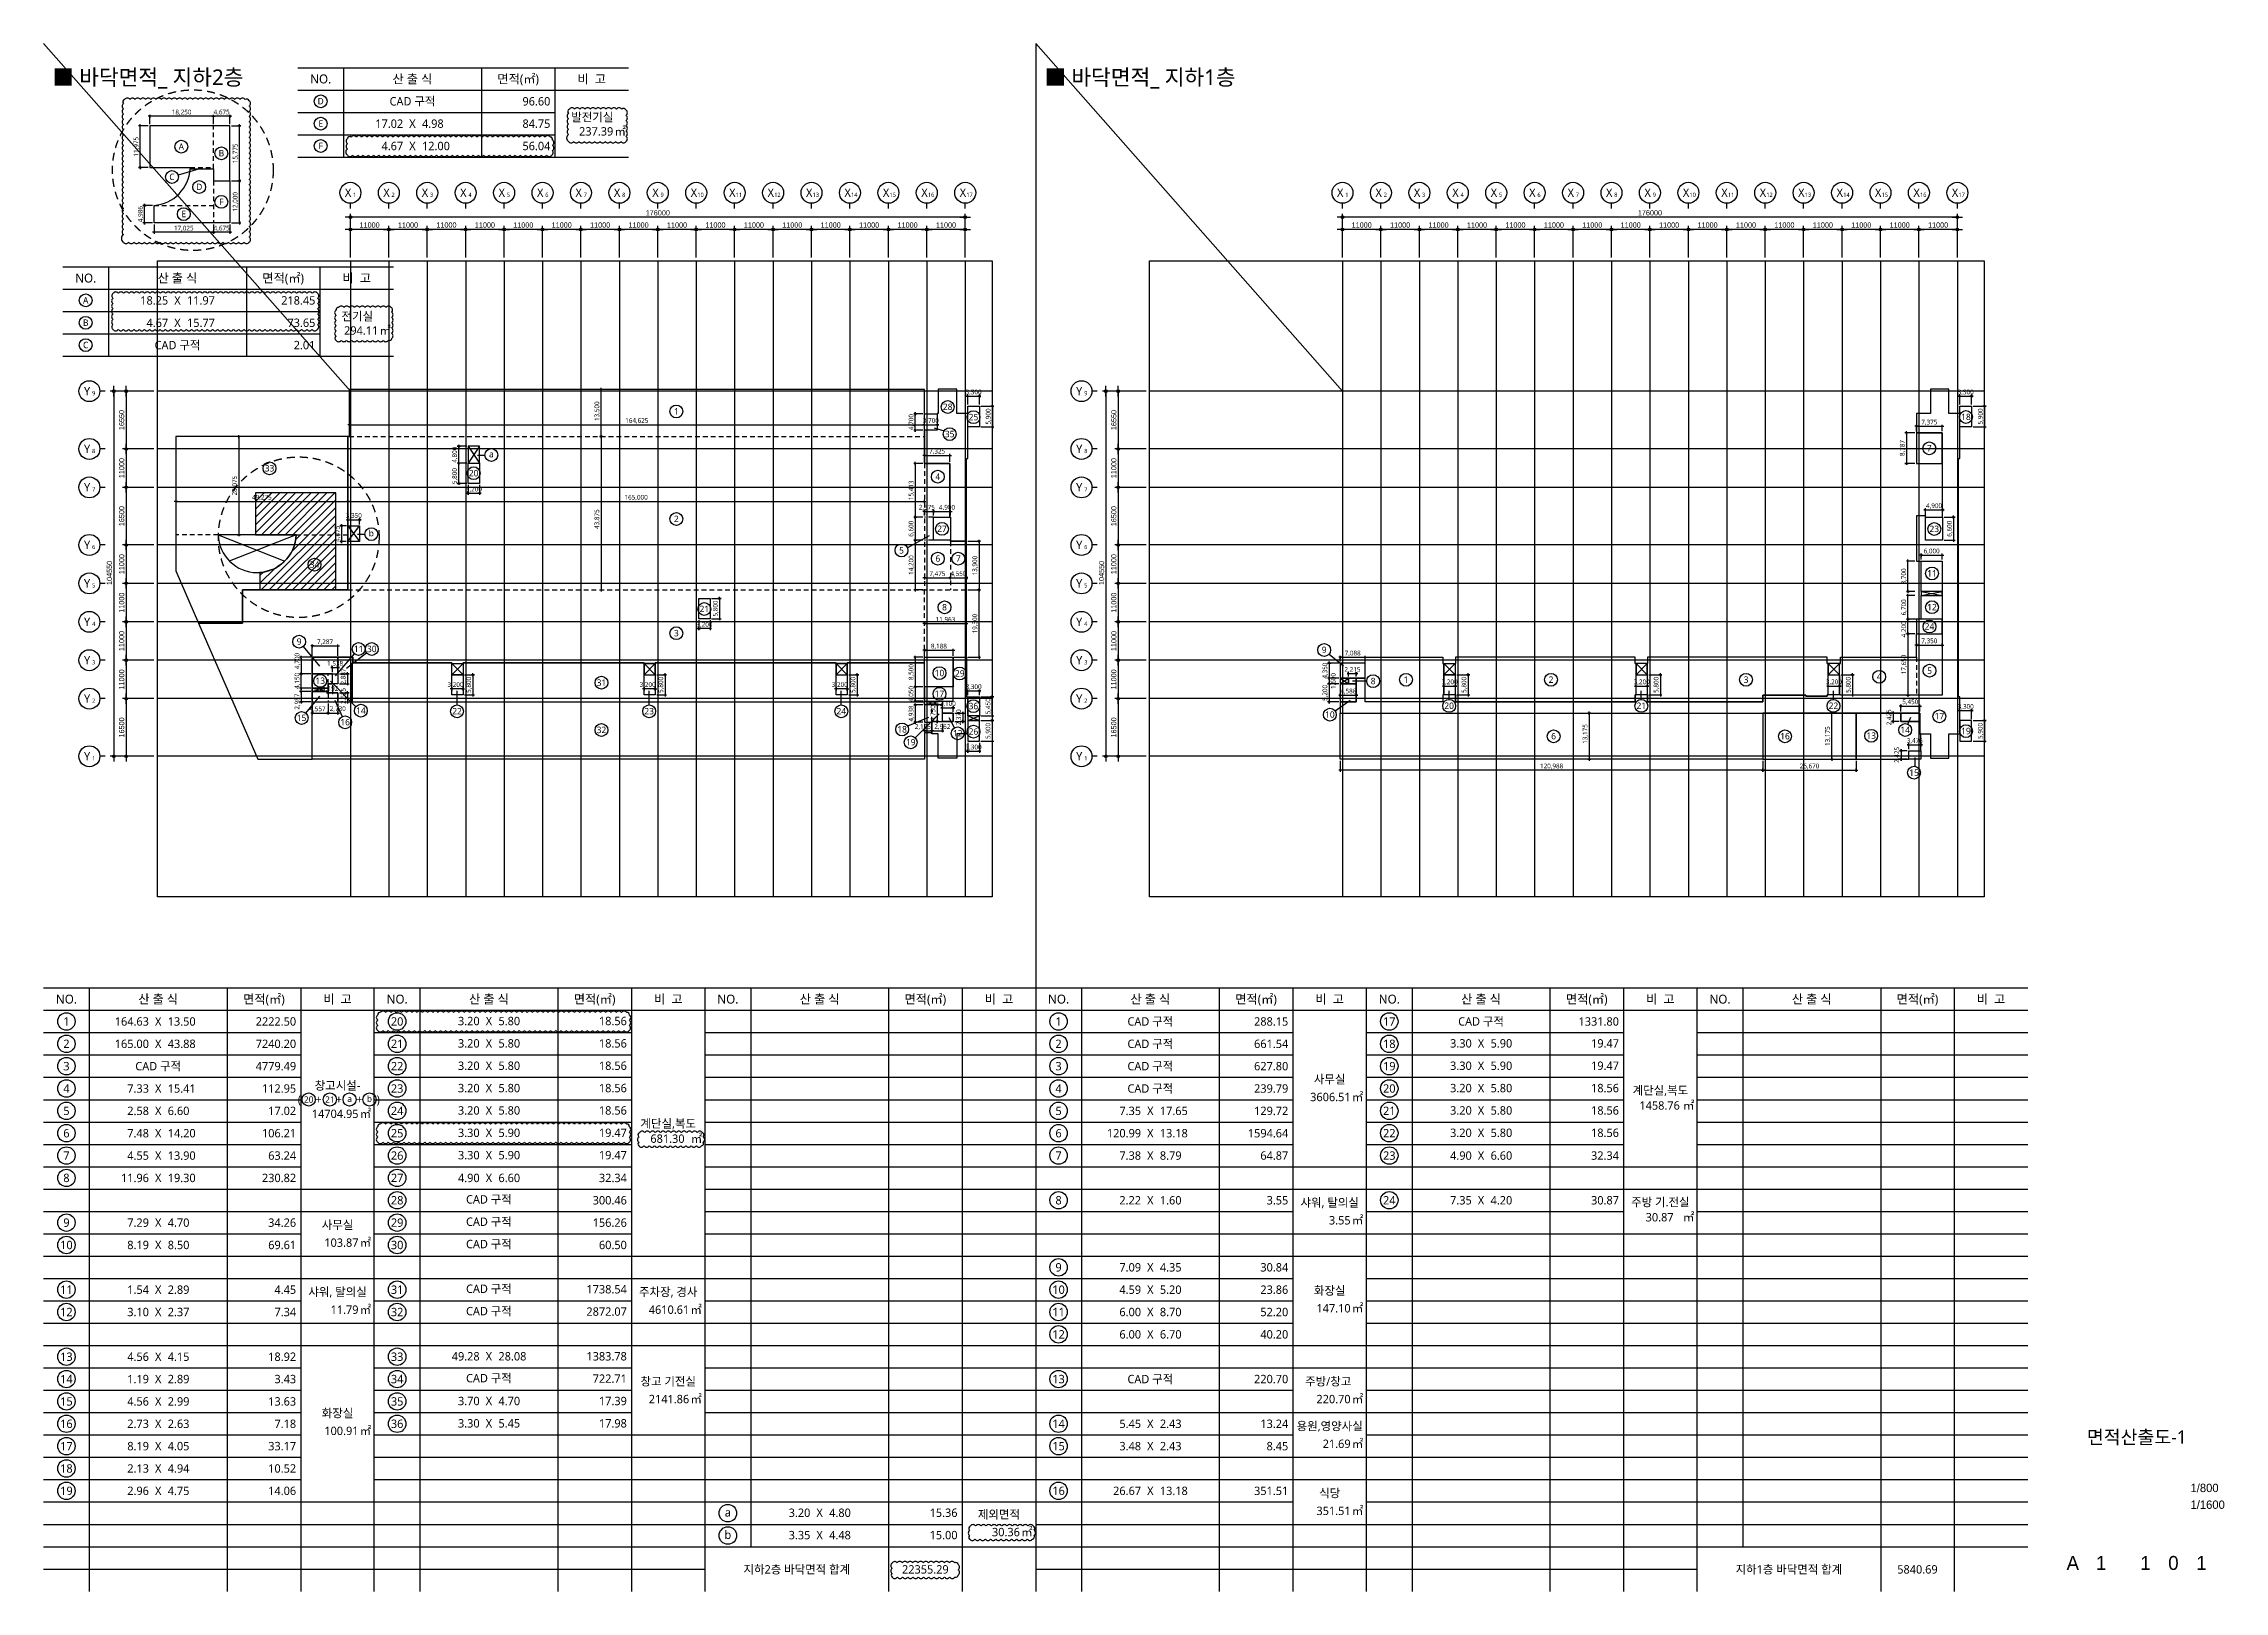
# Model space of a CAD drawing. Header units: millimetres. Extents: x 6000 to 1943854, y 3300 to 446500.
# Drawn here: x 6000 to 630254, y 3300 to 446500 of the extents above; entities that cross this region are included whole.
import ezdxf
from ezdxf.enums import TextEntityAlignment as Align

# ---------------------------------------------------------------- set-up
doc = ezdxf.new("R2010")
doc.units = ezdxf.units.MM
for name, pattern in [('-HID', [2.5, 1.5, -1]), ('CEN', [62, 60, -1, 0, -1]), ('HID', [2.5, 1.5, -1])]:
    doc.linetypes.add(name, pattern=pattern)
doc.layers.get('DEFPOINTS').update_dxf_attribs({"color": 171})
for name, color, linetype in [('AREA 99 - 건축면적', 60, 'Continuous'), ('AREA-빼는 면적', 7, 'Continuous'), ('AREABOUNDARY_H', 4, 'HID'), ('AREALINE', 1, 'Continuous'), ('AREATEXT', 7, 'Continuous'), ('CEN(ST)', 12, 'CEN'), ('dim0', 7, 'Continuous'), ('HATCH', 252, 'Continuous'), ('NDIM', 7, 'Continuous'), ('SYM(AXIS)', 7, 'Continuous'), ('TEXT', 3, 'Continuous'), ('TEXT(AXIS)', 2, 'Continuous'), ('TEXT-TITLE', 6, 'Continuous'), ('TEXT-기입', 6, 'Continuous'), ('TEXT-주', 7, 'Continuous')]:
    doc.layers.add(name, color=color, linetype=linetype)
doc.layers.add('CHECK', color=30, linetype='Continuous', plot=False)
doc.layers.add('REV', color=1, linetype='Continuous', plot=False)
doc.styles.add('CGS', font='cgse', dxfattribs={"bigfont": 'cgs'})
doc.styles.add('나눔고딕 Se', font='NanumGothic.ttf')
doc.styles.add('나눔바른고딕', font='NanumBarunGothic.ttf')
doc.dimstyles.new('A1-100', dxfattribs={"dimtxt": 3, "dimasz": 1, "dimexe": 2, "dimexo": 2, "dimgap": 1, "dimtad": 1, "dimdec": 0, "dimzin": 12, "dimdsep": 46, "dimlunit": 6, "dimtxsty": '나눔고딕 Se', "dimblk1": 'DIMDOT', "dimblk2": 'DIMDOT', "dimsah": 1, "dimcen": -1, "dimdle": 2, "dimclrd": 256, "dimclre": 256, "dimclrt": 3, "dimadec": 0, "dimazin": 0, "dimtfac": 1, "dimtdec": 0, "dimtix": 1, "dimtmove": 2, "dimatfit": 3, "dimldrblk": 'DIMDOT', "dimfxl": 1, "dimtvp": 1, "dimtolj": 1, "dimtzin": 12, "dimlwd": -1, "dimlwe": -1, "dimarcsym": 0})
doc.dimstyles.new('NDIM 1200', dxfattribs={"dimscale": 500, "dimtxt": 3, "dimasz": 1, "dimexe": 2, "dimexo": 2, "dimgap": 1, "dimtad": 1, "dimdec": 0, "dimdsep": 46, "dimtxsty": 'CGS', "dimblk": 'DOT0', "dimcen": 1, "dimdle": 8, "dimclrd": 2, "dimclre": 2, "dimclrt": 2, "dimadec": 0, "dimazin": 0, "dimtfac": 1, "dimtdec": 0, "dimtix": 1, "dimtmove": 2, "dimatfit": 3, "dimldrblk": 'DOT0', "dimfxl": 1, "dimtolj": 1, "dimtzin": 0, "dimlwd": -1, "dimlwe": -1, "dimarcsym": 0})

msp = doc.modelspace()

# ---------------------------------------------------------------- texts
at = {"layer": 'AREATEXT', "style": '나눔바른고딕'}
for s, height, p in [('28', 1837.5, (264788.7, 342499)), ('1', 1837.5, (187126.9, 341196.5)), ('25', 1837.5, (272178.9, 339556.1)), ('18', 1837.5, (556281.9, 339621.6)), ('35', 1837.5, (265357.9, 334714)), ('7', 1837.5, (545772.5, 330661)), ('33', 1837.5, (70661.6, 324906)), ('a', 1837.5, (134168.2, 328937.3)), ('20', 1837.5, (129095, 323510.6)), ('4', 1837.5, (261953.3, 322506.4)), ('b', 1837.5, (99793.2, 306312.3)), ('2', 1837.5, (187126.9, 310409.8)), ('27', 1837.5, (263155.9, 307579.8)), ('23', 1837.5, (547204.9, 307543.7)), ('5', 1837.5, (251574.6, 301405)), ('6', 1837.5, (261981.7, 299047.9)), ('7', 1837.5, (267839.9, 299047.9)), ('34', 1837.5, (83552, 297338.1)), ('11', 1837.5, (546552.9, 294819.9)), ('21', 1837.5, (195127.6, 284629.7)), ('8', 1837.5, (263893, 285126.1)), ('12', 1837.5, (546552.9, 285146.4)), ('9', 1837.5, (79135.8, 275259.9)), ('3', 1837.5, (187126.9, 277696.5)), ('24', 1837.5, (545840.3, 279609.9)), ('11', 1837.5, (96183.1, 273171.3)), ('30', 1837.5, (99936.1, 273171.3)), ('9', 1837.5, (372561.5, 272901.6)), ('13', 1837.5, (85186.5, 264062.5)), ('31', 1837.5, (165678.5, 263527.1)), ('10', 1837.5, (262441.6, 266276.7)), ('29', 1837.5, (268257.3, 266167)), ('8', 1837.5, (386576.8, 263972.2)), ('1', 1837.5, (395990, 264372.8)), ('2', 1837.5, (437500, 264372.8)), ('3', 1837.5, (493320, 264372.8)), ('4', 1837.5, (531450, 265232.8)), ('5', 1837.5, (545860, 266962.8)), ('14', 1837.5, (96823.4, 255517.8)), ('22', 1837.5, (124345.1, 255345.9)), ('23', 1837.5, (179345.1, 255345.9)), ('24', 1837.5, (234345.1, 255345.9)), ('17', 1837.5, (262441.6, 260342.5)), ('36', 1837.5, (272152.1, 256814.2)), ('20', 1837.5, (408345.1, 256900.6)), ('21', 1837.5, (463345.1, 256900.6)), ('22', 1837.5, (518345.1, 256900.6)), ('15', 1837.5, (79848.6, 253427.5)), ('16', 1837.5, (92314, 252192.2)), ('32', 1837.5, (165678.5, 249979.7)), ('18', 1837.5, (251751.7, 250151)), ('12', 1837.5, (267669.1, 249023.5)), ('26', 1837.5, (272178.9, 249506.1)), ('10', 1837.5, (374203.7, 254363.4)), ('14', 1837.5, (538889.8, 250006.9)), ('17', 1837.5, (548666.6, 253909.5)), ('19', 1837.5, (556281.9, 249671.6)), ('19', 1837.5, (254217.1, 246476.8)), ('6', 1837.5, (438240, 248182.8)), ('16', 1837.5, (504475.9, 248182.8)), ('13', 1837.5, (529156.8, 248339.5)), ('15', 1837.5, (541413.8, 237749.1)), ('1', 2400, (12533.3, 166500)), ('20', 2400, (107200, 166500)), ('1', 2400, (296533.3, 166500)), ('17', 2400, (391200, 166500)), ('2', 2400, (12533.3, 160100)), ('21', 2400, (107200, 160100)), ('2', 2400, (296533.3, 160100)), ('18', 2400, (391200, 160100)), ('3', 2400, (12533.3, 153700)), ('22', 2400, (107200, 153700)), ('3', 2400, (296533.3, 153700)), ('19', 2400, (391200, 153700)), ('4', 2400, (12533.3, 147300)), ('20', 1800, (81879.8, 144141)), ('21', 1800, (87942.1, 144141)), ('a', 1800, (93594.7, 144364.2)), ('b', 1800, (99278.6, 144364.2)), ('23', 2400, (107200, 147300)), ('4', 2400, (296533.3, 147300)), ('20', 2400, (391200, 147300)), ('5', 2400, (12533.3, 140900)), ('24', 2400, (107200, 140900)), ('5', 2400, (296533.3, 140900)), ('21', 2400, (391200, 140900)), ('6', 2400, (12533.3, 134500)), ('25', 2400, (107200, 134500)), ('6', 2400, (296533.3, 134500)), ('22', 2400, (391200, 134500)), ('7', 2400, (12533.3, 128100)), ('26', 2400, (107200, 128100)), ('7', 2400, (296533.3, 128100)), ('23', 2400, (391200, 128100)), ('8', 2400, (12533.3, 121700)), ('27', 2400, (107200, 121700)), ('28', 2400, (107200, 115300)), ('8', 2400, (296533.3, 115300)), ('24', 2400, (391200, 115300)), ('9', 2400, (12533.3, 108900)), ('29', 2400, (107200, 108900)), ('10', 2400, (12533.3, 102500)), ('30', 2400, (107200, 102500)), ('9', 2400, (296533.3, 96100)), ('11', 2400, (12533.3, 89700)), ('31', 2400, (107200, 89700)), ('10', 2400, (296533.3, 89700)), ('12', 2400, (12533.3, 83300)), ('32', 2400, (107200, 83300)), ('11', 2400, (296533.3, 83300)), ('12', 2400, (296533.3, 76900)), ('13', 2400, (12533.3, 70500)), ('33', 2400, (107200, 70500)), ('14', 2400, (12533.3, 64100)), ('34', 2400, (107200, 64100)), ('13', 2400, (296533.3, 64100)), ('15', 2400, (12533.3, 57700)), ('35', 2400, (107200, 57700)), ('16', 2400, (12533.3, 51300)), ('36', 2400, (107200, 51300)), ('14', 2400, (296533.3, 51300)), ('17', 2400, (12533.3, 44900)), ('15', 2400, (296533.3, 44900)), ('18', 2400, (12533.3, 38500)), ('19', 2400, (12533.3, 32100)), ('16', 2400, (296533.3, 32100)), ('a', 2400, (201866.7, 25925.5)), ('b', 2400, (201866.7, 19525.5))]:
    msp.add_text(s, height=height, dxfattribs=at).set_placement(p, align=Align.MIDDLE_CENTER)
at = {"layer": 'TEXT', "style": '나눔바른고딕'}
for s, p in [('■ 바닥면적_ 지하2층', (8533.3, 434602.8)), ('■ 바닥면적_ 지하1층', (292533.3, 434602.8))]:
    msp.add_text(s, height=4500, dxfattribs=at).set_placement(p)
for s, p in [('사무실', (374133.3, 149931.3)), ('(     +     +     +     )', (90506, 144141)), ('창고시설-', (90133.3, 148141)), ('㎡', (382131.8, 144868.7)), ('계단실,복도', (468800, 146758.5)), ('㎡', (476902, 142441.5)), ('㎡', (98131.8, 140100)), ('계단실,복도', (184800, 137258.5)), ('㎡', (192902, 132941.5)), ('샤워, 탈의실', (374133.3, 114631.3)), ('주방 기.전실', (468800, 114758.5)), ('사무실', (90133.3, 108231.3)), ('㎡', (382131.8, 109568.7)), ('㎡', (476902, 110441.5)), ('㎡', (98131.8, 103168.7)), ('샤워, 탈의실', (90133.3, 89031.3)), ('주차장, 경사', (184800, 89031.3)), ('화장실', (374133.3, 89431.3)), ('㎡', (98131.8, 83968.7)), ('㎡', (192798.4, 83968.7)), ('㎡', (382131.8, 84368.7)), ('창고 기전실', (184800, 63431.3)), ('주방/창고 ', (374133.3, 63431.3)), ('㎡', (192798.4, 58368.7)), ('㎡', (382131.8, 58368.7)), ('화장실', (90133.3, 54331.3)), ('㎡', (98131.8, 49268.7)), ('용원,영양사실', (374133.3, 50631.3)), ('㎡', (382131.8, 45568.7)), ('식당', (374133.3, 31431.3)), ('제외면적', (279466.7, 25349.1)), ('㎡', (382131.8, 26368.7)), ('㎡', (287465.1, 20286.6))]:
    msp.add_text(s, height=2400, dxfattribs=at).set_placement(p, align=Align.MIDDLE_CENTER)
at = {"layer": 'TEXT-TITLE', "style": '나눔바른고딕'}
msp.add_text('면적산출도-1', height=3840, dxfattribs=at).set_placement((605200, 47485), align=Align.MIDDLE_CENTER)
at = {"layer": 'TEXT-기입', "ltscale": 1000, "style": '나눔바른고딕'}
for s, p in [('164.63', (36149.2, 166500)), ('2222.50', (78282.5, 166500)), ('3.20', (130815.9, 166619.8)), ('18.56', (172949.2, 166623.2)), ('288.15', (362282.5, 166500)), ('1331.80', (456949.2, 166500)), ('165.00', (36149.2, 160100)), ('7240.20', (78282.5, 160100)), ('3.20', (130815.9, 160219.8)), ('18.56', (172949.2, 160223.2)), ('661.54', (362282.5, 160100)), ('3.30', (414815.9, 160219.8)), ('19.47', (456949.2, 160223.2)), ('4779.49', (78282.5, 153700)), ('3.20', (130815.9, 153819.8)), ('18.56', (172949.2, 153823.2)), ('627.80', (362282.5, 153700)), ('3.30', (414815.9, 153819.8)), ('19.47', (456949.2, 153823.2)), ('7.33', (36149.2, 147300)), ('112.95', (78282.5, 147300)), ('3.20', (130815.9, 147419.8)), ('18.56', (172949.2, 147423.2)), ('239.79', (362282.5, 147300)), ('3606.51', (380132.8, 144868.7)), ('3.20', (414815.9, 147419.8)), ('18.56', (456949.2, 147423.2)), ('2.58', (36149.2, 140900)), ('17.02', (78282.5, 140900)), ('14704.95', (96132.8, 140059)), ('3.20', (130815.9, 141019.8)), ('18.56', (172949.2, 141023.2)), ('7.35', (320149.2, 140900)), ('129.72', (362282.5, 140900)), ('3.20', (414815.9, 141019.8)), ('18.56', (456949.2, 141023.2)), ('7.48', (36149.2, 134500)), ('106.21', (78282.5, 134500)), ('3.30', (130815.9, 134619.8)), ('19.47', (172949.2, 134623.2)), ('120.99', (320149.2, 134500)), ('1594.64', (362282.5, 134500)), ('3.20', (414815.9, 134619.8)), ('18.56', (456949.2, 134623.2)), ('4.55', (36149.2, 128100)), ('63.24', (78282.5, 128100)), ('3.30', (130815.9, 128219.8)), ('19.47', (172949.2, 128223.2)), ('7.38', (320149.2, 128100)), ('64.87', (362282.5, 128100)), ('4.90', (414815.9, 128100)), ('32.34', (456949.2, 128100)), ('11.96', (36149.2, 121700)), ('230.82', (78282.5, 121700)), ('4.90', (130815.9, 121700)), ('32.34', (172949.2, 121700)), ('300.46', (172949.2, 115300)), ('2.22', (320149.2, 115300)), ('3.55', (362282.5, 115300)), ('7.35', (414815.9, 115300)), ('30.87', (456949.2, 115300)), ('7.29', (36149.2, 108900)), ('34.26', (78282.5, 108900)), ('156.26', (172949.2, 108900)), ('3.55', (380132.8, 109568.7)), ('8.19', (36149.2, 102500)), ('69.61', (78282.5, 102500)), ('103.87', (96132.8, 103168.7)), ('60.50', (172949.2, 102500)), ('7.09', (320149.2, 96100)), ('30.84', (362282.5, 96100)), ('1.54', (36149.2, 89700)), ('4.45', (78282.5, 89700)), ('1738.54', (172949.2, 89823.2)), ('4.59', (320149.2, 89700)), ('23.86', (362282.5, 89700)), ('3.10', (36149.2, 83300)), ('7.34', (78282.5, 83300)), ('11.79', (96132.8, 83968.7)), ('2872.07', (172949.2, 83423.2)), ('4610.61', (190799.5, 83968.7)), ('6.00', (320149.2, 83300)), ('52.20', (362282.5, 83300)), ('147.10', (380132.8, 84368.7)), ('6.00', (320149.2, 76900)), ('40.20', (362282.5, 76900)), ('4.56', (36149.2, 70500)), ('18.92', (78282.5, 70500)), ('49.28', (130815.9, 70619.8)), ('1383.78', (172949.2, 70623.2)), ('1.19', (36149.2, 64100)), ('3.43', (78282.5, 64100)), ('722.71', (172949.2, 64223.2)), ('220.70', (362282.5, 64100)), ('4.56', (36149.2, 57700)), ('13.63', (78282.5, 57700)), ('3.70', (130815.9, 57819.8)), ('17.39', (172949.2, 57823.2)), ('2141.86', (190799.5, 58368.7)), ('220.70', (380132.8, 58368.7)), ('2.73', (36149.2, 51300)), ('7.18', (78282.5, 51300)), ('100.91', (96132.8, 49268.7)), ('3.30', (130815.9, 51419.8)), ('17.98', (172949.2, 51423.2)), ('5.45', (320149.2, 51300)), ('13.24', (362282.5, 51300)), ('8.19', (36149.2, 44900)), ('33.17', (78282.5, 44900)), ('3.48', (320149.2, 44900)), ('8.45', (362282.5, 44900)), ('21.69', (380132.8, 45568.7)), ('2.13', (36149.2, 38500)), ('10.52', (78282.5, 38500)), ('2.96', (36149.2, 32100)), ('14.06', (78282.5, 32100)), ('26.67', (320149.2, 32100)), ('351.51', (362282.5, 32100)), ('3.20', (225482.6, 25819.8)), ('15.36', (267615.8, 25823.2)), ('351.51', (380132.8, 26368.7)), ('3.35', (225482.6, 19419.8)), ('15.00', (267615.8, 19423.2)), ('30.36', (285466.1, 20286.6))]:
    msp.add_text(s, height=2400, dxfattribs=at).set_placement(p, align=Align.MIDDLE_RIGHT)
for s, p in [('X', (38800, 166500)), ('X', (133466.7, 166619.8)), ('CAD 구적', (322800, 166500)), ('CAD 구적', (417466.7, 166500)), ('X', (38800, 160100)), ('X', (133466.7, 160219.8)), ('CAD 구적', (322800, 160100)), ('X', (417466.7, 160219.8)), ('CAD 구적', (38800, 153700)), ('X', (133466.7, 153819.8)), ('CAD 구적', (322800, 153700)), ('X', (417466.7, 153819.8)), ('X', (38800, 147300)), ('X', (133466.7, 147419.8)), ('CAD 구적', (322800, 147300)), ('X', (417466.7, 147419.8)), ('1458.76', (468586.8, 142441.5)), ('X', (38800, 140900)), ('X', (133466.7, 141019.8)), ('X', (322800, 140900)), ('X', (417466.7, 141019.8)), ('X', (38800, 134500)), ('X', (133466.7, 134619.8)), ('681.30', (184586.8, 132941.5)), ('X', (322800, 134500)), ('X', (417466.7, 134619.8)), ('X', (38800, 128100)), ('X', (133466.7, 128219.8)), ('X', (322800, 128100)), ('X', (417466.7, 128100)), ('X', (38800, 121700)), ('X', (133466.7, 121700)), ('CAD 구적', (133466.7, 115556.3)), ('X', (322800, 115300)), ('X', (417466.7, 115300)), ('X', (38800, 108900)), ('CAD 구적', (133466.7, 109156.3)), ('30.87', (468586.8, 110441.5)), ('X', (38800, 102500)), ('CAD 구적', (133466.7, 102756.3)), ('X', (322800, 96100)), ('X', (38800, 89700)), ('CAD 구적', (133466.7, 89956.3)), ('X', (322800, 89700)), ('X', (38800, 83300)), ('CAD 구적', (133466.7, 83556.3)), ('X', (322800, 83300)), ('X', (322800, 76900)), ('X', (38800, 70500)), ('X', (133466.7, 70619.8)), ('X', (38800, 64100)), ('CAD 구적', (133466.7, 64356.3)), ('CAD 구적', (322800, 64100)), ('X', (38800, 57700)), ('X', (133466.7, 57819.8)), ('X', (38800, 51300)), ('X', (133466.7, 51419.8)), ('X', (322800, 51300)), ('X', (38800, 44900)), ('X', (322800, 44900)), ('X', (38800, 38500)), ('X', (38800, 32100)), ('X', (322800, 32100)), ('X', (228133.3, 25819.8)), ('X', (228133.3, 19419.8))]:
    msp.add_text(s, height=2400, dxfattribs=at).set_placement(p, align=Align.MIDDLE_CENTER)
for s, p in [('13.50', (41536.9, 166500)), ('5.80', (136203.6, 166619.8)), ('43.88', (41536.9, 160100)), ('5.80', (136203.6, 160219.8)), ('5.90', (420203.6, 160219.8)), ('5.80', (136203.6, 153819.8)), ('5.90', (420203.6, 153819.8)), ('15.41', (41536.9, 147300)), ('5.80', (136203.6, 147419.8)), ('5.80', (420203.6, 147419.8)), ('6.60', (41536.9, 140900)), ('5.80', (136203.6, 141019.8)), ('17.65', (325536.9, 140900)), ('5.80', (420203.6, 141019.8)), ('14.20', (41536.9, 134500)), ('5.90', (136203.6, 134619.8)), ('13.18', (325536.9, 134500)), ('5.80', (420203.6, 134619.8)), ('13.90', (41536.9, 128100)), ('5.90', (136203.6, 128219.8)), ('8.79', (325536.9, 128100)), ('6.60', (420203.6, 128100)), ('19.30', (41536.9, 121700)), ('6.60', (136203.6, 121700)), ('1.60', (325536.9, 115300)), ('4.20', (420203.6, 115300)), ('4.70', (41536.9, 108900)), ('8.50', (41536.9, 102500)), ('4.35', (325536.9, 96100)), ('2.89', (41536.9, 89700)), ('5.20', (325536.9, 89700)), ('2.37', (41536.9, 83300)), ('8.70', (325536.9, 83300)), ('6.70', (325536.9, 76900)), ('4.15', (41536.9, 70500)), ('28.08', (136203.6, 70619.8)), ('2.89', (41536.9, 64100)), ('2.99', (41536.9, 57700)), ('4.70', (136203.6, 57819.8)), ('2.63', (41536.9, 51300)), ('5.45', (136203.6, 51419.8)), ('2.43', (325536.9, 51300)), ('4.05', (41536.9, 44900)), ('2.43', (325536.9, 44900)), ('4.94', (41536.9, 38500)), ('4.75', (41536.9, 32100)), ('13.18', (325536.9, 32100)), ('4.80', (230870.2, 25819.8)), ('4.48', (230870.2, 19419.8))]:
    msp.add_text(s, height=2400, dxfattribs=at).set_placement(p, align=Align.MIDDLE_LEFT)
at = {"layer": 'TEXT-기입', "style": 'CGS'}
for s, p in [('1/800', (620563, 31013.2)), ('1/1600', (620563, 26213.2))]:
    msp.add_text(s, height=2400, dxfattribs=at).set_placement(p, align=Align.BOTTOM_LEFT)
for s, p in [('A', (586862.1, 11443)), ('1', (594962.6, 11443)), ('1', (607662.1, 11443)), ('0', (615662.1, 11443)), ('1', (623662.1, 11443))]:
    msp.add_text(s, height=4000, dxfattribs=at).set_placement(p, align=Align.MIDDLE_CENTER)
at = {"layer": 'TEXT-기입', "color": 2, "style": '나눔바른고딕'}
for s, p in [('지하2층 바닥면적 합계', (221600, 9600)), ('지하1층 바닥면적 합계', (505600, 9600))]:
    msp.add_text(s, height=2400, dxfattribs=at).set_placement(p, align=Align.MIDDLE_CENTER)
at = {"layer": 'TEXT-기입', "color": 1, "ltscale": 1000, "style": '나눔바른고딕'}
for s, p in [('22355.29', (258400, 9600)), ('5840.69', (542400, 9600))]:
    msp.add_text(s, height=2400, dxfattribs=at).set_placement(p, align=Align.MIDDLE_CENTER)
at = {"layer": 'TEXT-주', "style": '나눔바른고딕'}
for s, p in [('NO.', (12533.3, 172900)), ('산 출 식', (38800, 172900)), ('면적(㎡)', (69066.7, 172900)), ('비  고', (90133.3, 172900)), ('NO.', (107200, 172900)), ('산 출 식', (133466.7, 172900)), ('면적(㎡)', (163733.3, 172900)), ('비  고', (184800, 172900)), ('NO.', (201866.7, 172900)), ('산 출 식', (228133.3, 172900)), ('면적(㎡)', (258400, 172900)), ('비  고', (279466.7, 172900)), ('NO.', (296533.3, 172900)), ('산 출 식', (322800, 172900)), ('면적(㎡)', (353066.7, 172900)), ('비  고', (374133.3, 172900)), ('NO.', (391200, 172900)), ('산 출 식', (417466.7, 172900)), ('면적(㎡)', (447733.3, 172900)), ('비  고', (468800, 172900)), ('NO.', (485866.7, 172900)), ('산 출 식', (512133.3, 172900)), ('면적(㎡)', (542400, 172900)), ('비  고', (563466.7, 172900))]:
    msp.add_text(s, height=2560, dxfattribs=at).set_placement(p, align=Align.MIDDLE_CENTER)

# ---------------------------------------------------------------- blocks, each defined once
blk = doc.blocks.new('DOT0')
blk.add_line((-3, 0), (3, 0))
at = {"color": 6}
blk.add_circle((0, 0), 0.75, dxfattribs=at)
blk = doc.blocks.new('*D6')
at = {"layer": 'DEFPOINTS', "color": 0, "ltscale": 0.4, "transparency": 16777216}
for p in [(1249316, 596382), (1249316, 587382), (1260316, 587382)]:
    blk.add_point(p, dxfattribs=at)
at = {"layer": 'NDIM', "ltscale": 0.4, "transparency": 16777216}
for p, q in [((1249316, 588382), (1249316, 597382)), ((1259816, 596382), (1249816, 596382)), ((1260316, 588382), (1260316, 597382))]:
    blk.add_line(p, q, dxfattribs=at)
at = {"layer": 'NDIM', "ltscale": 0.4, "transparency": 16777216, "xscale": 500, "yscale": 500, "zscale": 500, "rotation": 180}
blk.add_blockref('DOT0', (1249316, 596382), dxfattribs=at)
at = {"layer": 'NDIM', "ltscale": 0.4, "transparency": 16777216, "xscale": 500, "yscale": 500, "zscale": 500}
blk.add_blockref('DOT0', (1260316, 596382), dxfattribs=at)
at = {"layer": 'NDIM', "ltscale": 0.4, "transparency": 16777216, "insert": (1254816, 597632), "char_height": 1500, "attachment_point": 5, "style": 'CGS'}
blk.add_mtext('\\A1;11000', dxfattribs=at)
blk = doc.blocks.new('A$C2F20087E')
at = {"layer": 'SYM(AXIS)'}
blk.add_line((600, 0), (600, 300), dxfattribs=at)
blk.add_circle((600, 900), 600, dxfattribs=at)
blk = doc.blocks.new('*D7')
at = {"layer": 'DEFPOINTS', "color": 0, "ltscale": 0.4, "transparency": 16777216}
for p in [(1084316, 599882), (1084316, 587382), (1260316, 587382)]:
    blk.add_point(p, dxfattribs=at)
at = {"layer": 'NDIM', "ltscale": 0.4, "transparency": 16777216}
for p, q in [((1084316, 588382), (1084316, 600882)), ((1259816, 599882), (1084816, 599882)), ((1260316, 588382), (1260316, 600882))]:
    blk.add_line(p, q, dxfattribs=at)
at = {"layer": 'NDIM', "ltscale": 0.4, "transparency": 16777216, "xscale": 500, "yscale": 500, "zscale": 500, "rotation": 180}
blk.add_blockref('DOT0', (1084316, 599882), dxfattribs=at)
at = {"layer": 'NDIM', "ltscale": 0.4, "transparency": 16777216, "xscale": 500, "yscale": 500, "zscale": 500}
blk.add_blockref('DOT0', (1260316, 599882), dxfattribs=at)
at = {"layer": 'NDIM', "ltscale": 0.4, "transparency": 16777216, "insert": (1172316, 601132), "char_height": 1500, "attachment_point": 5, "style": 'CGS'}
blk.add_mtext('\\A1;176000', dxfattribs=at)
blk = doc.blocks.new('*D8')
at = {"layer": 'DEFPOINTS', "color": 0, "ltscale": 0.4, "transparency": 16777216}
for p in [(1029098, 550076), (1016598, 445526), (1029098, 445526)]:
    blk.add_point(p, dxfattribs=at)
at = {"layer": 'NDIM', "ltscale": 0.4, "transparency": 16777216}
for p, q in [((1028098, 550076), (1015598, 550076)), ((1016598, 549576), (1016598, 446026)), ((1028098, 445526), (1015598, 445526))]:
    blk.add_line(p, q, dxfattribs=at)
at = {"layer": 'NDIM', "ltscale": 0.4, "transparency": 16777216, "xscale": 500, "yscale": 500, "zscale": 500}
for p, rotation in [((1016598, 550076), 90), ((1016598, 445526), 270)]:
    blk.add_blockref('DOT0', p, dxfattribs=dict(at, rotation=rotation))
at = {"layer": 'NDIM', "ltscale": 0.4, "transparency": 16777216, "insert": (1015348, 498026), "char_height": 1500, "attachment_point": 5, "rotation": 90, "style": 'CGS'}
blk.add_mtext('\\A1;104550', dxfattribs=at)
blk = doc.blocks.new('*D9')
at = {"layer": 'DEFPOINTS', "color": 0, "ltscale": 0.4, "transparency": 16777216}
for p in [(1205316, 596382), (1205316, 587382), (1216316, 587382)]:
    blk.add_point(p, dxfattribs=at)
at = {"layer": 'NDIM', "ltscale": 0.4, "transparency": 16777216}
for p, q in [((1205316, 588382), (1205316, 597382)), ((1215816, 596382), (1205816, 596382)), ((1216316, 588382), (1216316, 597382))]:
    blk.add_line(p, q, dxfattribs=at)
at = {"layer": 'NDIM', "ltscale": 0.4, "transparency": 16777216, "xscale": 500, "yscale": 500, "zscale": 500, "rotation": 180}
blk.add_blockref('DOT0', (1205316, 596382), dxfattribs=at)
at = {"layer": 'NDIM', "ltscale": 0.4, "transparency": 16777216, "xscale": 500, "yscale": 500, "zscale": 500}
blk.add_blockref('DOT0', (1216316, 596382), dxfattribs=at)
at = {"layer": 'NDIM', "ltscale": 0.4, "transparency": 16777216, "insert": (1210816, 597632), "char_height": 1500, "attachment_point": 5, "style": 'CGS'}
blk.add_mtext('\\A1;11000', dxfattribs=at)
blk = doc.blocks.new('*D10')
at = {"layer": 'DEFPOINTS', "color": 0, "ltscale": 0.4, "transparency": 16777216}
for p in [(1216316, 596382), (1216316, 587382), (1227316, 587382)]:
    blk.add_point(p, dxfattribs=at)
at = {"layer": 'NDIM', "ltscale": 0.4, "transparency": 16777216}
for p, q in [((1216316, 588382), (1216316, 597382)), ((1226816, 596382), (1216816, 596382)), ((1227316, 588382), (1227316, 597382))]:
    blk.add_line(p, q, dxfattribs=at)
at = {"layer": 'NDIM', "ltscale": 0.4, "transparency": 16777216, "xscale": 500, "yscale": 500, "zscale": 500, "rotation": 180}
blk.add_blockref('DOT0', (1216316, 596382), dxfattribs=at)
at = {"layer": 'NDIM', "ltscale": 0.4, "transparency": 16777216, "xscale": 500, "yscale": 500, "zscale": 500}
blk.add_blockref('DOT0', (1227316, 596382), dxfattribs=at)
at = {"layer": 'NDIM', "ltscale": 0.4, "transparency": 16777216, "insert": (1221816, 597632), "char_height": 1500, "attachment_point": 5, "style": 'CGS'}
blk.add_mtext('\\A1;11000', dxfattribs=at)
blk = doc.blocks.new('*D11')
at = {"layer": 'DEFPOINTS', "color": 0, "ltscale": 0.4, "transparency": 16777216}
for p in [(1227316, 596382), (1227316, 587382), (1238316, 587382)]:
    blk.add_point(p, dxfattribs=at)
at = {"layer": 'NDIM', "ltscale": 0.4, "transparency": 16777216}
for p, q in [((1227316, 588382), (1227316, 597382)), ((1237816, 596382), (1227816, 596382)), ((1238316, 588382), (1238316, 597382))]:
    blk.add_line(p, q, dxfattribs=at)
at = {"layer": 'NDIM', "ltscale": 0.4, "transparency": 16777216, "xscale": 500, "yscale": 500, "zscale": 500, "rotation": 180}
blk.add_blockref('DOT0', (1227316, 596382), dxfattribs=at)
at = {"layer": 'NDIM', "ltscale": 0.4, "transparency": 16777216, "xscale": 500, "yscale": 500, "zscale": 500}
blk.add_blockref('DOT0', (1238316, 596382), dxfattribs=at)
at = {"layer": 'NDIM', "ltscale": 0.4, "transparency": 16777216, "insert": (1232816, 597632), "char_height": 1500, "attachment_point": 5, "style": 'CGS'}
blk.add_mtext('\\A1;11000', dxfattribs=at)
blk = doc.blocks.new('*D12')
at = {"layer": 'DEFPOINTS', "color": 0, "ltscale": 0.4, "transparency": 16777216}
for p in [(1238316, 596382), (1238316, 587382), (1249316, 587382)]:
    blk.add_point(p, dxfattribs=at)
at = {"layer": 'NDIM', "ltscale": 0.4, "transparency": 16777216}
for p, q in [((1238316, 588382), (1238316, 597382)), ((1248816, 596382), (1238816, 596382)), ((1249316, 588382), (1249316, 597382))]:
    blk.add_line(p, q, dxfattribs=at)
at = {"layer": 'NDIM', "ltscale": 0.4, "transparency": 16777216, "xscale": 500, "yscale": 500, "zscale": 500, "rotation": 180}
blk.add_blockref('DOT0', (1238316, 596382), dxfattribs=at)
at = {"layer": 'NDIM', "ltscale": 0.4, "transparency": 16777216, "xscale": 500, "yscale": 500, "zscale": 500}
blk.add_blockref('DOT0', (1249316, 596382), dxfattribs=at)
at = {"layer": 'NDIM', "ltscale": 0.4, "transparency": 16777216, "insert": (1243816, 597632), "char_height": 1500, "attachment_point": 5, "style": 'CGS'}
blk.add_mtext('\\A1;11000', dxfattribs=at)
blk = doc.blocks.new('*D13')
at = {"layer": 'DEFPOINTS', "color": 0, "ltscale": 0.4, "transparency": 16777216}
for p in [(1161316, 596382), (1161316, 587382), (1172316, 587382)]:
    blk.add_point(p, dxfattribs=at)
at = {"layer": 'NDIM', "ltscale": 0.4, "transparency": 16777216}
for p, q in [((1161316, 588382), (1161316, 597382)), ((1171816, 596382), (1161816, 596382)), ((1172316, 588382), (1172316, 597382))]:
    blk.add_line(p, q, dxfattribs=at)
at = {"layer": 'NDIM', "ltscale": 0.4, "transparency": 16777216, "xscale": 500, "yscale": 500, "zscale": 500, "rotation": 180}
blk.add_blockref('DOT0', (1161316, 596382), dxfattribs=at)
at = {"layer": 'NDIM', "ltscale": 0.4, "transparency": 16777216, "xscale": 500, "yscale": 500, "zscale": 500}
blk.add_blockref('DOT0', (1172316, 596382), dxfattribs=at)
at = {"layer": 'NDIM', "ltscale": 0.4, "transparency": 16777216, "insert": (1166816, 597632), "char_height": 1500, "attachment_point": 5, "style": 'CGS'}
blk.add_mtext('\\A1;11000', dxfattribs=at)
blk = doc.blocks.new('*D14')
at = {"layer": 'DEFPOINTS', "color": 0, "ltscale": 0.4, "transparency": 16777216}
for p in [(1172316, 596382), (1172316, 587382), (1183316, 587382)]:
    blk.add_point(p, dxfattribs=at)
at = {"layer": 'NDIM', "ltscale": 0.4, "transparency": 16777216}
for p, q in [((1172316, 588382), (1172316, 597382)), ((1182816, 596382), (1172816, 596382)), ((1183316, 588382), (1183316, 597382))]:
    blk.add_line(p, q, dxfattribs=at)
at = {"layer": 'NDIM', "ltscale": 0.4, "transparency": 16777216, "xscale": 500, "yscale": 500, "zscale": 500, "rotation": 180}
blk.add_blockref('DOT0', (1172316, 596382), dxfattribs=at)
at = {"layer": 'NDIM', "ltscale": 0.4, "transparency": 16777216, "xscale": 500, "yscale": 500, "zscale": 500}
blk.add_blockref('DOT0', (1183316, 596382), dxfattribs=at)
at = {"layer": 'NDIM', "ltscale": 0.4, "transparency": 16777216, "insert": (1177816, 597632), "char_height": 1500, "attachment_point": 5, "style": 'CGS'}
blk.add_mtext('\\A1;11000', dxfattribs=at)
blk = doc.blocks.new('*D15')
at = {"layer": 'DEFPOINTS', "color": 0, "ltscale": 0.4, "transparency": 16777216}
for p in [(1183316, 596382), (1183316, 587382), (1194316, 587382)]:
    blk.add_point(p, dxfattribs=at)
at = {"layer": 'NDIM', "ltscale": 0.4, "transparency": 16777216}
for p, q in [((1183316, 588382), (1183316, 597382)), ((1193816, 596382), (1183816, 596382)), ((1194316, 588382), (1194316, 597382))]:
    blk.add_line(p, q, dxfattribs=at)
at = {"layer": 'NDIM', "ltscale": 0.4, "transparency": 16777216, "xscale": 500, "yscale": 500, "zscale": 500, "rotation": 180}
blk.add_blockref('DOT0', (1183316, 596382), dxfattribs=at)
at = {"layer": 'NDIM', "ltscale": 0.4, "transparency": 16777216, "xscale": 500, "yscale": 500, "zscale": 500}
blk.add_blockref('DOT0', (1194316, 596382), dxfattribs=at)
at = {"layer": 'NDIM', "ltscale": 0.4, "transparency": 16777216, "insert": (1188816, 597632), "char_height": 1500, "attachment_point": 5, "style": 'CGS'}
blk.add_mtext('\\A1;11000', dxfattribs=at)
blk = doc.blocks.new('*D16')
at = {"layer": 'DEFPOINTS', "color": 0, "ltscale": 0.4, "transparency": 16777216}
for p in [(1194316, 596382), (1194316, 587382), (1205316, 587382)]:
    blk.add_point(p, dxfattribs=at)
at = {"layer": 'NDIM', "ltscale": 0.4, "transparency": 16777216}
for p, q in [((1194316, 588382), (1194316, 597382)), ((1204816, 596382), (1194816, 596382)), ((1205316, 588382), (1205316, 597382))]:
    blk.add_line(p, q, dxfattribs=at)
at = {"layer": 'NDIM', "ltscale": 0.4, "transparency": 16777216, "xscale": 500, "yscale": 500, "zscale": 500, "rotation": 180}
blk.add_blockref('DOT0', (1194316, 596382), dxfattribs=at)
at = {"layer": 'NDIM', "ltscale": 0.4, "transparency": 16777216, "xscale": 500, "yscale": 500, "zscale": 500}
blk.add_blockref('DOT0', (1205316, 596382), dxfattribs=at)
at = {"layer": 'NDIM', "ltscale": 0.4, "transparency": 16777216, "insert": (1199816, 597632), "char_height": 1500, "attachment_point": 5, "style": 'CGS'}
blk.add_mtext('\\A1;11000', dxfattribs=at)
blk = doc.blocks.new('*D17')
at = {"layer": 'DEFPOINTS', "color": 0, "ltscale": 0.4, "transparency": 16777216}
for p in [(1084316, 596382), (1084316, 587382), (1095316, 587382)]:
    blk.add_point(p, dxfattribs=at)
at = {"layer": 'NDIM', "ltscale": 0.4, "transparency": 16777216}
for p, q in [((1084316, 588382), (1084316, 597382)), ((1094816, 596382), (1084816, 596382)), ((1095316, 588382), (1095316, 597382))]:
    blk.add_line(p, q, dxfattribs=at)
at = {"layer": 'NDIM', "ltscale": 0.4, "transparency": 16777216, "xscale": 500, "yscale": 500, "zscale": 500, "rotation": 180}
blk.add_blockref('DOT0', (1084316, 596382), dxfattribs=at)
at = {"layer": 'NDIM', "ltscale": 0.4, "transparency": 16777216, "xscale": 500, "yscale": 500, "zscale": 500}
blk.add_blockref('DOT0', (1095316, 596382), dxfattribs=at)
at = {"layer": 'NDIM', "ltscale": 0.4, "transparency": 16777216, "insert": (1089816, 597632), "char_height": 1500, "attachment_point": 5, "style": 'CGS'}
blk.add_mtext('\\A1;11000', dxfattribs=at)
blk = doc.blocks.new('*D18')
at = {"layer": 'DEFPOINTS', "color": 0, "ltscale": 0.4, "transparency": 16777216}
for p in [(1095316, 596382), (1095316, 587382), (1106316, 587382)]:
    blk.add_point(p, dxfattribs=at)
at = {"layer": 'NDIM', "ltscale": 0.4, "transparency": 16777216}
for p, q in [((1095316, 588382), (1095316, 597382)), ((1105816, 596382), (1095816, 596382)), ((1106316, 588382), (1106316, 597382))]:
    blk.add_line(p, q, dxfattribs=at)
at = {"layer": 'NDIM', "ltscale": 0.4, "transparency": 16777216, "xscale": 500, "yscale": 500, "zscale": 500, "rotation": 180}
blk.add_blockref('DOT0', (1095316, 596382), dxfattribs=at)
at = {"layer": 'NDIM', "ltscale": 0.4, "transparency": 16777216, "xscale": 500, "yscale": 500, "zscale": 500}
blk.add_blockref('DOT0', (1106316, 596382), dxfattribs=at)
at = {"layer": 'NDIM', "ltscale": 0.4, "transparency": 16777216, "insert": (1100816, 597632), "char_height": 1500, "attachment_point": 5, "style": 'CGS'}
blk.add_mtext('\\A1;11000', dxfattribs=at)
blk = doc.blocks.new('*D19')
at = {"layer": 'DEFPOINTS', "color": 0, "ltscale": 0.4, "transparency": 16777216}
for p in [(1106316, 596382), (1106316, 587382), (1117316, 587382)]:
    blk.add_point(p, dxfattribs=at)
at = {"layer": 'NDIM', "ltscale": 0.4, "transparency": 16777216}
for p, q in [((1106316, 588382), (1106316, 597382)), ((1116816, 596382), (1106816, 596382)), ((1117316, 588382), (1117316, 597382))]:
    blk.add_line(p, q, dxfattribs=at)
at = {"layer": 'NDIM', "ltscale": 0.4, "transparency": 16777216, "xscale": 500, "yscale": 500, "zscale": 500, "rotation": 180}
blk.add_blockref('DOT0', (1106316, 596382), dxfattribs=at)
at = {"layer": 'NDIM', "ltscale": 0.4, "transparency": 16777216, "xscale": 500, "yscale": 500, "zscale": 500}
blk.add_blockref('DOT0', (1117316, 596382), dxfattribs=at)
at = {"layer": 'NDIM', "ltscale": 0.4, "transparency": 16777216, "insert": (1111816, 597632), "char_height": 1500, "attachment_point": 5, "style": 'CGS'}
blk.add_mtext('\\A1;11000', dxfattribs=at)
blk = doc.blocks.new('*D20')
at = {"layer": 'DEFPOINTS', "color": 0, "ltscale": 0.4, "transparency": 16777216}
for p in [(1117316, 596382), (1117316, 587382), (1128316, 587382)]:
    blk.add_point(p, dxfattribs=at)
at = {"layer": 'NDIM', "ltscale": 0.4, "transparency": 16777216}
for p, q in [((1117316, 588382), (1117316, 597382)), ((1127816, 596382), (1117816, 596382)), ((1128316, 588382), (1128316, 597382))]:
    blk.add_line(p, q, dxfattribs=at)
at = {"layer": 'NDIM', "ltscale": 0.4, "transparency": 16777216, "xscale": 500, "yscale": 500, "zscale": 500, "rotation": 180}
blk.add_blockref('DOT0', (1117316, 596382), dxfattribs=at)
at = {"layer": 'NDIM', "ltscale": 0.4, "transparency": 16777216, "xscale": 500, "yscale": 500, "zscale": 500}
blk.add_blockref('DOT0', (1128316, 596382), dxfattribs=at)
at = {"layer": 'NDIM', "ltscale": 0.4, "transparency": 16777216, "insert": (1122816, 597632), "char_height": 1500, "attachment_point": 5, "style": 'CGS'}
blk.add_mtext('\\A1;11000', dxfattribs=at)
blk = doc.blocks.new('*D21')
at = {"layer": 'DEFPOINTS', "color": 0, "ltscale": 0.4, "transparency": 16777216}
for p in [(1128316, 596382), (1128316, 587382), (1139316, 587382)]:
    blk.add_point(p, dxfattribs=at)
at = {"layer": 'NDIM', "ltscale": 0.4, "transparency": 16777216}
for p, q in [((1128316, 588382), (1128316, 597382)), ((1138816, 596382), (1128816, 596382)), ((1139316, 588382), (1139316, 597382))]:
    blk.add_line(p, q, dxfattribs=at)
at = {"layer": 'NDIM', "ltscale": 0.4, "transparency": 16777216, "xscale": 500, "yscale": 500, "zscale": 500, "rotation": 180}
blk.add_blockref('DOT0', (1128316, 596382), dxfattribs=at)
at = {"layer": 'NDIM', "ltscale": 0.4, "transparency": 16777216, "xscale": 500, "yscale": 500, "zscale": 500}
blk.add_blockref('DOT0', (1139316, 596382), dxfattribs=at)
at = {"layer": 'NDIM', "ltscale": 0.4, "transparency": 16777216, "insert": (1133816, 597632), "char_height": 1500, "attachment_point": 5, "style": 'CGS'}
blk.add_mtext('\\A1;11000', dxfattribs=at)
blk = doc.blocks.new('*D22')
at = {"layer": 'DEFPOINTS', "color": 0, "ltscale": 0.4, "transparency": 16777216}
for p in [(1139316, 596382), (1139316, 587382), (1150316, 587382)]:
    blk.add_point(p, dxfattribs=at)
at = {"layer": 'NDIM', "ltscale": 0.4, "transparency": 16777216}
for p, q in [((1139316, 588382), (1139316, 597382)), ((1149816, 596382), (1139816, 596382)), ((1150316, 588382), (1150316, 597382))]:
    blk.add_line(p, q, dxfattribs=at)
at = {"layer": 'NDIM', "ltscale": 0.4, "transparency": 16777216, "xscale": 500, "yscale": 500, "zscale": 500, "rotation": 180}
blk.add_blockref('DOT0', (1139316, 596382), dxfattribs=at)
at = {"layer": 'NDIM', "ltscale": 0.4, "transparency": 16777216, "xscale": 500, "yscale": 500, "zscale": 500}
blk.add_blockref('DOT0', (1150316, 596382), dxfattribs=at)
at = {"layer": 'NDIM', "ltscale": 0.4, "transparency": 16777216, "insert": (1144816, 597632), "char_height": 1500, "attachment_point": 5, "style": 'CGS'}
blk.add_mtext('\\A1;11000', dxfattribs=at)
blk = doc.blocks.new('*D23')
at = {"layer": 'DEFPOINTS', "color": 0, "ltscale": 0.4, "transparency": 16777216}
for p in [(1150316, 596382), (1150316, 587382), (1161316, 587382)]:
    blk.add_point(p, dxfattribs=at)
at = {"layer": 'NDIM', "ltscale": 0.4, "transparency": 16777216}
for p, q in [((1150316, 588382), (1150316, 597382)), ((1160816, 596382), (1150816, 596382)), ((1161316, 588382), (1161316, 597382))]:
    blk.add_line(p, q, dxfattribs=at)
at = {"layer": 'NDIM', "ltscale": 0.4, "transparency": 16777216, "xscale": 500, "yscale": 500, "zscale": 500, "rotation": 180}
blk.add_blockref('DOT0', (1150316, 596382), dxfattribs=at)
at = {"layer": 'NDIM', "ltscale": 0.4, "transparency": 16777216, "xscale": 500, "yscale": 500, "zscale": 500}
blk.add_blockref('DOT0', (1161316, 596382), dxfattribs=at)
at = {"layer": 'NDIM', "ltscale": 0.4, "transparency": 16777216, "insert": (1155816, 597632), "char_height": 1500, "attachment_point": 5, "style": 'CGS'}
blk.add_mtext('\\A1;11000', dxfattribs=at)
blk = doc.blocks.new('*D24')
at = {"layer": 'DEFPOINTS', "color": 0, "ltscale": 0.4, "transparency": 16777216}
for p in [(1029098, 462026), (1020098, 445526), (1029098, 445526)]:
    blk.add_point(p, dxfattribs=at)
at = {"layer": 'NDIM', "ltscale": 0.4, "transparency": 16777216}
for p, q in [((1028098, 462026), (1019098, 462026)), ((1020098, 461526), (1020098, 446026)), ((1028098, 445526), (1019098, 445526))]:
    blk.add_line(p, q, dxfattribs=at)
at = {"layer": 'NDIM', "ltscale": 0.4, "transparency": 16777216, "xscale": 500, "yscale": 500, "zscale": 500}
for p, rotation in [((1020098, 462026), 90), ((1020098, 445526), 270)]:
    blk.add_blockref('DOT0', p, dxfattribs=dict(at, rotation=rotation))
at = {"layer": 'NDIM', "ltscale": 0.4, "transparency": 16777216, "insert": (1018848, 453776), "char_height": 1500, "attachment_point": 5, "rotation": 90, "style": 'CGS'}
blk.add_mtext('\\A1;16500', dxfattribs=at)
blk = doc.blocks.new('*D25')
at = {"layer": 'DEFPOINTS', "color": 0, "ltscale": 0.4, "transparency": 16777216}
for p in [(1029098, 473026), (1020098, 462026), (1029098, 462026)]:
    blk.add_point(p, dxfattribs=at)
at = {"layer": 'NDIM', "ltscale": 0.4, "transparency": 16777216}
for p, q in [((1028098, 473026), (1019098, 473026)), ((1020098, 472526), (1020098, 462526)), ((1028098, 462026), (1019098, 462026))]:
    blk.add_line(p, q, dxfattribs=at)
at = {"layer": 'NDIM', "ltscale": 0.4, "transparency": 16777216, "xscale": 500, "yscale": 500, "zscale": 500}
for p, rotation in [((1020098, 473026), 90), ((1020098, 462026), 270)]:
    blk.add_blockref('DOT0', p, dxfattribs=dict(at, rotation=rotation))
at = {"layer": 'NDIM', "ltscale": 0.4, "transparency": 16777216, "insert": (1018848, 467526), "char_height": 1500, "attachment_point": 5, "rotation": 90, "style": 'CGS'}
blk.add_mtext('\\A1;11000', dxfattribs=at)
blk = doc.blocks.new('*D26')
at = {"layer": 'DEFPOINTS', "color": 0, "ltscale": 0.4, "transparency": 16777216}
for p in [(1029098, 484026), (1020098, 473026), (1029098, 473026)]:
    blk.add_point(p, dxfattribs=at)
at = {"layer": 'NDIM', "ltscale": 0.4, "transparency": 16777216}
for p, q in [((1028098, 484026), (1019098, 484026)), ((1020098, 483526), (1020098, 473526)), ((1028098, 473026), (1019098, 473026))]:
    blk.add_line(p, q, dxfattribs=at)
at = {"layer": 'NDIM', "ltscale": 0.4, "transparency": 16777216, "xscale": 500, "yscale": 500, "zscale": 500}
for p, rotation in [((1020098, 484026), 90), ((1020098, 473026), 270)]:
    blk.add_blockref('DOT0', p, dxfattribs=dict(at, rotation=rotation))
at = {"layer": 'NDIM', "ltscale": 0.4, "transparency": 16777216, "insert": (1018848, 478526), "char_height": 1500, "attachment_point": 5, "rotation": 90, "style": 'CGS'}
blk.add_mtext('\\A1;11000', dxfattribs=at)
blk = doc.blocks.new('*D27')
at = {"layer": 'DEFPOINTS', "color": 0, "ltscale": 0.4, "transparency": 16777216}
for p in [(1029098, 495026), (1020098, 484026), (1029098, 484026)]:
    blk.add_point(p, dxfattribs=at)
at = {"layer": 'NDIM', "ltscale": 0.4, "transparency": 16777216}
for p, q in [((1028098, 495026), (1019098, 495026)), ((1020098, 494526), (1020098, 484526)), ((1028098, 484026), (1019098, 484026))]:
    blk.add_line(p, q, dxfattribs=at)
at = {"layer": 'NDIM', "ltscale": 0.4, "transparency": 16777216, "xscale": 500, "yscale": 500, "zscale": 500}
for p, rotation in [((1020098, 495026), 90), ((1020098, 484026), 270)]:
    blk.add_blockref('DOT0', p, dxfattribs=dict(at, rotation=rotation))
at = {"layer": 'NDIM', "ltscale": 0.4, "transparency": 16777216, "insert": (1018848, 489526), "char_height": 1500, "attachment_point": 5, "rotation": 90, "style": 'CGS'}
blk.add_mtext('\\A1;11000', dxfattribs=at)
blk = doc.blocks.new('*D28')
at = {"layer": 'DEFPOINTS', "color": 0, "ltscale": 0.4, "transparency": 16777216}
for p in [(1029098, 506026), (1020098, 495026), (1029098, 495026)]:
    blk.add_point(p, dxfattribs=at)
at = {"layer": 'NDIM', "ltscale": 0.4, "transparency": 16777216}
for p, q in [((1028098, 506026), (1019098, 506026)), ((1020098, 505526), (1020098, 495526)), ((1028098, 495026), (1019098, 495026))]:
    blk.add_line(p, q, dxfattribs=at)
at = {"layer": 'NDIM', "ltscale": 0.4, "transparency": 16777216, "xscale": 500, "yscale": 500, "zscale": 500}
for p, rotation in [((1020098, 506026), 90), ((1020098, 495026), 270)]:
    blk.add_blockref('DOT0', p, dxfattribs=dict(at, rotation=rotation))
at = {"layer": 'NDIM', "ltscale": 0.4, "transparency": 16777216, "insert": (1018848, 500526), "char_height": 1500, "attachment_point": 5, "rotation": 90, "style": 'CGS'}
blk.add_mtext('\\A1;11000', dxfattribs=at)
blk = doc.blocks.new('*D29')
at = {"layer": 'DEFPOINTS', "color": 0, "ltscale": 0.4, "transparency": 16777216}
for p in [(1029098, 522526), (1020098, 506026), (1029098, 506026)]:
    blk.add_point(p, dxfattribs=at)
at = {"layer": 'NDIM', "ltscale": 0.4, "transparency": 16777216}
for p, q in [((1028098, 522526), (1019098, 522526)), ((1020098, 522026), (1020098, 506526)), ((1028098, 506026), (1019098, 506026))]:
    blk.add_line(p, q, dxfattribs=at)
at = {"layer": 'NDIM', "ltscale": 0.4, "transparency": 16777216, "xscale": 500, "yscale": 500, "zscale": 500}
for p, rotation in [((1020098, 522526), 90), ((1020098, 506026), 270)]:
    blk.add_blockref('DOT0', p, dxfattribs=dict(at, rotation=rotation))
at = {"layer": 'NDIM', "ltscale": 0.4, "transparency": 16777216, "insert": (1018848, 514276), "char_height": 1500, "attachment_point": 5, "rotation": 90, "style": 'CGS'}
blk.add_mtext('\\A1;16500', dxfattribs=at)
blk = doc.blocks.new('*D30')
at = {"layer": 'DEFPOINTS', "color": 0, "ltscale": 0.4, "transparency": 16777216}
for p in [(1029098, 533526), (1020098, 522526), (1029098, 522526)]:
    blk.add_point(p, dxfattribs=at)
at = {"layer": 'NDIM', "ltscale": 0.4, "transparency": 16777216}
for p, q in [((1028098, 533526), (1019098, 533526)), ((1020098, 533026), (1020098, 523026)), ((1028098, 522526), (1019098, 522526))]:
    blk.add_line(p, q, dxfattribs=at)
at = {"layer": 'NDIM', "ltscale": 0.4, "transparency": 16777216, "xscale": 500, "yscale": 500, "zscale": 500}
for p, rotation in [((1020098, 533526), 90), ((1020098, 522526), 270)]:
    blk.add_blockref('DOT0', p, dxfattribs=dict(at, rotation=rotation))
at = {"layer": 'NDIM', "ltscale": 0.4, "transparency": 16777216, "insert": (1018848, 528026), "char_height": 1500, "attachment_point": 5, "rotation": 90, "style": 'CGS'}
blk.add_mtext('\\A1;11000', dxfattribs=at)
blk = doc.blocks.new('*D31')
at = {"layer": 'DEFPOINTS', "color": 0, "ltscale": 0.4, "transparency": 16777216}
for p in [(1029098, 550076), (1020098, 533526), (1029098, 533526)]:
    blk.add_point(p, dxfattribs=at)
at = {"layer": 'NDIM', "ltscale": 0.4, "transparency": 16777216}
for p, q in [((1028098, 550076), (1019098, 550076)), ((1020098, 549576), (1020098, 534026)), ((1028098, 533526), (1019098, 533526))]:
    blk.add_line(p, q, dxfattribs=at)
at = {"layer": 'NDIM', "ltscale": 0.4, "transparency": 16777216, "xscale": 500, "yscale": 500, "zscale": 500}
for p, rotation in [((1020098, 550076), 90), ((1020098, 533526), 270)]:
    blk.add_blockref('DOT0', p, dxfattribs=dict(at, rotation=rotation))
at = {"layer": 'NDIM', "ltscale": 0.4, "transparency": 16777216, "insert": (1018848, 541801), "char_height": 1500, "attachment_point": 5, "rotation": 90, "style": 'CGS'}
blk.add_mtext('\\A1;16550', dxfattribs=at)
blk = doc.blocks.new('gffghgjh')
at = {"layer": 'AREA 99 - 건축면적', "color": 2}
for points in [[(549465, 298284), (549465, 259884), (520365, 259884), (520365, 259984), (516565, 259984), (516565, 259684), (510465, 259684), (510465, 259884), (498165, 259884), (498165, 257984), (465165, 257984), (465165, 259984), (461565, 259984), (461565, 257984), (410165, 257984), (410165, 259984), (406565, 259984), (406565, 257984), (384265, 257984), (384265, 264784), (381765, 264784), (381765, 257984), (377177, 257984), (377177, 254784), (543065, 254784), (543065, 248834), (546115, 248834), (546115, 241934), (551415, 241934), (551415, 248834), (554565, 248834), (554565, 259484), (554140, 259484), (554140, 327684), (554565, 327684), (554565, 340584), (551415, 340584), (551415, 347584), (546115, 347584), (546115, 340584), (542115, 340584), (542115, 335084), (549490, 335084), (549490, 326296), (549440, 326296), (549440, 310884), (549590, 310884), (549590, 304284), (544690, 304284), (544690, 311234), (542115, 311234), (542115, 298284)], [(557865, 336784), (554565, 336784), (554565, 342684), (557865, 342684)], [(549490, 335084), (542115, 335084), (542115, 326296), (549490, 326296)], [(544690, 310884), (549590, 310884), (549590, 304284), (544690, 304284)], [(549465, 289584), (543465, 289584), (543465, 298284), (549465, 298284), (549465, 289584)], [(549465, 288434), (549465, 281734), (543465, 281734), (543465, 288434)], [(542115, 277534), (549465, 277534), (549465, 281734), (542115, 281734)], [(520365, 259984), (520065, 259984), (520065, 269034), (520365, 269034), (520365, 270784), (542115, 270784), (542115, 277534), (549465, 277534), (549465, 259884), (520365, 259884)], [(384265, 269134), (377177, 269134), (377177, 264784), (379550, 264784), (381765, 264784), (384265, 264784)], [(406565, 259984), (406565, 257984), (384265, 257984), (384265, 270784), (406565, 270784), (406565, 269034), (406865, 269034), (406865, 259984), (406565, 259984)], [(461565, 259984), (461865, 259984), (461865, 269034), (461565, 269034), (461565, 270784), (410165, 270784), (410165, 269034), (410065, 269034), (410065, 259984), (410165, 259984), (410165, 257984), (461565, 257984)], [(516565, 259684), (516565, 259984), (516865, 259984), (516865, 269034), (516565, 269034), (516565, 270784), (465165, 270784), (465165, 269034), (465065, 269034), (465065, 259984), (465165, 259984), (465165, 257984), (498165, 257984), (498165, 259884), (510465, 259884), (510465, 259684)], [(381765, 263184), (379550, 263184), (377177, 263184), (377177, 257984), (381765, 257984)], [(379550, 263184), (381765, 263184), (381765, 264784), (379550, 264784)], [(410065, 259984), (406865, 259984), (406865, 265784), (410065, 265784)], [(465065, 259984), (461865, 259984), (461865, 265784), (465065, 265784)], [(520065, 259984), (516865, 259984), (516865, 265784), (520065, 265784)], [(377177, 254784), (498165, 254784), (498165, 241609), (377177, 241609)], [(524835, 254784), (498165, 254784), (498165, 241609), (524835, 241609)], [(543365, 248834), (543065, 248834), (543065, 252359), (537615, 252359), (537615, 254784), (524835, 254784), (524835, 241609), (539888, 241609), (539888, 244033), (543365, 244033)], [(537615, 252359), (543065, 252359), (543065, 254784), (537615, 254784)], [(557865, 252634), (554565, 252634), (554565, 246734), (557865, 246734)], [(539888, 244033), (543365, 244033), (543365, 241609), (539888, 241609)]]:
    blk.add_lwpolyline(points, close=True, dxfattribs=at)
at = {"layer": 'AREA-빼는 면적', "color": 3}
for points in [[(543465, 288434), (549465, 288434), (549465, 289584), (543465, 289584)], [(406865, 269034), (410065, 269034), (410065, 265784), (406865, 265784)], [(461865, 265784), (465065, 265784), (465065, 269034), (461865, 269034)], [(516865, 265784), (520065, 265784), (520065, 269034), (516865, 269034)], [(379550, 264784), (377177, 264784), (377177, 263184), (379550, 263184)]]:
    blk.add_lwpolyline(points, close=True, dxfattribs=at)
at = {"layer": 'AREA-빼는 면적', "color": 1}
for points in [[(543465, 289584), (549465, 288434)], [(543465, 288434), (549465, 289584)], [(406865, 265784), (410065, 269034)], [(406865, 269034), (410065, 265784)], [(465065, 269034), (461865, 265784)], [(461865, 269034), (465065, 265784)], [(520065, 269034), (516865, 265784)], [(516865, 269034), (520065, 265784)], [(377177, 263184), (379550, 264784)], [(377177, 264784), (379550, 263184)]]:
    blk.add_lwpolyline(points, dxfattribs=at)
blk = doc.blocks.new('DIMDOT')
at = {"linetype": 'Continuous'}
for p, q in [((-2, 0), (2, 0)), ((0, -2), (0, 2))]:
    blk.add_line(p, q, dxfattribs=at)
for radius in [0.5, 0.25]:
    blk.add_circle((0, 0), radius, dxfattribs=at)
blk = doc.blocks.new('*D180')
at = {"layer": 'DEFPOINTS', "color": 0, "transparency": 16777216}
for p in [(542115, 335084), (539250, 326296), (542115, 326296)]:
    blk.add_point(p, dxfattribs=at)
at = {"layer": 'dim0', "transparency": 16777216}
for p, q in [((541665, 335084), (538800, 335084)), ((539250, 334859), (539250, 326521)), ((541665, 326296), (538800, 326296))]:
    blk.add_line(p, q, dxfattribs=at)
at = {"layer": 'dim0', "transparency": 16777216, "xscale": 225, "yscale": 225, "zscale": 225}
for p, rotation in [((539250, 335084), 90), ((539250, 326296), 270)]:
    blk.add_blockref('DIMDOT', p, dxfattribs=dict(at, rotation=rotation))
at = {"layer": 'dim0', "color": 3, "transparency": 16777216, "insert": (538160, 330690), "char_height": 1350, "attachment_point": 5, "rotation": 90, "style": '나눔고딕 Se'}
blk.add_mtext('\\A1;8,787', dxfattribs=at)
blk = doc.blocks.new('*D181')
at = {"layer": 'DEFPOINTS', "color": 0, "transparency": 16777216}
for p in [(557865, 345544), (554565, 342684), (557865, 342684)]:
    blk.add_point(p, dxfattribs=at)
at = {"layer": 'dim0', "transparency": 16777216}
for p, q in [((554340, 345544), (554115, 345544)), ((554565, 343134), (554565, 345994)), ((554565, 345544), (557865, 345544)), ((557865, 343134), (557865, 345994)), ((558090, 345544), (558315, 345544))]:
    blk.add_line(p, q, dxfattribs=at)
at = {"layer": 'dim0', "transparency": 16777216, "xscale": 225, "yscale": 225, "zscale": 225}
blk.add_blockref('DIMDOT', (554565, 345544), dxfattribs=at)
at = {"layer": 'dim0', "transparency": 16777216, "xscale": 225, "yscale": 225, "zscale": 225, "rotation": 180}
blk.add_blockref('DIMDOT', (557865, 345544), dxfattribs=at)
at = {"layer": 'dim0', "color": 3, "transparency": 16777216, "insert": (556215, 346634), "char_height": 1350, "attachment_point": 5, "style": '나눔고딕 Se'}
blk.add_mtext('\\A1;3,300', dxfattribs=at)
blk = doc.blocks.new('*D182')
at = {"layer": 'DEFPOINTS', "color": 0, "transparency": 16777216}
for p in [(557865, 342684), (557865, 336784), (561592, 336784)]:
    blk.add_point(p, dxfattribs=at)
at = {"layer": 'dim0', "transparency": 16777216}
for p, q in [((558315, 342684), (562042, 342684)), ((561592, 342459), (561592, 337009)), ((558315, 336784), (562042, 336784))]:
    blk.add_line(p, q, dxfattribs=at)
at = {"layer": 'dim0', "transparency": 16777216, "xscale": 225, "yscale": 225, "zscale": 225}
for p, rotation in [((561592, 342684), 90), ((561592, 336784), 270)]:
    blk.add_blockref('DIMDOT', p, dxfattribs=dict(at, rotation=rotation))
at = {"layer": 'dim0', "color": 3, "transparency": 16777216, "insert": (560501, 339734), "char_height": 1350, "attachment_point": 5, "rotation": 90, "style": '나눔고딕 Se'}
blk.add_mtext('\\A1;5,900', dxfattribs=at)
blk = doc.blocks.new('*D183')
at = {"layer": 'DEFPOINTS', "color": 0, "transparency": 16777216}
for p in [(554565, 252634), (557865, 255494), (557865, 252634)]:
    blk.add_point(p, dxfattribs=at)
at = {"layer": 'dim0', "transparency": 16777216}
for p, q in [((554565, 253084), (554565, 255944)), ((557865, 253084), (557865, 255944)), ((554340, 255494), (554115, 255494)), ((554565, 255494), (557865, 255494)), ((558090, 255494), (558315, 255494))]:
    blk.add_line(p, q, dxfattribs=at)
at = {"layer": 'dim0', "transparency": 16777216, "xscale": 225, "yscale": 225, "zscale": 225}
blk.add_blockref('DIMDOT', (554565, 255494), dxfattribs=at)
at = {"layer": 'dim0', "transparency": 16777216, "xscale": 225, "yscale": 225, "zscale": 225, "rotation": 180}
blk.add_blockref('DIMDOT', (557865, 255494), dxfattribs=at)
at = {"layer": 'dim0', "color": 3, "transparency": 16777216, "insert": (556215, 256584), "char_height": 1350, "attachment_point": 5, "style": '나눔고딕 Se'}
blk.add_mtext('\\A1;3,300', dxfattribs=at)
blk = doc.blocks.new('*D184')
at = {"layer": 'DEFPOINTS', "color": 0, "transparency": 16777216}
for p in [(557865, 252634), (557865, 246734), (561592, 246734)]:
    blk.add_point(p, dxfattribs=at)
at = {"layer": 'dim0', "transparency": 16777216}
for p, q in [((558315, 252634), (562042, 252634)), ((561592, 252409), (561592, 246959)), ((558315, 246734), (562042, 246734))]:
    blk.add_line(p, q, dxfattribs=at)
at = {"layer": 'dim0', "transparency": 16777216, "xscale": 225, "yscale": 225, "zscale": 225}
for p, rotation in [((561592, 252634), 90), ((561592, 246734), 270)]:
    blk.add_blockref('DIMDOT', p, dxfattribs=dict(at, rotation=rotation))
at = {"layer": 'dim0', "color": 3, "transparency": 16777216, "insert": (560501, 249684), "char_height": 1350, "attachment_point": 5, "rotation": 90, "style": '나눔고딕 Se'}
blk.add_mtext('\\A1;5,900', dxfattribs=at)
blk = doc.blocks.new('*D185')
at = {"layer": 'DEFPOINTS', "color": 0, "transparency": 16777216}
for p in [(406865, 262534), (410065, 262534), (410065, 262534)]:
    blk.add_point(p, dxfattribs=at)
at = {"layer": 'dim0', "transparency": 16777216}
for p, q in [((406640, 262534), (406415, 262534)), ((406865, 262534), (410065, 262534)), ((410290, 262534), (410515, 262534))]:
    blk.add_line(p, q, dxfattribs=at)
at = {"layer": 'dim0', "transparency": 16777216, "xscale": 225, "yscale": 225, "zscale": 225}
blk.add_blockref('DIMDOT', (406865, 262534), dxfattribs=at)
at = {"layer": 'dim0', "transparency": 16777216, "xscale": 225, "yscale": 225, "zscale": 225, "rotation": 180}
blk.add_blockref('DIMDOT', (410065, 262534), dxfattribs=at)
at = {"layer": 'dim0', "color": 3, "transparency": 16777216, "insert": (408465, 263624), "char_height": 1350, "attachment_point": 5, "style": '나눔고딕 Se'}
blk.add_mtext('\\A1;3,200', dxfattribs=at)
blk = doc.blocks.new('*D186')
at = {"layer": 'DEFPOINTS', "color": 0, "transparency": 16777216}
for p in [(410065, 265784), (410065, 259984), (413792, 259984)]:
    blk.add_point(p, dxfattribs=at)
at = {"layer": 'dim0', "transparency": 16777216}
for p, q in [((410515, 265784), (414242, 265784)), ((413792, 265559), (413792, 260209)), ((410515, 259984), (414242, 259984))]:
    blk.add_line(p, q, dxfattribs=at)
at = {"layer": 'dim0', "transparency": 16777216, "xscale": 225, "yscale": 225, "zscale": 225}
for p, rotation in [((413792, 265784), 90), ((413792, 259984), 270)]:
    blk.add_blockref('DIMDOT', p, dxfattribs=dict(at, rotation=rotation))
at = {"layer": 'dim0', "color": 3, "transparency": 16777216, "insert": (412701, 262884), "char_height": 1350, "attachment_point": 5, "rotation": 90, "style": '나눔고딕 Se'}
blk.add_mtext('\\A1;5,800', dxfattribs=at)
blk = doc.blocks.new('*D187')
at = {"layer": 'DEFPOINTS', "color": 0, "transparency": 16777216}
for p in [(461865, 262534), (465065, 262534), (465065, 262534)]:
    blk.add_point(p, dxfattribs=at)
at = {"layer": 'dim0', "transparency": 16777216}
for p, q in [((461640, 262534), (461415, 262534)), ((461865, 262534), (465065, 262534)), ((465290, 262534), (465515, 262534))]:
    blk.add_line(p, q, dxfattribs=at)
at = {"layer": 'dim0', "transparency": 16777216, "xscale": 225, "yscale": 225, "zscale": 225}
blk.add_blockref('DIMDOT', (461865, 262534), dxfattribs=at)
at = {"layer": 'dim0', "transparency": 16777216, "xscale": 225, "yscale": 225, "zscale": 225, "rotation": 180}
blk.add_blockref('DIMDOT', (465065, 262534), dxfattribs=at)
at = {"layer": 'dim0', "color": 3, "transparency": 16777216, "insert": (463465, 263624), "char_height": 1350, "attachment_point": 5, "style": '나눔고딕 Se'}
blk.add_mtext('\\A1;3,200', dxfattribs=at)
blk = doc.blocks.new('*D188')
at = {"layer": 'DEFPOINTS', "color": 0, "transparency": 16777216}
for p in [(465065, 265784), (465065, 259984), (468792, 259984)]:
    blk.add_point(p, dxfattribs=at)
at = {"layer": 'dim0', "transparency": 16777216}
for p, q in [((465515, 265784), (469242, 265784)), ((468792, 265559), (468792, 260209)), ((465515, 259984), (469242, 259984))]:
    blk.add_line(p, q, dxfattribs=at)
at = {"layer": 'dim0', "transparency": 16777216, "xscale": 225, "yscale": 225, "zscale": 225}
for p, rotation in [((468792, 265784), 90), ((468792, 259984), 270)]:
    blk.add_blockref('DIMDOT', p, dxfattribs=dict(at, rotation=rotation))
at = {"layer": 'dim0', "color": 3, "transparency": 16777216, "insert": (467701, 262884), "char_height": 1350, "attachment_point": 5, "rotation": 90, "style": '나눔고딕 Se'}
blk.add_mtext('\\A1;5,800', dxfattribs=at)
blk = doc.blocks.new('*D189')
at = {"layer": 'DEFPOINTS', "color": 0, "transparency": 16777216}
for p in [(516865, 262534), (520065, 262534), (520065, 262534)]:
    blk.add_point(p, dxfattribs=at)
at = {"layer": 'dim0', "transparency": 16777216}
for p, q in [((516640, 262534), (516415, 262534)), ((516865, 262534), (520065, 262534)), ((520290, 262534), (520515, 262534))]:
    blk.add_line(p, q, dxfattribs=at)
at = {"layer": 'dim0', "transparency": 16777216, "xscale": 225, "yscale": 225, "zscale": 225}
blk.add_blockref('DIMDOT', (516865, 262534), dxfattribs=at)
at = {"layer": 'dim0', "transparency": 16777216, "xscale": 225, "yscale": 225, "zscale": 225, "rotation": 180}
blk.add_blockref('DIMDOT', (520065, 262534), dxfattribs=at)
at = {"layer": 'dim0', "color": 3, "transparency": 16777216, "insert": (518465, 263624), "char_height": 1350, "attachment_point": 5, "style": '나눔고딕 Se'}
blk.add_mtext('\\A1;3,200', dxfattribs=at)
blk = doc.blocks.new('*D190')
at = {"layer": 'DEFPOINTS', "color": 0, "transparency": 16777216}
for p in [(520065, 265784), (520065, 259984), (523792, 259984)]:
    blk.add_point(p, dxfattribs=at)
at = {"layer": 'dim0', "transparency": 16777216}
for p, q in [((520515, 265784), (524242, 265784)), ((523792, 265559), (523792, 260209)), ((520515, 259984), (524242, 259984))]:
    blk.add_line(p, q, dxfattribs=at)
at = {"layer": 'dim0', "transparency": 16777216, "xscale": 225, "yscale": 225, "zscale": 225}
for p, rotation in [((523792, 265784), 90), ((523792, 259984), 270)]:
    blk.add_blockref('DIMDOT', p, dxfattribs=dict(at, rotation=rotation))
at = {"layer": 'dim0', "color": 3, "transparency": 16777216, "insert": (522701, 262884), "char_height": 1350, "attachment_point": 5, "rotation": 90, "style": '나눔고딕 Se'}
blk.add_mtext('\\A1;5,800', dxfattribs=at)
blk = doc.blocks.new('*D191')
at = {"layer": 'DEFPOINTS', "color": 0, "transparency": 16777216}
for p in [(448441, 254784), (448441, 241609), (448441, 241609)]:
    blk.add_point(p, dxfattribs=at)
at = {"layer": 'dim0', "transparency": 16777216}
blk.add_line((448441, 254559), (448441, 241834), dxfattribs=at)
at = {"layer": 'dim0', "transparency": 16777216, "xscale": 225, "yscale": 225, "zscale": 225}
for p, rotation in [((448441, 254784), 90), ((448441, 241609), 270)]:
    blk.add_blockref('DIMDOT', p, dxfattribs=dict(at, rotation=rotation))
at = {"layer": 'dim0', "color": 3, "transparency": 16777216, "insert": (447351, 248820), "char_height": 1350, "attachment_point": 5, "rotation": 90, "style": '나눔고딕 Se'}
blk.add_mtext('\\A1;13,175', dxfattribs=at)
blk = doc.blocks.new('*D192')
at = {"layer": 'DEFPOINTS', "color": 0, "transparency": 16777216}
for p in [(517850, 254784), (517850, 254784), (517850, 241609)]:
    blk.add_point(p, dxfattribs=at)
at = {"layer": 'dim0', "transparency": 16777216}
blk.add_line((517850, 241834), (517850, 254559), dxfattribs=at)
at = {"layer": 'dim0', "transparency": 16777216, "xscale": 225, "yscale": 225, "zscale": 225}
for p, rotation in [((517850, 254784), 90), ((517850, 241609), 270)]:
    blk.add_blockref('DIMDOT', p, dxfattribs=dict(at, rotation=rotation))
at = {"layer": 'dim0', "color": 3, "transparency": 16777216, "insert": (516759, 248196), "char_height": 1350, "attachment_point": 5, "rotation": 90, "style": '나눔고딕 Se'}
blk.add_mtext('\\A1;13,175', dxfattribs=at)
blk = doc.blocks.new('*D193')
at = {"layer": 'DEFPOINTS', "color": 0, "transparency": 16777216}
for p in [(498165, 241609), (524835, 241609), (524835, 238440)]:
    blk.add_point(p, dxfattribs=at)
at = {"layer": 'dim0', "transparency": 16777216}
for p, q in [((498165, 241159), (498165, 237990)), ((498390, 238440), (524610, 238440)), ((524835, 241159), (524835, 237990))]:
    blk.add_line(p, q, dxfattribs=at)
at = {"layer": 'dim0', "transparency": 16777216, "xscale": 225, "yscale": 225, "zscale": 225, "rotation": 180}
blk.add_blockref('DIMDOT', (498165, 238440), dxfattribs=at)
at = {"layer": 'dim0', "transparency": 16777216, "xscale": 225, "yscale": 225, "zscale": 225}
blk.add_blockref('DIMDOT', (524835, 238440), dxfattribs=at)
at = {"layer": 'dim0', "color": 3, "transparency": 16777216, "insert": (511500, 239530), "char_height": 1350, "attachment_point": 5, "style": '나눔고딕 Se'}
blk.add_mtext('\\A1;26,670', dxfattribs=at)
blk = doc.blocks.new('*D194')
at = {"layer": 'DEFPOINTS', "color": 0, "transparency": 16777216}
for p in [(377177, 241609), (377177, 238440), (498165, 241609)]:
    blk.add_point(p, dxfattribs=at)
at = {"layer": 'dim0', "transparency": 16777216}
for p, q in [((377177, 241159), (377177, 237990)), ((497940, 238440), (377402, 238440)), ((498165, 241159), (498165, 237990))]:
    blk.add_line(p, q, dxfattribs=at)
at = {"layer": 'dim0', "transparency": 16777216, "xscale": 225, "yscale": 225, "zscale": 225, "rotation": 180}
blk.add_blockref('DIMDOT', (377177, 238440), dxfattribs=at)
at = {"layer": 'dim0', "transparency": 16777216, "xscale": 225, "yscale": 225, "zscale": 225}
blk.add_blockref('DIMDOT', (498165, 238440), dxfattribs=at)
at = {"layer": 'dim0', "color": 3, "transparency": 16777216, "insert": (437671, 239530), "char_height": 1350, "attachment_point": 5, "style": '나눔고딕 Se'}
blk.add_mtext('\\A1;120,988', dxfattribs=at)
blk = doc.blocks.new('*D195')
at = {"layer": 'DEFPOINTS', "color": 0, "transparency": 16777216}
for p in [(377177, 269134), (373980, 264784), (377177, 264784)]:
    blk.add_point(p, dxfattribs=at)
at = {"layer": 'dim0', "transparency": 16777216}
for p, q in [((376727, 269134), (373530, 269134)), ((373980, 269359), (373980, 269584)), ((373980, 269134), (373980, 264784)), ((376727, 264784), (373530, 264784)), ((373980, 264559), (373980, 264334))]:
    blk.add_line(p, q, dxfattribs=at)
at = {"layer": 'dim0', "transparency": 16777216, "xscale": 225, "yscale": 225, "zscale": 225}
for p, rotation in [((373980, 269134), 270), ((373980, 264784), 90)]:
    blk.add_blockref('DIMDOT', p, dxfattribs=dict(at, rotation=rotation))
at = {"layer": 'dim0', "color": 3, "transparency": 16777216, "insert": (372890, 266959), "char_height": 1350, "attachment_point": 5, "rotation": 90, "style": '나눔고딕 Se'}
blk.add_mtext('\\A1;4,350', dxfattribs=at)
blk = doc.blocks.new('*D196')
at = {"layer": 'DEFPOINTS', "color": 0, "transparency": 16777216}
for p in [(373980, 263184), (377177, 264784), (377177, 263184)]:
    blk.add_point(p, dxfattribs=at)
at = {"layer": 'dim0', "transparency": 16777216}
for p, q in [((376727, 264784), (373530, 264784)), ((376727, 263184), (373530, 263184)), ((373980, 264559), (373980, 263409))]:
    blk.add_line(p, q, dxfattribs=at)
at = {"layer": 'dim0', "transparency": 16777216, "xscale": 225, "yscale": 225, "zscale": 225}
for p, rotation in [((373980, 264784), 90), ((373980, 263184), 270)]:
    blk.add_blockref('DIMDOT', p, dxfattribs=dict(at, rotation=rotation))
at = {"layer": 'dim0', "color": 3, "transparency": 16777216, "insert": (375270, 263984), "char_height": 1350, "attachment_point": 5, "rotation": 90, "style": '나눔고딕 Se'}
blk.add_mtext('\\A1;1,600', dxfattribs=at)
blk = doc.blocks.new('*D197')
at = {"layer": 'DEFPOINTS', "color": 0, "transparency": 16777216}
for p in [(377177, 263184), (373979, 257984), (377177, 257984)]:
    blk.add_point(p, dxfattribs=at)
at = {"layer": 'dim0', "transparency": 16777216}
for p, q in [((376727, 263184), (373529, 263184)), ((373979, 263409), (373979, 263634)), ((373979, 263184), (373979, 257984)), ((376727, 257984), (373529, 257984)), ((373979, 257759), (373979, 257534))]:
    blk.add_line(p, q, dxfattribs=at)
at = {"layer": 'dim0', "transparency": 16777216, "xscale": 225, "yscale": 225, "zscale": 225}
for p, rotation in [((373979, 263184), 270), ((373979, 257984), 90)]:
    blk.add_blockref('DIMDOT', p, dxfattribs=dict(at, rotation=rotation))
at = {"layer": 'dim0', "color": 3, "transparency": 16777216, "insert": (372889, 260584), "char_height": 1350, "attachment_point": 5, "rotation": 90, "style": '나눔고딕 Se'}
blk.add_mtext('\\A1;5,200', dxfattribs=at)
blk = doc.blocks.new('*D198')
at = {"layer": 'DEFPOINTS', "color": 0, "transparency": 16777216}
for p in [(377177, 269134), (384265, 270784), (384265, 269134)]:
    blk.add_point(p, dxfattribs=at)
at = {"layer": 'dim0', "transparency": 16777216}
for p, q in [((377177, 269584), (377177, 271234)), ((377402, 270784), (384040, 270784)), ((384265, 269584), (384265, 271234))]:
    blk.add_line(p, q, dxfattribs=at)
at = {"layer": 'dim0', "transparency": 16777216, "xscale": 225, "yscale": 225, "zscale": 225, "rotation": 180}
blk.add_blockref('DIMDOT', (377177, 270784), dxfattribs=at)
at = {"layer": 'dim0', "transparency": 16777216, "xscale": 225, "yscale": 225, "zscale": 225}
blk.add_blockref('DIMDOT', (384265, 270784), dxfattribs=at)
at = {"layer": 'dim0', "color": 3, "transparency": 16777216, "insert": (380721, 271874), "char_height": 1350, "attachment_point": 5, "style": '나눔고딕 Se'}
blk.add_mtext('\\A1;7,088', dxfattribs=at)
blk = doc.blocks.new('*D199')
at = {"layer": 'DEFPOINTS', "color": 0, "transparency": 16777216}
for p in [(379550, 264784), (381765, 266090), (381765, 264784)]:
    blk.add_point(p, dxfattribs=at)
at = {"layer": 'dim0', "transparency": 16777216}
for p, q in [((379325, 266090), (379100, 266090)), ((379550, 265234), (379550, 266540)), ((379550, 266090), (381765, 266090)), ((381765, 265234), (381765, 266540)), ((381990, 266090), (382215, 266090))]:
    blk.add_line(p, q, dxfattribs=at)
at = {"layer": 'dim0', "transparency": 16777216, "xscale": 225, "yscale": 225, "zscale": 225}
blk.add_blockref('DIMDOT', (379550, 266090), dxfattribs=at)
at = {"layer": 'dim0', "transparency": 16777216, "xscale": 225, "yscale": 225, "zscale": 225, "rotation": 180}
blk.add_blockref('DIMDOT', (381765, 266090), dxfattribs=at)
at = {"layer": 'dim0', "color": 3, "transparency": 16777216, "insert": (380657, 267180), "char_height": 1350, "attachment_point": 5, "style": '나눔고딕 Se'}
blk.add_mtext('\\A1;2,215', dxfattribs=at)
blk = doc.blocks.new('*D200')
at = {"layer": 'DEFPOINTS', "color": 0, "transparency": 16777216}
for p in [(377177, 259904), (381765, 259904), (381765, 259904)]:
    blk.add_point(p, dxfattribs=at)
at = {"layer": 'dim0', "transparency": 16777216}
for p, q in [((376952, 259904), (376727, 259904)), ((377177, 259904), (381765, 259904)), ((381990, 259904), (382215, 259904))]:
    blk.add_line(p, q, dxfattribs=at)
at = {"layer": 'dim0', "transparency": 16777216, "xscale": 225, "yscale": 225, "zscale": 225}
blk.add_blockref('DIMDOT', (377177, 259904), dxfattribs=at)
at = {"layer": 'dim0', "transparency": 16777216, "xscale": 225, "yscale": 225, "zscale": 225, "rotation": 180}
blk.add_blockref('DIMDOT', (381765, 259904), dxfattribs=at)
at = {"layer": 'dim0', "color": 3, "transparency": 16777216, "insert": (379471, 260994), "char_height": 1350, "attachment_point": 5, "style": '나눔고딕 Se'}
blk.add_mtext('\\A1;4,588', dxfattribs=at)
blk = doc.blocks.new('*D201')
at = {"layer": 'DEFPOINTS', "color": 0, "transparency": 16777216}
for p in [(542115, 277534), (539670, 259884), (542115, 259884)]:
    blk.add_point(p, dxfattribs=at)
at = {"layer": 'dim0', "transparency": 16777216}
for p, q in [((541665, 277534), (539220, 277534)), ((539670, 277309), (539670, 260109)), ((541665, 259884), (539220, 259884))]:
    blk.add_line(p, q, dxfattribs=at)
at = {"layer": 'dim0', "transparency": 16777216, "xscale": 225, "yscale": 225, "zscale": 225}
for p, rotation in [((539670, 277534), 90), ((539670, 259884), 270)]:
    blk.add_blockref('DIMDOT', p, dxfattribs=dict(at, rotation=rotation))
at = {"layer": 'dim0', "color": 3, "transparency": 16777216, "insert": (538580, 268709), "char_height": 1350, "attachment_point": 5, "rotation": 90, "style": '나눔고딕 Se'}
blk.add_mtext('\\A1;17,650', dxfattribs=at)
blk = doc.blocks.new('*D202')
at = {"layer": 'DEFPOINTS', "color": 0, "transparency": 16777216}
for p in [(542115, 274274), (549465, 274274), (549465, 274274)]:
    blk.add_point(p, dxfattribs=at)
at = {"layer": 'dim0', "transparency": 16777216}
blk.add_line((542340, 274274), (549240, 274274), dxfattribs=at)
at = {"layer": 'dim0', "transparency": 16777216, "xscale": 225, "yscale": 225, "zscale": 225, "rotation": 180}
blk.add_blockref('DIMDOT', (542115, 274274), dxfattribs=at)
at = {"layer": 'dim0', "transparency": 16777216, "xscale": 225, "yscale": 225, "zscale": 225}
blk.add_blockref('DIMDOT', (549465, 274274), dxfattribs=at)
at = {"layer": 'dim0', "color": 3, "transparency": 16777216, "insert": (545790, 275364), "char_height": 1350, "attachment_point": 5, "style": '나눔고딕 Se'}
blk.add_mtext('\\A1;7,350', dxfattribs=at)
blk = doc.blocks.new('*D203')
at = {"layer": 'DEFPOINTS', "color": 0, "transparency": 16777216}
for p in [(539670, 281734), (542115, 281734), (542115, 277534)]:
    blk.add_point(p, dxfattribs=at)
at = {"layer": 'dim0', "transparency": 16777216}
for p, q in [((541665, 281734), (539220, 281734)), ((539670, 277759), (539670, 281509)), ((541665, 277534), (539220, 277534))]:
    blk.add_line(p, q, dxfattribs=at)
at = {"layer": 'dim0', "transparency": 16777216, "xscale": 225, "yscale": 225, "zscale": 225}
for p, rotation in [((539670, 281734), 90), ((539670, 277534), 270)]:
    blk.add_blockref('DIMDOT', p, dxfattribs=dict(at, rotation=rotation))
at = {"layer": 'dim0', "color": 3, "transparency": 16777216, "insert": (538580, 278780), "char_height": 1350, "attachment_point": 5, "rotation": 90, "style": '나눔고딕 Se'}
blk.add_mtext('\\A1;4,200', dxfattribs=at)
blk = doc.blocks.new('*D204')
at = {"layer": 'DEFPOINTS', "color": 0, "transparency": 16777216}
for p in [(539670, 288434), (542115, 288434), (543465, 281734)]:
    blk.add_point(p, dxfattribs=at)
at = {"layer": 'dim0', "transparency": 16777216}
for p, q in [((541665, 288434), (539220, 288434)), ((539670, 281959), (539670, 288209)), ((543015, 281734), (539220, 281734))]:
    blk.add_line(p, q, dxfattribs=at)
at = {"layer": 'dim0', "transparency": 16777216, "xscale": 225, "yscale": 225, "zscale": 225}
for p, rotation in [((539670, 288434), 90), ((539670, 281734), 270)]:
    blk.add_blockref('DIMDOT', p, dxfattribs=dict(at, rotation=rotation))
at = {"layer": 'dim0', "color": 3, "transparency": 16777216, "insert": (538580, 285084), "char_height": 1350, "attachment_point": 5, "rotation": 90, "style": '나눔고딕 Se'}
blk.add_mtext('\\A1;6,700', dxfattribs=at)
blk = doc.blocks.new('*D205')
at = {"layer": 'DEFPOINTS', "color": 0, "transparency": 16777216}
for p in [(539670, 298284), (542115, 298284), (542115, 289584)]:
    blk.add_point(p, dxfattribs=at)
at = {"layer": 'dim0', "transparency": 16777216}
for p, q in [((541665, 298284), (539220, 298284)), ((539670, 289809), (539670, 298059)), ((541665, 289584), (539220, 289584))]:
    blk.add_line(p, q, dxfattribs=at)
at = {"layer": 'dim0', "transparency": 16777216, "xscale": 225, "yscale": 225, "zscale": 225}
for p, rotation in [((539670, 298284), 90), ((539670, 289584), 270)]:
    blk.add_blockref('DIMDOT', p, dxfattribs=dict(at, rotation=rotation))
at = {"layer": 'dim0', "color": 3, "transparency": 16777216, "insert": (538579, 293934), "char_height": 1350, "attachment_point": 5, "rotation": 90, "style": '나눔고딕 Se'}
blk.add_mtext('\\A1;8,700', dxfattribs=at)
blk = doc.blocks.new('*D206')
at = {"layer": 'DEFPOINTS', "color": 0, "transparency": 16777216}
for p in [(549465, 300010), (543465, 298284), (549465, 298284)]:
    blk.add_point(p, dxfattribs=at)
at = {"layer": 'dim0', "transparency": 16777216}
for p, q in [((543465, 298734), (543465, 300460)), ((543690, 300010), (549240, 300010)), ((549465, 298734), (549465, 300460))]:
    blk.add_line(p, q, dxfattribs=at)
at = {"layer": 'dim0', "transparency": 16777216, "xscale": 225, "yscale": 225, "zscale": 225, "rotation": 180}
blk.add_blockref('DIMDOT', (543465, 300010), dxfattribs=at)
at = {"layer": 'dim0', "transparency": 16777216, "xscale": 225, "yscale": 225, "zscale": 225}
blk.add_blockref('DIMDOT', (549465, 300010), dxfattribs=at)
at = {"layer": 'dim0', "color": 3, "transparency": 16777216, "insert": (546465, 301100), "char_height": 1350, "attachment_point": 5, "style": '나눔고딕 Se'}
blk.add_mtext('\\A1;6,000', dxfattribs=at)
blk = doc.blocks.new('*D207')
at = {"layer": 'DEFPOINTS', "color": 0, "transparency": 16777216}
for p in [(549590, 310884), (549590, 304284), (552740, 304284)]:
    blk.add_point(p, dxfattribs=at)
at = {"layer": 'dim0', "transparency": 16777216}
for p, q in [((550040, 310884), (553190, 310884)), ((552740, 310659), (552740, 304509)), ((550040, 304284), (553190, 304284))]:
    blk.add_line(p, q, dxfattribs=at)
at = {"layer": 'dim0', "transparency": 16777216, "xscale": 225, "yscale": 225, "zscale": 225}
for p, rotation in [((552740, 310884), 90), ((552740, 304284), 270)]:
    blk.add_blockref('DIMDOT', p, dxfattribs=dict(at, rotation=rotation))
at = {"layer": 'dim0', "color": 3, "transparency": 16777216, "insert": (551650, 307584), "char_height": 1350, "attachment_point": 5, "rotation": 90, "style": '나눔고딕 Se'}
blk.add_mtext('\\A1;6,600', dxfattribs=at)
blk = doc.blocks.new('*D208')
at = {"layer": 'DEFPOINTS', "color": 0, "transparency": 16777216}
for p in [(542115, 335084), (549490, 336910), (549490, 335084)]:
    blk.add_point(p, dxfattribs=at)
at = {"layer": 'dim0', "transparency": 16777216}
for p, q in [((542115, 335534), (542115, 337360)), ((549490, 335534), (549490, 337360)), ((542340, 336910), (549265, 336910))]:
    blk.add_line(p, q, dxfattribs=at)
at = {"layer": 'dim0', "transparency": 16777216, "xscale": 225, "yscale": 225, "zscale": 225, "rotation": 180}
blk.add_blockref('DIMDOT', (542115, 336910), dxfattribs=at)
at = {"layer": 'dim0', "transparency": 16777216, "xscale": 225, "yscale": 225, "zscale": 225}
blk.add_blockref('DIMDOT', (549490, 336910), dxfattribs=at)
at = {"layer": 'dim0', "color": 3, "transparency": 16777216, "insert": (545802, 338000), "char_height": 1350, "attachment_point": 5, "style": '나눔고딕 Se'}
blk.add_mtext('\\A1;7,375', dxfattribs=at)
blk = doc.blocks.new('*D209')
at = {"layer": 'DEFPOINTS', "color": 0, "transparency": 16777216}
for p in [(549590, 312978), (544690, 310884), (549590, 310884)]:
    blk.add_point(p, dxfattribs=at)
at = {"layer": 'dim0', "transparency": 16777216}
for p, q in [((544465, 312978), (544240, 312978)), ((544690, 311334), (544690, 313428)), ((544690, 312978), (549590, 312978)), ((549590, 311334), (549590, 313428)), ((549815, 312978), (550040, 312978))]:
    blk.add_line(p, q, dxfattribs=at)
at = {"layer": 'dim0', "transparency": 16777216, "xscale": 225, "yscale": 225, "zscale": 225}
blk.add_blockref('DIMDOT', (544690, 312978), dxfattribs=at)
at = {"layer": 'dim0', "transparency": 16777216, "xscale": 225, "yscale": 225, "zscale": 225, "rotation": 180}
blk.add_blockref('DIMDOT', (549590, 312978), dxfattribs=at)
at = {"layer": 'dim0', "color": 3, "transparency": 16777216, "insert": (547140, 314068), "char_height": 1350, "attachment_point": 5, "style": '나눔고딕 Se'}
blk.add_mtext('\\A1;4,900', dxfattribs=at)
blk = doc.blocks.new('*D210')
at = {"layer": 'DEFPOINTS', "color": 0, "transparency": 16777216}
for p in [(273865, 345544), (270565, 342684), (273865, 342684)]:
    blk.add_point(p, dxfattribs=at)
at = {"layer": 'dim0', "transparency": 16777216}
for p, q in [((270340, 345544), (270115, 345544)), ((270565, 343134), (270565, 345994)), ((270565, 345544), (273865, 345544)), ((273865, 343134), (273865, 345994)), ((274090, 345544), (274315, 345544))]:
    blk.add_line(p, q, dxfattribs=at)
at = {"layer": 'dim0', "transparency": 16777216, "xscale": 225, "yscale": 225, "zscale": 225}
blk.add_blockref('DIMDOT', (270565, 345544), dxfattribs=at)
at = {"layer": 'dim0', "transparency": 16777216, "xscale": 225, "yscale": 225, "zscale": 225, "rotation": 180}
blk.add_blockref('DIMDOT', (273865, 345544), dxfattribs=at)
at = {"layer": 'dim0', "color": 3, "transparency": 16777216, "insert": (272215, 346634), "char_height": 1350, "attachment_point": 5, "style": '나눔고딕 Se'}
blk.add_mtext('\\A1;3,300', dxfattribs=at)
blk = doc.blocks.new('*D211')
at = {"layer": 'DEFPOINTS', "color": 0, "transparency": 16777216}
for p in [(273865, 342684), (273865, 336784), (277592, 336784)]:
    blk.add_point(p, dxfattribs=at)
at = {"layer": 'dim0', "transparency": 16777216}
for p, q in [((274315, 342684), (278042, 342684)), ((277592, 342459), (277592, 337009)), ((274315, 336784), (278042, 336784))]:
    blk.add_line(p, q, dxfattribs=at)
at = {"layer": 'dim0', "transparency": 16777216, "xscale": 225, "yscale": 225, "zscale": 225}
for p, rotation in [((277592, 342684), 90), ((277592, 336784), 270)]:
    blk.add_blockref('DIMDOT', p, dxfattribs=dict(at, rotation=rotation))
at = {"layer": 'dim0', "color": 3, "transparency": 16777216, "insert": (276501, 339734), "char_height": 1350, "attachment_point": 5, "rotation": 90, "style": '나눔고딕 Se'}
blk.add_mtext('\\A1;5,900', dxfattribs=at)
blk = doc.blocks.new('*D212')
at = {"layer": 'DEFPOINTS', "color": 0, "transparency": 16777216}
for p in [(270565, 246734), (273865, 246734), (273865, 243873)]:
    blk.add_point(p, dxfattribs=at)
at = {"layer": 'dim0', "transparency": 16777216}
for p, q in [((270340, 243873), (270115, 243873)), ((270565, 246284), (270565, 243423)), ((270565, 243873), (273865, 243873)), ((273865, 246284), (273865, 243423)), ((274090, 243873), (274315, 243873))]:
    blk.add_line(p, q, dxfattribs=at)
at = {"layer": 'dim0', "transparency": 16777216, "xscale": 225, "yscale": 225, "zscale": 225}
blk.add_blockref('DIMDOT', (270565, 243873), dxfattribs=at)
at = {"layer": 'dim0', "transparency": 16777216, "xscale": 225, "yscale": 225, "zscale": 225, "rotation": 180}
blk.add_blockref('DIMDOT', (273865, 243873), dxfattribs=at)
at = {"layer": 'dim0', "color": 3, "transparency": 16777216, "insert": (272215, 244963), "char_height": 1350, "attachment_point": 5, "style": '나눔고딕 Se'}
blk.add_mtext('\\A1;3,300', dxfattribs=at)
blk = doc.blocks.new('*D213')
at = {"layer": 'DEFPOINTS', "color": 0, "transparency": 16777216}
for p in [(273865, 252634), (273865, 246734), (277535, 246734)]:
    blk.add_point(p, dxfattribs=at)
at = {"layer": 'dim0', "transparency": 16777216}
for p, q in [((274315, 252634), (277985, 252634)), ((277535, 252409), (277535, 246959)), ((274315, 246734), (277985, 246734))]:
    blk.add_line(p, q, dxfattribs=at)
at = {"layer": 'dim0', "transparency": 16777216, "xscale": 225, "yscale": 225, "zscale": 225}
for p, rotation in [((277535, 252634), 90), ((277535, 246734), 270)]:
    blk.add_blockref('DIMDOT', p, dxfattribs=dict(at, rotation=rotation))
at = {"layer": 'dim0', "color": 3, "transparency": 16777216, "insert": (276445, 249684), "char_height": 1350, "attachment_point": 5, "rotation": 90, "style": '나눔고딕 Se'}
blk.add_mtext('\\A1;5,900', dxfattribs=at)
blk = doc.blocks.new('*D214')
at = {"layer": 'DEFPOINTS', "color": 0, "transparency": 16777216}
for p in [(273865, 259484), (277535, 259484), (273865, 254034)]:
    blk.add_point(p, dxfattribs=at)
at = {"layer": 'dim0', "transparency": 16777216}
for p, q in [((274315, 259484), (277985, 259484)), ((277535, 254259), (277535, 259259)), ((274315, 254034), (277985, 254034))]:
    blk.add_line(p, q, dxfattribs=at)
at = {"layer": 'dim0', "transparency": 16777216, "xscale": 225, "yscale": 225, "zscale": 225}
for p, rotation in [((277535, 259484), 90), ((277535, 254034), 270)]:
    blk.add_blockref('DIMDOT', p, dxfattribs=dict(at, rotation=rotation))
at = {"layer": 'dim0', "color": 3, "transparency": 16777216, "insert": (276447, 256759), "char_height": 1350, "attachment_point": 5, "rotation": 90, "style": '나눔고딕 Se'}
blk.add_mtext('\\A1;5,450', dxfattribs=at)
blk = doc.blocks.new('*D215')
at = {"layer": 'DEFPOINTS', "color": 0, "transparency": 16777216}
for p in [(270565, 259484), (273865, 261146), (273865, 259484)]:
    blk.add_point(p, dxfattribs=at)
at = {"layer": 'dim0', "transparency": 16777216}
for p, q in [((270340, 261146), (270115, 261146)), ((270565, 259934), (270565, 261596)), ((270565, 261146), (273865, 261146)), ((273865, 259934), (273865, 261596)), ((274090, 261146), (274315, 261146))]:
    blk.add_line(p, q, dxfattribs=at)
at = {"layer": 'dim0', "transparency": 16777216, "xscale": 225, "yscale": 225, "zscale": 225}
blk.add_blockref('DIMDOT', (270565, 261146), dxfattribs=at)
at = {"layer": 'dim0', "transparency": 16777216, "xscale": 225, "yscale": 225, "zscale": 225, "rotation": 180}
blk.add_blockref('DIMDOT', (273865, 261146), dxfattribs=at)
at = {"layer": 'dim0', "color": 3, "transparency": 16777216, "insert": (272215, 262236), "char_height": 1350, "attachment_point": 5, "style": '나눔고딕 Se'}
blk.add_mtext('\\A1;3,300', dxfattribs=at)
blk = doc.blocks.new('*D216')
at = {"layer": 'DEFPOINTS', "color": 0, "transparency": 16777216}
for p in [(82915, 270784), (90202, 274022), (90202, 270784)]:
    blk.add_point(p, dxfattribs=at)
at = {"layer": 'dim0', "transparency": 16777216}
for p, q in [((82915, 271234), (82915, 274472)), ((83140, 274022), (89977, 274022)), ((90202, 271234), (90202, 274472))]:
    blk.add_line(p, q, dxfattribs=at)
at = {"layer": 'dim0', "transparency": 16777216, "xscale": 225, "yscale": 225, "zscale": 225, "rotation": 180}
blk.add_blockref('DIMDOT', (82915, 274022), dxfattribs=at)
at = {"layer": 'dim0', "transparency": 16777216, "xscale": 225, "yscale": 225, "zscale": 225}
blk.add_blockref('DIMDOT', (90202, 274022), dxfattribs=at)
at = {"layer": 'dim0', "color": 3, "transparency": 16777216, "insert": (86558, 275112), "char_height": 1350, "attachment_point": 5, "style": '나눔고딕 Se'}
blk.add_mtext('\\A1;7,287', dxfattribs=at)
blk = doc.blocks.new('*D217')
at = {"layer": 'DEFPOINTS', "color": 0, "transparency": 16777216}
for p in [(82915, 270784), (79742, 266084), (82915, 266084)]:
    blk.add_point(p, dxfattribs=at)
at = {"layer": 'dim0', "transparency": 16777216}
for p, q in [((82465, 270784), (79292, 270784)), ((79742, 270559), (79742, 266309)), ((82465, 266084), (79292, 266084))]:
    blk.add_line(p, q, dxfattribs=at)
at = {"layer": 'dim0', "transparency": 16777216, "xscale": 225, "yscale": 225, "zscale": 225}
for p, rotation in [((79742, 270784), 90), ((79742, 266084), 270)]:
    blk.add_blockref('DIMDOT', p, dxfattribs=dict(at, rotation=rotation))
at = {"layer": 'dim0', "color": 3, "transparency": 16777216, "insert": (78654, 269718), "char_height": 1350, "attachment_point": 5, "rotation": 90, "style": '나눔고딕 Se'}
blk.add_mtext('\\A1;4,700', dxfattribs=at)
blk = doc.blocks.new('*D218')
at = {"layer": 'DEFPOINTS', "color": 0, "transparency": 16777216}
for p in [(88665, 266084), (90202, 267827), (90202, 266084)]:
    blk.add_point(p, dxfattribs=at)
at = {"layer": 'dim0', "transparency": 16777216}
for p, q in [((88440, 267827), (88215, 267827)), ((88665, 266534), (88665, 268277)), ((88665, 267827), (90202, 267827)), ((90202, 266534), (90202, 268277)), ((90427, 267827), (90652, 267827))]:
    blk.add_line(p, q, dxfattribs=at)
at = {"layer": 'dim0', "transparency": 16777216, "xscale": 225, "yscale": 225, "zscale": 225}
blk.add_blockref('DIMDOT', (88665, 267827), dxfattribs=at)
at = {"layer": 'dim0', "transparency": 16777216, "xscale": 225, "yscale": 225, "zscale": 225, "rotation": 180}
blk.add_blockref('DIMDOT', (90202, 267827), dxfattribs=at)
at = {"layer": 'dim0', "color": 3, "transparency": 16777216, "insert": (89433, 268917), "char_height": 1350, "attachment_point": 5, "style": '나눔고딕 Se'}
blk.add_mtext('\\A1;1,538', dxfattribs=at)
blk = doc.blocks.new('*D219')
at = {"layer": 'DEFPOINTS', "color": 0, "transparency": 16777216}
for p in [(90202, 266084), (90202, 263196), (92972, 263196)]:
    blk.add_point(p, dxfattribs=at)
at = {"layer": 'dim0', "transparency": 16777216}
for p, q in [((90652, 266084), (93422, 266084)), ((90652, 263196), (93422, 263196)), ((92972, 265859), (92972, 263421))]:
    blk.add_line(p, q, dxfattribs=at)
at = {"layer": 'dim0', "transparency": 16777216, "xscale": 225, "yscale": 225, "zscale": 225}
for p, rotation in [((92972, 266084), 90), ((92972, 263196), 270)]:
    blk.add_blockref('DIMDOT', p, dxfattribs=dict(at, rotation=rotation))
at = {"layer": 'dim0', "color": 3, "transparency": 16777216, "insert": (91882, 265266), "char_height": 1350, "attachment_point": 5, "rotation": 90, "style": '나눔고딕 Se'}
blk.add_mtext('\\A1;2,887', dxfattribs=at)
blk = doc.blocks.new('*D220')
at = {"layer": 'DEFPOINTS', "color": 0, "transparency": 16777216}
for p in [(79742, 266084), (82915, 266084), (82915, 261934)]:
    blk.add_point(p, dxfattribs=at)
at = {"layer": 'dim0', "transparency": 16777216}
for p, q in [((82465, 266084), (79292, 266084)), ((79742, 266309), (79742, 266534)), ((79742, 261934), (79742, 266084)), ((82465, 261934), (79292, 261934)), ((79742, 261709), (79742, 261484))]:
    blk.add_line(p, q, dxfattribs=at)
at = {"layer": 'dim0', "transparency": 16777216, "xscale": 225, "yscale": 225, "zscale": 225}
for p, rotation in [((79742, 266084), 270), ((79742, 261934), 90)]:
    blk.add_blockref('DIMDOT', p, dxfattribs=dict(at, rotation=rotation))
at = {"layer": 'dim0', "color": 3, "transparency": 16777216, "insert": (78654, 264009), "char_height": 1350, "attachment_point": 5, "rotation": 90, "style": '나눔고딕 Se'}
blk.add_mtext('\\A1;4,150', dxfattribs=at)
blk = doc.blocks.new('*D221')
at = {"layer": 'DEFPOINTS', "color": 0, "transparency": 16777216}
for p in [(79742, 257996), (82915, 260984), (82915, 257996)]:
    blk.add_point(p, dxfattribs=at)
at = {"layer": 'dim0', "transparency": 16777216}
for p, q in [((82465, 260984), (79292, 260984)), ((82465, 257996), (79292, 257996)), ((79742, 260759), (79742, 258221))]:
    blk.add_line(p, q, dxfattribs=at)
at = {"layer": 'dim0', "transparency": 16777216, "xscale": 225, "yscale": 225, "zscale": 225}
for p, rotation in [((79742, 260984), 90), ((79742, 257996), 270)]:
    blk.add_blockref('DIMDOT', p, dxfattribs=dict(at, rotation=rotation))
at = {"layer": 'dim0', "color": 3, "transparency": 16777216, "insert": (78652, 258073), "char_height": 1350, "attachment_point": 5, "rotation": 90, "style": '나눔고딕 Se'}
blk.add_mtext('\\A1;2,987', dxfattribs=at)
blk = doc.blocks.new('*D222')
at = {"layer": 'DEFPOINTS', "color": 0, "transparency": 16777216}
for p in [(82915, 257996), (87472, 257996), (87472, 254801)]:
    blk.add_point(p, dxfattribs=at)
at = {"layer": 'dim0', "transparency": 16777216}
for p, q in [((82915, 257546), (82915, 254351)), ((87472, 257546), (87472, 254351)), ((83140, 254801), (87247, 254801))]:
    blk.add_line(p, q, dxfattribs=at)
at = {"layer": 'dim0', "transparency": 16777216, "xscale": 225, "yscale": 225, "zscale": 225, "rotation": 180}
blk.add_blockref('DIMDOT', (82915, 254801), dxfattribs=at)
at = {"layer": 'dim0', "transparency": 16777216, "xscale": 225, "yscale": 225, "zscale": 225}
blk.add_blockref('DIMDOT', (87472, 254801), dxfattribs=at)
at = {"layer": 'dim0', "color": 3, "transparency": 16777216, "insert": (84411, 255884), "char_height": 1350, "attachment_point": 5, "style": '나눔고딕 Se'}
blk.add_mtext('\\A1;4,557', dxfattribs=at)
blk = doc.blocks.new('*D223')
at = {"layer": 'DEFPOINTS', "color": 0, "transparency": 16777216}
for p in [(87472, 257996), (90202, 257996), (90202, 254802)]:
    blk.add_point(p, dxfattribs=at)
at = {"layer": 'dim0', "transparency": 16777216}
for p, q in [((87472, 257546), (87472, 254352)), ((90202, 257546), (90202, 254352)), ((87697, 254802), (89977, 254802))]:
    blk.add_line(p, q, dxfattribs=at)
at = {"layer": 'dim0', "transparency": 16777216, "xscale": 225, "yscale": 225, "zscale": 225, "rotation": 180}
blk.add_blockref('DIMDOT', (87472, 254802), dxfattribs=at)
at = {"layer": 'dim0', "transparency": 16777216, "xscale": 225, "yscale": 225, "zscale": 225}
blk.add_blockref('DIMDOT', (90202, 254802), dxfattribs=at)
at = {"layer": 'dim0', "color": 3, "transparency": 16777216, "insert": (90202, 255949), "char_height": 1350, "attachment_point": 5, "style": '나눔고딕 Se'}
blk.add_mtext('\\A1;2,730', dxfattribs=at)
blk = doc.blocks.new('*D224')
at = {"layer": 'DEFPOINTS', "color": 0, "transparency": 16777216}
for p in [(87472, 263196), (88665, 263196), (88665, 260621)]:
    blk.add_point(p, dxfattribs=at)
at = {"layer": 'dim0', "transparency": 16777216}
for p, q in [((87472, 262746), (87472, 260171)), ((88665, 262746), (88665, 260171)), ((87247, 260621), (87022, 260621)), ((87472, 260621), (88665, 260621)), ((88890, 260621), (89115, 260621))]:
    blk.add_line(p, q, dxfattribs=at)
at = {"layer": 'dim0', "transparency": 16777216, "xscale": 225, "yscale": 225, "zscale": 225}
blk.add_blockref('DIMDOT', (87472, 260621), dxfattribs=at)
at = {"layer": 'dim0', "transparency": 16777216, "xscale": 225, "yscale": 225, "zscale": 225, "rotation": 180}
blk.add_blockref('DIMDOT', (88665, 260621), dxfattribs=at)
at = {"layer": 'dim0', "color": 3, "transparency": 16777216, "insert": (88068, 261711), "char_height": 1350, "attachment_point": 5, "style": '나눔고딕 Se'}
blk.add_mtext('\\A1;1,192', dxfattribs=at)
blk = doc.blocks.new('*D225')
at = {"layer": 'DEFPOINTS', "color": 0, "transparency": 16777216}
for p in [(126065, 265784), (126065, 259984), (128895, 259984)]:
    blk.add_point(p, dxfattribs=at)
at = {"layer": 'dim0', "transparency": 16777216}
for p, q in [((126515, 265784), (129345, 265784)), ((128895, 265559), (128895, 260209)), ((126515, 259984), (129345, 259984))]:
    blk.add_line(p, q, dxfattribs=at)
at = {"layer": 'dim0', "transparency": 16777216, "xscale": 225, "yscale": 225, "zscale": 225}
for p, rotation in [((128895, 265784), 90), ((128895, 259984), 270)]:
    blk.add_blockref('DIMDOT', p, dxfattribs=dict(at, rotation=rotation))
at = {"layer": 'dim0', "color": 3, "transparency": 16777216, "insert": (127805, 262884), "char_height": 1350, "attachment_point": 5, "rotation": 90, "style": '나눔고딕 Se'}
blk.add_mtext('\\A1;5,800', dxfattribs=at)
blk = doc.blocks.new('*D226')
at = {"layer": 'DEFPOINTS', "color": 0, "transparency": 16777216}
for p in [(122865, 261752), (122865, 261752), (126065, 261752)]:
    blk.add_point(p, dxfattribs=at)
at = {"layer": 'dim0', "transparency": 16777216}
blk.add_line((125840, 261752), (123090, 261752), dxfattribs=at)
at = {"layer": 'dim0', "transparency": 16777216, "xscale": 225, "yscale": 225, "zscale": 225, "rotation": 180}
blk.add_blockref('DIMDOT', (122865, 261752), dxfattribs=at)
at = {"layer": 'dim0', "transparency": 16777216, "xscale": 225, "yscale": 225, "zscale": 225}
blk.add_blockref('DIMDOT', (126065, 261752), dxfattribs=at)
at = {"layer": 'dim0', "color": 3, "transparency": 16777216, "insert": (123898, 262842), "char_height": 1350, "attachment_point": 5, "style": '나눔고딕 Se'}
blk.add_mtext('\\A1;3,200', dxfattribs=at)
blk = doc.blocks.new('*D228')
at = {"layer": 'DEFPOINTS', "color": 0, "transparency": 16777216}
for p in [(181065, 265784), (181065, 259984), (183895, 259984)]:
    blk.add_point(p, dxfattribs=at)
at = {"layer": 'dim0', "transparency": 16777216}
for p, q in [((181515, 265784), (184345, 265784)), ((183895, 265559), (183895, 260209)), ((181515, 259984), (184345, 259984))]:
    blk.add_line(p, q, dxfattribs=at)
at = {"layer": 'dim0', "transparency": 16777216, "xscale": 225, "yscale": 225, "zscale": 225}
for p, rotation in [((183895, 265784), 90), ((183895, 259984), 270)]:
    blk.add_blockref('DIMDOT', p, dxfattribs=dict(at, rotation=rotation))
at = {"layer": 'dim0', "color": 3, "transparency": 16777216, "insert": (182805, 262884), "char_height": 1350, "attachment_point": 5, "rotation": 90, "style": '나눔고딕 Se'}
blk.add_mtext('\\A1;5,800', dxfattribs=at)
blk = doc.blocks.new('*D227')
at = {"layer": 'DEFPOINTS', "color": 0, "transparency": 16777216}
for p in [(177865, 261752), (177865, 261752), (181065, 261752)]:
    blk.add_point(p, dxfattribs=at)
at = {"layer": 'dim0', "transparency": 16777216}
blk.add_line((180840, 261752), (178090, 261752), dxfattribs=at)
at = {"layer": 'dim0', "transparency": 16777216, "xscale": 225, "yscale": 225, "zscale": 225, "rotation": 180}
blk.add_blockref('DIMDOT', (177865, 261752), dxfattribs=at)
at = {"layer": 'dim0', "transparency": 16777216, "xscale": 225, "yscale": 225, "zscale": 225}
blk.add_blockref('DIMDOT', (181065, 261752), dxfattribs=at)
at = {"layer": 'dim0', "color": 3, "transparency": 16777216, "insert": (178898, 262842), "char_height": 1350, "attachment_point": 5, "style": '나눔고딕 Se'}
blk.add_mtext('\\A1;3,200', dxfattribs=at)
blk = doc.blocks.new('*D230')
at = {"layer": 'DEFPOINTS', "color": 0, "transparency": 16777216}
for p in [(236065, 265784), (236065, 259984), (238895, 259984)]:
    blk.add_point(p, dxfattribs=at)
at = {"layer": 'dim0', "transparency": 16777216}
for p, q in [((236515, 265784), (239345, 265784)), ((238895, 265559), (238895, 260209)), ((236515, 259984), (239345, 259984))]:
    blk.add_line(p, q, dxfattribs=at)
at = {"layer": 'dim0', "transparency": 16777216, "xscale": 225, "yscale": 225, "zscale": 225}
for p, rotation in [((238895, 265784), 90), ((238895, 259984), 270)]:
    blk.add_blockref('DIMDOT', p, dxfattribs=dict(at, rotation=rotation))
at = {"layer": 'dim0', "color": 3, "transparency": 16777216, "insert": (237805, 262884), "char_height": 1350, "attachment_point": 5, "rotation": 90, "style": '나눔고딕 Se'}
blk.add_mtext('\\A1;5,800', dxfattribs=at)
blk = doc.blocks.new('*D229')
at = {"layer": 'DEFPOINTS', "color": 0, "transparency": 16777216}
for p in [(232865, 261752), (232865, 261752), (236065, 261752)]:
    blk.add_point(p, dxfattribs=at)
at = {"layer": 'dim0', "transparency": 16777216}
blk.add_line((235840, 261752), (233090, 261752), dxfattribs=at)
at = {"layer": 'dim0', "transparency": 16777216, "xscale": 225, "yscale": 225, "zscale": 225, "rotation": 180}
blk.add_blockref('DIMDOT', (232865, 261752), dxfattribs=at)
at = {"layer": 'dim0', "transparency": 16777216, "xscale": 225, "yscale": 225, "zscale": 225}
blk.add_blockref('DIMDOT', (236065, 261752), dxfattribs=at)
at = {"layer": 'dim0', "color": 3, "transparency": 16777216, "insert": (233898, 262842), "char_height": 1350, "attachment_point": 5, "style": '나눔고딕 Se'}
blk.add_mtext('\\A1;3,200', dxfattribs=at)
blk = doc.blocks.new('*D231')
at = {"layer": 'DEFPOINTS', "color": 0, "transparency": 16777216}
for p in [(43840, 315389), (93115, 315389), (93115, 315389)]:
    blk.add_point(p, dxfattribs=at)
at = {"layer": 'dim0', "transparency": 16777216}
blk.add_line((44065, 315389), (92890, 315389), dxfattribs=at)
at = {"layer": 'dim0', "transparency": 16777216, "xscale": 225, "yscale": 225, "zscale": 225, "rotation": 180}
blk.add_blockref('DIMDOT', (43840, 315389), dxfattribs=at)
at = {"layer": 'dim0', "transparency": 16777216, "xscale": 225, "yscale": 225, "zscale": 225}
blk.add_blockref('DIMDOT', (93115, 315389), dxfattribs=at)
at = {"layer": 'dim0', "color": 3, "transparency": 16777216, "insert": (68477, 316480), "char_height": 1350, "attachment_point": 5, "style": '나눔고딕 Se'}
blk.add_mtext('\\A1;49,275', dxfattribs=at)
blk = doc.blocks.new('*D232')
at = {"layer": 'DEFPOINTS', "color": 0, "transparency": 16777216}
for p in [(61868, 333959), (61868, 305884), (61868, 305884)]:
    blk.add_point(p, dxfattribs=at)
at = {"layer": 'dim0', "transparency": 16777216}
blk.add_line((61868, 333734), (61868, 306109), dxfattribs=at)
at = {"layer": 'dim0', "transparency": 16777216, "xscale": 225, "yscale": 225, "zscale": 225}
for p, rotation in [((61868, 333959), 90), ((61868, 305884), 270)]:
    blk.add_blockref('DIMDOT', p, dxfattribs=dict(at, rotation=rotation))
at = {"layer": 'dim0', "color": 3, "transparency": 16777216, "insert": (60778, 319921), "char_height": 1350, "attachment_point": 5, "rotation": 90, "style": '나눔고딕 Se'}
blk.add_mtext('\\A1;28,075', dxfattribs=at)
blk = doc.blocks.new('*D233')
at = {"layer": 'DEFPOINTS', "color": 0, "transparency": 16777216}
for p in [(127565, 320584), (130765, 320584), (130765, 317723)]:
    blk.add_point(p, dxfattribs=at)
at = {"layer": 'dim0', "transparency": 16777216}
for p, q in [((127565, 320134), (127565, 317273)), ((130765, 320134), (130765, 317273)), ((127340, 317723), (127115, 317723)), ((127565, 317723), (130765, 317723)), ((130990, 317723), (131215, 317723))]:
    blk.add_line(p, q, dxfattribs=at)
at = {"layer": 'dim0', "transparency": 16777216, "xscale": 225, "yscale": 225, "zscale": 225}
blk.add_blockref('DIMDOT', (127565, 317723), dxfattribs=at)
at = {"layer": 'dim0', "transparency": 16777216, "xscale": 225, "yscale": 225, "zscale": 225, "rotation": 180}
blk.add_blockref('DIMDOT', (130765, 317723), dxfattribs=at)
at = {"layer": 'dim0', "color": 3, "transparency": 16777216, "insert": (129165, 318813), "char_height": 1350, "attachment_point": 5, "style": '나눔고딕 Se'}
blk.add_mtext('\\A1;3,200', dxfattribs=at)
blk = doc.blocks.new('*D234')
at = {"layer": 'DEFPOINTS', "color": 0, "transparency": 16777216}
for p in [(124838, 326384), (127565, 326384), (127565, 320584)]:
    blk.add_point(p, dxfattribs=at)
at = {"layer": 'dim0', "transparency": 16777216}
for p, q in [((127115, 326384), (124388, 326384)), ((124838, 320809), (124838, 326159)), ((127115, 320584), (124388, 320584))]:
    blk.add_line(p, q, dxfattribs=at)
at = {"layer": 'dim0', "transparency": 16777216, "xscale": 225, "yscale": 225, "zscale": 225}
for p, rotation in [((124838, 326384), 90), ((124838, 320584), 270)]:
    blk.add_blockref('DIMDOT', p, dxfattribs=dict(at, rotation=rotation))
at = {"layer": 'dim0', "color": 3, "transparency": 16777216, "insert": (123747, 322658), "char_height": 1350, "attachment_point": 5, "rotation": 90, "style": '나눔고딕 Se'}
blk.add_mtext('\\A1;5,800', dxfattribs=at)
blk = doc.blocks.new('*D235')
at = {"layer": 'DEFPOINTS', "color": 0, "transparency": 16777216}
for p in [(196765, 287634), (196765, 281834), (199492, 281834)]:
    blk.add_point(p, dxfattribs=at)
at = {"layer": 'dim0', "transparency": 16777216}
for p, q in [((197215, 287634), (199942, 287634)), ((199492, 287409), (199492, 282059)), ((197215, 281834), (199942, 281834))]:
    blk.add_line(p, q, dxfattribs=at)
at = {"layer": 'dim0', "transparency": 16777216, "xscale": 225, "yscale": 225, "zscale": 225}
for p, rotation in [((199492, 287634), 90), ((199492, 281834), 270)]:
    blk.add_blockref('DIMDOT', p, dxfattribs=dict(at, rotation=rotation))
at = {"layer": 'dim0', "color": 3, "transparency": 16777216, "insert": (198401, 284734), "char_height": 1350, "attachment_point": 5, "rotation": 90, "style": '나눔고딕 Se'}
blk.add_mtext('\\A1;5,800', dxfattribs=at)
blk = doc.blocks.new('*D236')
at = {"layer": 'DEFPOINTS', "color": 0, "transparency": 16777216}
for p in [(193565, 281834), (196765, 281834), (193565, 278973)]:
    blk.add_point(p, dxfattribs=at)
at = {"layer": 'dim0', "transparency": 16777216}
for p, q in [((193565, 281384), (193565, 278523)), ((196765, 281384), (196765, 278523)), ((193340, 278973), (193115, 278973)), ((196765, 278973), (193565, 278973)), ((196990, 278973), (197215, 278973))]:
    blk.add_line(p, q, dxfattribs=at)
at = {"layer": 'dim0', "transparency": 16777216, "xscale": 225, "yscale": 225, "zscale": 225}
blk.add_blockref('DIMDOT', (193565, 278973), dxfattribs=at)
at = {"layer": 'dim0', "transparency": 16777216, "xscale": 225, "yscale": 225, "zscale": 225, "rotation": 180}
blk.add_blockref('DIMDOT', (196765, 278973), dxfattribs=at)
at = {"layer": 'dim0', "color": 3, "transparency": 16777216, "insert": (195165, 280063), "char_height": 1350, "attachment_point": 5, "style": '나눔고딕 Se'}
blk.add_mtext('\\A1;3,200', dxfattribs=at)
blk = doc.blocks.new('*D237')
at = {"layer": 'DEFPOINTS', "color": 0, "transparency": 16777216}
for p in [(93490, 337360), (258115, 337360), (258115, 337360)]:
    blk.add_point(p, dxfattribs=at)
at = {"layer": 'dim0', "transparency": 16777216}
blk.add_line((93715, 337360), (257890, 337360), dxfattribs=at)
at = {"layer": 'dim0', "transparency": 16777216, "xscale": 225, "yscale": 225, "zscale": 225, "rotation": 180}
blk.add_blockref('DIMDOT', (93490, 337360), dxfattribs=at)
at = {"layer": 'dim0', "transparency": 16777216, "xscale": 225, "yscale": 225, "zscale": 225}
blk.add_blockref('DIMDOT', (258115, 337360), dxfattribs=at)
at = {"layer": 'dim0', "color": 3, "transparency": 16777216, "insert": (175802, 338450), "char_height": 1350, "attachment_point": 5, "style": '나눔고딕 Se'}
blk.add_mtext('\\A1;164,625', dxfattribs=at)
blk = doc.blocks.new('*D238')
at = {"layer": 'DEFPOINTS', "color": 0, "transparency": 16777216}
for p in [(165581, 347459), (165581, 347459), (165581, 333959)]:
    blk.add_point(p, dxfattribs=at)
at = {"layer": 'dim0', "transparency": 16777216}
blk.add_line((165581, 334184), (165581, 347234), dxfattribs=at)
at = {"layer": 'dim0', "transparency": 16777216, "xscale": 225, "yscale": 225, "zscale": 225}
for p, rotation in [((165581, 347459), 90), ((165581, 333959), 270)]:
    blk.add_blockref('DIMDOT', p, dxfattribs=dict(at, rotation=rotation))
at = {"layer": 'dim0', "color": 3, "transparency": 16777216, "insert": (164491, 341257), "char_height": 1350, "attachment_point": 5, "rotation": 90, "style": '나눔고딕 Se'}
blk.add_mtext('\\A1;13,500', dxfattribs=at)
blk = doc.blocks.new('*D239')
at = {"layer": 'DEFPOINTS', "color": 0, "transparency": 16777216}
for p in [(258115, 337360), (261815, 337360), (261815, 337360)]:
    blk.add_point(p, dxfattribs=at)
at = {"layer": 'dim0', "transparency": 16777216}
for p, q in [((257890, 337360), (257665, 337360)), ((258115, 337360), (261815, 337360)), ((262040, 337360), (262265, 337360))]:
    blk.add_line(p, q, dxfattribs=at)
at = {"layer": 'dim0', "transparency": 16777216, "xscale": 225, "yscale": 225, "zscale": 225}
blk.add_blockref('DIMDOT', (258115, 337360), dxfattribs=at)
at = {"layer": 'dim0', "transparency": 16777216, "xscale": 225, "yscale": 225, "zscale": 225, "rotation": 180}
blk.add_blockref('DIMDOT', (261815, 337360), dxfattribs=at)
at = {"layer": 'dim0', "color": 3, "transparency": 16777216, "insert": (259965, 338450), "char_height": 1350, "attachment_point": 5, "style": '나눔고딕 Se'}
blk.add_mtext('\\A1;3,700', dxfattribs=at)
blk = doc.blocks.new('*D240')
at = {"layer": 'DEFPOINTS', "color": 0, "transparency": 16777216}
for p in [(165581, 333959), (165581, 290084), (165581, 290084)]:
    blk.add_point(p, dxfattribs=at)
at = {"layer": 'dim0', "transparency": 16777216}
blk.add_line((165581, 333734), (165581, 290309), dxfattribs=at)
at = {"layer": 'dim0', "transparency": 16777216, "xscale": 225, "yscale": 225, "zscale": 225}
for p, rotation in [((165581, 333959), 90), ((165581, 290084), 270)]:
    blk.add_blockref('DIMDOT', p, dxfattribs=dict(at, rotation=rotation))
at = {"layer": 'dim0', "color": 3, "transparency": 16777216, "insert": (164491, 310329), "char_height": 1350, "attachment_point": 5, "rotation": 90, "style": '나눔고딕 Se'}
blk.add_mtext('\\A1;43,875', dxfattribs=at)
blk = doc.blocks.new('*D241')
at = {"layer": 'DEFPOINTS', "color": 0, "transparency": 16777216}
for p in [(93115, 315389), (258115, 315389), (258115, 315389)]:
    blk.add_point(p, dxfattribs=at)
at = {"layer": 'dim0', "transparency": 16777216}
blk.add_line((93340, 315389), (257890, 315389), dxfattribs=at)
at = {"layer": 'dim0', "transparency": 16777216, "xscale": 225, "yscale": 225, "zscale": 225, "rotation": 180}
blk.add_blockref('DIMDOT', (93115, 315389), dxfattribs=at)
at = {"layer": 'dim0', "transparency": 16777216, "xscale": 225, "yscale": 225, "zscale": 225}
blk.add_blockref('DIMDOT', (258115, 315389), dxfattribs=at)
at = {"layer": 'dim0', "color": 3, "transparency": 16777216, "insert": (175615, 316480), "char_height": 1350, "attachment_point": 5, "style": '나눔고딕 Se'}
blk.add_mtext('\\A1;165,000', dxfattribs=at)
blk = doc.blocks.new('*D242')
at = {"layer": 'DEFPOINTS', "color": 0, "transparency": 16777216}
for p in [(258115, 326296), (265440, 328587), (265440, 326296)]:
    blk.add_point(p, dxfattribs=at)
at = {"layer": 'dim0', "transparency": 16777216}
for p, q in [((258115, 326746), (258115, 329037)), ((258340, 328587), (265215, 328587)), ((265440, 326746), (265440, 329037))]:
    blk.add_line(p, q, dxfattribs=at)
at = {"layer": 'dim0', "transparency": 16777216, "xscale": 225, "yscale": 225, "zscale": 225, "rotation": 180}
blk.add_blockref('DIMDOT', (258115, 328587), dxfattribs=at)
at = {"layer": 'dim0', "transparency": 16777216, "xscale": 225, "yscale": 225, "zscale": 225}
blk.add_blockref('DIMDOT', (265440, 328587), dxfattribs=at)
at = {"layer": 'dim0', "color": 3, "transparency": 16777216, "insert": (261777, 329677), "char_height": 1350, "attachment_point": 5, "style": '나눔고딕 Se'}
blk.add_mtext('\\A1;7,325', dxfattribs=at)
blk = doc.blocks.new('*D243')
at = {"layer": 'DEFPOINTS', "color": 0, "transparency": 16777216}
for p in [(258115, 326296), (255519, 310884), (258115, 310884)]:
    blk.add_point(p, dxfattribs=at)
at = {"layer": 'dim0', "transparency": 16777216}
for p, q in [((257665, 326296), (255069, 326296)), ((255519, 326071), (255519, 311109)), ((257665, 310884), (255069, 310884))]:
    blk.add_line(p, q, dxfattribs=at)
at = {"layer": 'dim0', "transparency": 16777216, "xscale": 225, "yscale": 225, "zscale": 225}
for p, rotation in [((255519, 326296), 90), ((255519, 310884), 270)]:
    blk.add_blockref('DIMDOT', p, dxfattribs=dict(at, rotation=rotation))
at = {"layer": 'dim0', "color": 3, "transparency": 16777216, "insert": (254429, 318590), "char_height": 1350, "attachment_point": 5, "rotation": 90, "style": '나눔고딕 Se'}
blk.add_mtext('\\A1;15,413', dxfattribs=at)
blk = doc.blocks.new('*D244')
at = {"layer": 'DEFPOINTS', "color": 0, "transparency": 16777216}
for p in [(258115, 310884), (255519, 304284), (258115, 304284)]:
    blk.add_point(p, dxfattribs=at)
at = {"layer": 'dim0', "transparency": 16777216}
for p, q in [((257665, 310884), (255069, 310884)), ((255519, 310659), (255519, 304509)), ((257665, 304284), (255069, 304284))]:
    blk.add_line(p, q, dxfattribs=at)
at = {"layer": 'dim0', "transparency": 16777216, "xscale": 225, "yscale": 225, "zscale": 225}
for p, rotation in [((255519, 310884), 90), ((255519, 304284), 270)]:
    blk.add_blockref('DIMDOT', p, dxfattribs=dict(at, rotation=rotation))
at = {"layer": 'dim0', "color": 3, "transparency": 16777216, "insert": (254429, 307584), "char_height": 1350, "attachment_point": 5, "rotation": 90, "style": '나눔고딕 Se'}
blk.add_mtext('\\A1;6,600', dxfattribs=at)
blk = doc.blocks.new('*D245')
at = {"layer": 'DEFPOINTS', "color": 0, "transparency": 16777216}
for p in [(258115, 304284), (255519, 290084), (258115, 290084)]:
    blk.add_point(p, dxfattribs=at)
at = {"layer": 'dim0', "transparency": 16777216}
for p, q in [((257665, 304284), (255069, 304284)), ((255519, 304059), (255519, 290309)), ((257665, 290084), (255069, 290084))]:
    blk.add_line(p, q, dxfattribs=at)
at = {"layer": 'dim0', "transparency": 16777216, "xscale": 225, "yscale": 225, "zscale": 225}
for p, rotation in [((255519, 304284), 90), ((255519, 290084), 270)]:
    blk.add_blockref('DIMDOT', p, dxfattribs=dict(at, rotation=rotation))
at = {"layer": 'dim0', "color": 3, "transparency": 16777216, "insert": (254429, 297184), "char_height": 1350, "attachment_point": 5, "rotation": 90, "style": '나눔고딕 Se'}
blk.add_mtext('\\A1;14,200', dxfattribs=at)
blk = doc.blocks.new('*D246')
at = {"layer": 'DEFPOINTS', "color": 0, "transparency": 16777216}
for p in [(260690, 312534), (258115, 310884), (260690, 310884)]:
    blk.add_point(p, dxfattribs=at)
at = {"layer": 'dim0', "transparency": 16777216}
for p, q in [((258115, 311334), (258115, 312984)), ((258340, 312534), (260465, 312534)), ((260690, 311334), (260690, 312984))]:
    blk.add_line(p, q, dxfattribs=at)
at = {"layer": 'dim0', "transparency": 16777216, "xscale": 225, "yscale": 225, "zscale": 225, "rotation": 180}
blk.add_blockref('DIMDOT', (258115, 312534), dxfattribs=at)
at = {"layer": 'dim0', "transparency": 16777216, "xscale": 225, "yscale": 225, "zscale": 225}
blk.add_blockref('DIMDOT', (260690, 312534), dxfattribs=at)
at = {"layer": 'dim0', "color": 3, "transparency": 16777216, "insert": (258815, 313624), "char_height": 1350, "attachment_point": 5, "style": '나눔고딕 Se'}
blk.add_mtext('\\A1;2,575', dxfattribs=at)
blk = doc.blocks.new('*D247')
at = {"layer": 'DEFPOINTS', "color": 0, "transparency": 16777216}
for p in [(265590, 312535), (260690, 310884), (265590, 310884)]:
    blk.add_point(p, dxfattribs=at)
at = {"layer": 'dim0', "transparency": 16777216}
for p, q in [((260690, 311334), (260690, 312985)), ((260915, 312535), (265365, 312535)), ((265590, 311334), (265590, 312985))]:
    blk.add_line(p, q, dxfattribs=at)
at = {"layer": 'dim0', "transparency": 16777216, "xscale": 225, "yscale": 225, "zscale": 225, "rotation": 180}
blk.add_blockref('DIMDOT', (260690, 312535), dxfattribs=at)
at = {"layer": 'dim0', "transparency": 16777216, "xscale": 225, "yscale": 225, "zscale": 225}
blk.add_blockref('DIMDOT', (265590, 312535), dxfattribs=at)
at = {"layer": 'dim0', "color": 3, "transparency": 16777216, "insert": (264608, 313625), "char_height": 1350, "attachment_point": 5, "style": '나눔고딕 Se'}
blk.add_mtext('\\A1;4,900', dxfattribs=at)
blk = doc.blocks.new('*D248')
at = {"layer": 'DEFPOINTS', "color": 0, "transparency": 16777216}
for p in [(270140, 303984), (270140, 290084), (273773, 290084)]:
    blk.add_point(p, dxfattribs=at)
at = {"layer": 'dim0', "transparency": 16777216}
for p, q in [((270590, 303984), (274223, 303984)), ((273773, 303759), (273773, 290309)), ((270590, 290084), (274223, 290084))]:
    blk.add_line(p, q, dxfattribs=at)
at = {"layer": 'dim0', "transparency": 16777216, "xscale": 225, "yscale": 225, "zscale": 225}
for p, rotation in [((273773, 303984), 90), ((273773, 290084), 270)]:
    blk.add_blockref('DIMDOT', p, dxfattribs=dict(at, rotation=rotation))
at = {"layer": 'dim0', "color": 3, "transparency": 16777216, "insert": (272683, 297034), "char_height": 1350, "attachment_point": 5, "rotation": 90, "style": '나눔고딕 Se'}
blk.add_mtext('\\A1;13,900', dxfattribs=at)
blk = doc.blocks.new('*D249')
at = {"layer": 'DEFPOINTS', "color": 0, "transparency": 16777216}
for p in [(258177, 280434), (270140, 280434), (270140, 280434)]:
    blk.add_point(p, dxfattribs=at)
at = {"layer": 'dim0', "transparency": 16777216}
blk.add_line((258402, 280434), (269915, 280434), dxfattribs=at)
at = {"layer": 'dim0', "transparency": 16777216, "xscale": 225, "yscale": 225, "zscale": 225, "rotation": 180}
blk.add_blockref('DIMDOT', (258177, 280434), dxfattribs=at)
at = {"layer": 'dim0', "transparency": 16777216, "xscale": 225, "yscale": 225, "zscale": 225}
blk.add_blockref('DIMDOT', (270140, 280434), dxfattribs=at)
at = {"layer": 'dim0', "color": 3, "transparency": 16777216, "insert": (264158, 281524), "char_height": 1350, "attachment_point": 5, "style": '나눔고딕 Se'}
blk.add_mtext('\\A1;11,963', dxfattribs=at)
blk = doc.blocks.new('*D250')
at = {"layer": 'DEFPOINTS', "color": 0, "transparency": 16777216}
for p in [(270140, 290084), (273773, 290084), (270140, 270784)]:
    blk.add_point(p, dxfattribs=at)
at = {"layer": 'dim0', "transparency": 16777216}
for p, q in [((270590, 290084), (274223, 290084)), ((273773, 271009), (273773, 289859)), ((270590, 270784), (274223, 270784))]:
    blk.add_line(p, q, dxfattribs=at)
at = {"layer": 'dim0', "transparency": 16777216, "xscale": 225, "yscale": 225, "zscale": 225}
for p, rotation in [((273773, 290084), 90), ((273773, 270784), 270)]:
    blk.add_blockref('DIMDOT', p, dxfattribs=dict(at, rotation=rotation))
at = {"layer": 'dim0', "color": 3, "transparency": 16777216, "insert": (272683, 280434), "char_height": 1350, "attachment_point": 5, "rotation": 90, "style": '나눔고딕 Se'}
blk.add_mtext('\\A1;19,300', dxfattribs=at)
blk = doc.blocks.new('*D251')
at = {"layer": 'DEFPOINTS', "color": 0, "transparency": 16777216}
for p in [(258115, 293523), (265590, 293523), (265590, 293523)]:
    blk.add_point(p, dxfattribs=at)
at = {"layer": 'dim0', "transparency": 16777216}
blk.add_line((258340, 293523), (265365, 293523), dxfattribs=at)
at = {"layer": 'dim0', "transparency": 16777216, "xscale": 225, "yscale": 225, "zscale": 225, "rotation": 180}
blk.add_blockref('DIMDOT', (258115, 293523), dxfattribs=at)
at = {"layer": 'dim0', "transparency": 16777216, "xscale": 225, "yscale": 225, "zscale": 225}
blk.add_blockref('DIMDOT', (265590, 293523), dxfattribs=at)
at = {"layer": 'dim0', "color": 3, "transparency": 16777216, "insert": (261852, 294605), "char_height": 1350, "attachment_point": 5, "style": '나눔고딕 Se'}
blk.add_mtext('\\A1;7,475', dxfattribs=at)
blk = doc.blocks.new('*D252')
at = {"layer": 'DEFPOINTS', "color": 0, "transparency": 16777216}
for p in [(265590, 293523), (270140, 293523), (270140, 293523)]:
    blk.add_point(p, dxfattribs=at)
at = {"layer": 'dim0', "transparency": 16777216}
for p, q in [((265365, 293523), (265140, 293523)), ((265590, 293523), (270140, 293523)), ((270365, 293523), (270590, 293523))]:
    blk.add_line(p, q, dxfattribs=at)
at = {"layer": 'dim0', "transparency": 16777216, "xscale": 225, "yscale": 225, "zscale": 225}
blk.add_blockref('DIMDOT', (265590, 293523), dxfattribs=at)
at = {"layer": 'dim0', "transparency": 16777216, "xscale": 225, "yscale": 225, "zscale": 225, "rotation": 180}
blk.add_blockref('DIMDOT', (270140, 293523), dxfattribs=at)
at = {"layer": 'dim0', "color": 3, "transparency": 16777216, "insert": (267865, 294611), "char_height": 1350, "attachment_point": 5, "style": '나눔고딕 Se'}
blk.add_mtext('\\A1;4,550', dxfattribs=at)
blk = doc.blocks.new('*D253')
at = {"layer": 'DEFPOINTS', "color": 0, "transparency": 16777216}
for p in [(258177, 270784), (255519, 262284), (258177, 262284)]:
    blk.add_point(p, dxfattribs=at)
at = {"layer": 'dim0', "transparency": 16777216}
for p, q in [((257727, 270784), (255069, 270784)), ((255519, 270559), (255519, 262509)), ((257727, 262284), (255069, 262284))]:
    blk.add_line(p, q, dxfattribs=at)
at = {"layer": 'dim0', "transparency": 16777216, "xscale": 225, "yscale": 225, "zscale": 225}
for p, rotation in [((255519, 270784), 90), ((255519, 262284), 270)]:
    blk.add_blockref('DIMDOT', p, dxfattribs=dict(at, rotation=rotation))
at = {"layer": 'dim0', "color": 3, "transparency": 16777216, "insert": (254429, 266534), "char_height": 1350, "attachment_point": 5, "rotation": 90, "style": '나눔고딕 Se'}
blk.add_mtext('\\A1;8,500', dxfattribs=at)
blk = doc.blocks.new('*D254')
at = {"layer": 'DEFPOINTS', "color": 0, "transparency": 16777216}
for p in [(258177, 262284), (255519, 258234), (258177, 258234)]:
    blk.add_point(p, dxfattribs=at)
at = {"layer": 'dim0', "transparency": 16777216}
for p, q in [((257727, 262284), (255069, 262284)), ((255519, 262509), (255519, 262734)), ((255519, 262284), (255519, 258234)), ((257727, 258234), (255069, 258234)), ((255519, 258009), (255519, 257784))]:
    blk.add_line(p, q, dxfattribs=at)
at = {"layer": 'dim0', "transparency": 16777216, "xscale": 225, "yscale": 225, "zscale": 225}
for p, rotation in [((255519, 262284), 270), ((255519, 258234), 90)]:
    blk.add_blockref('DIMDOT', p, dxfattribs=dict(at, rotation=rotation))
at = {"layer": 'dim0', "color": 3, "transparency": 16777216, "insert": (254431, 260259), "char_height": 1350, "attachment_point": 5, "rotation": 90, "style": '나눔고딕 Se'}
blk.add_mtext('\\A1;4,050', dxfattribs=at)
blk = doc.blocks.new('*D255')
at = {"layer": 'DEFPOINTS', "color": 0, "transparency": 16777216}
for p in [(258177, 257134), (255519, 252196), (258177, 252196)]:
    blk.add_point(p, dxfattribs=at)
at = {"layer": 'dim0', "transparency": 16777216}
for p, q in [((257727, 257134), (255069, 257134)), ((255519, 257359), (255519, 257584)), ((255519, 257134), (255519, 252196)), ((257727, 252196), (255069, 252196)), ((255519, 251971), (255519, 251746))]:
    blk.add_line(p, q, dxfattribs=at)
at = {"layer": 'dim0', "transparency": 16777216, "xscale": 225, "yscale": 225, "zscale": 225}
for p, rotation in [((255519, 257134), 270), ((255519, 252196), 90)]:
    blk.add_blockref('DIMDOT', p, dxfattribs=dict(at, rotation=rotation))
at = {"layer": 'dim0', "color": 3, "transparency": 16777216, "insert": (254429, 254665), "char_height": 1350, "attachment_point": 5, "rotation": 90, "style": '나눔고딕 Se'}
blk.add_mtext('\\A1;4,938', dxfattribs=at)
blk = doc.blocks.new('*D256')
at = {"layer": 'DEFPOINTS', "color": 0, "transparency": 16777216}
for p in [(258177, 252196), (260302, 252196), (260302, 249737)]:
    blk.add_point(p, dxfattribs=at)
at = {"layer": 'dim0', "transparency": 16777216}
for p, q in [((258177, 251746), (258177, 249287)), ((258402, 249737), (260077, 249737)), ((260302, 251746), (260302, 249287))]:
    blk.add_line(p, q, dxfattribs=at)
at = {"layer": 'dim0', "transparency": 16777216, "xscale": 225, "yscale": 225, "zscale": 225, "rotation": 180}
blk.add_blockref('DIMDOT', (258177, 249737), dxfattribs=at)
at = {"layer": 'dim0', "transparency": 16777216, "xscale": 225, "yscale": 225, "zscale": 225}
blk.add_blockref('DIMDOT', (260302, 249737), dxfattribs=at)
at = {"layer": 'dim0', "color": 3, "transparency": 16777216, "insert": (257676, 250827), "char_height": 1350, "attachment_point": 5, "style": '나눔고딕 Se'}
blk.add_mtext('\\A1;2,125', dxfattribs=at)
blk = doc.blocks.new('*D257')
at = {"layer": 'DEFPOINTS', "color": 0, "transparency": 16777216}
for p in [(260302, 252196), (263265, 252196), (263265, 249737)]:
    blk.add_point(p, dxfattribs=at)
at = {"layer": 'dim0', "transparency": 16777216}
for p, q in [((260302, 251746), (260302, 249287)), ((260527, 249737), (263040, 249737)), ((263265, 251746), (263265, 249287))]:
    blk.add_line(p, q, dxfattribs=at)
at = {"layer": 'dim0', "transparency": 16777216, "xscale": 225, "yscale": 225, "zscale": 225, "rotation": 180}
blk.add_blockref('DIMDOT', (260302, 249737), dxfattribs=at)
at = {"layer": 'dim0', "transparency": 16777216, "xscale": 225, "yscale": 225, "zscale": 225}
blk.add_blockref('DIMDOT', (263265, 249737), dxfattribs=at)
at = {"layer": 'dim0', "color": 3, "transparency": 16777216, "insert": (263265, 250827), "char_height": 1350, "attachment_point": 5, "style": '나눔고딕 Se'}
blk.add_mtext('\\A1;2,962', dxfattribs=at)
blk = doc.blocks.new('*D258')
at = {"layer": 'DEFPOINTS', "color": 0, "transparency": 16777216}
for p in [(266365, 256328), (263265, 254754), (266365, 254754)]:
    blk.add_point(p, dxfattribs=at)
at = {"layer": 'dim0', "transparency": 16777216}
for p, q in [((263040, 256328), (262815, 256328)), ((263265, 255204), (263265, 256778)), ((263265, 256328), (266365, 256328)), ((266365, 255204), (266365, 256778)), ((266590, 256328), (266815, 256328))]:
    blk.add_line(p, q, dxfattribs=at)
at = {"layer": 'dim0', "transparency": 16777216, "xscale": 225, "yscale": 225, "zscale": 225}
blk.add_blockref('DIMDOT', (263265, 256328), dxfattribs=at)
at = {"layer": 'dim0', "transparency": 16777216, "xscale": 225, "yscale": 225, "zscale": 225, "rotation": 180}
blk.add_blockref('DIMDOT', (266365, 256328), dxfattribs=at)
at = {"layer": 'dim0', "color": 3, "transparency": 16777216, "insert": (264815, 257419), "char_height": 1350, "attachment_point": 5, "style": '나눔고딕 Se'}
blk.add_mtext('\\A1;3,100', dxfattribs=at)
blk = doc.blocks.new('*D259')
at = {"layer": 'DEFPOINTS', "color": 0, "transparency": 16777216}
for p in [(266365, 254754), (266365, 252384), (269146, 252384)]:
    blk.add_point(p, dxfattribs=at)
at = {"layer": 'dim0', "transparency": 16777216}
for p, q in [((266815, 254754), (269596, 254754)), ((266815, 252384), (269596, 252384)), ((269146, 254979), (269146, 255204)), ((269146, 254754), (269146, 252384)), ((269146, 252159), (269146, 251934))]:
    blk.add_line(p, q, dxfattribs=at)
at = {"layer": 'dim0', "transparency": 16777216, "xscale": 225, "yscale": 225, "zscale": 225}
for p, rotation in [((269146, 254754), 270), ((269146, 252384), 90)]:
    blk.add_blockref('DIMDOT', p, dxfattribs=dict(at, rotation=rotation))
at = {"layer": 'dim0', "color": 3, "transparency": 16777216, "insert": (268055, 253569), "char_height": 1350, "attachment_point": 5, "rotation": 90, "style": '나눔고딕 Se'}
blk.add_mtext('\\A1;2,370', dxfattribs=at)
blk = doc.blocks.new('*D260')
at = {"layer": 'DEFPOINTS', "color": 0, "transparency": 16777216}
for p in [(261781, 257134), (261781, 252384), (261781, 252384)]:
    blk.add_point(p, dxfattribs=at)
at = {"layer": 'dim0', "transparency": 16777216}
for p, q in [((261781, 257359), (261781, 257584)), ((261781, 257134), (261781, 252384)), ((261781, 252159), (261781, 251934))]:
    blk.add_line(p, q, dxfattribs=at)
at = {"layer": 'dim0', "transparency": 16777216, "xscale": 225, "yscale": 225, "zscale": 225}
for p, rotation in [((261781, 257134), 270), ((261781, 252384), 90)]:
    blk.add_blockref('DIMDOT', p, dxfattribs=dict(at, rotation=rotation))
at = {"layer": 'dim0', "color": 3, "transparency": 16777216, "insert": (260693, 254759), "char_height": 1350, "attachment_point": 5, "rotation": 90, "style": '나눔고딕 Se'}
blk.add_mtext('\\A1;4,750', dxfattribs=at)
blk = doc.blocks.new('*D261')
at = {"layer": 'DEFPOINTS', "color": 0, "transparency": 16777216}
for p in [(258177, 270784), (266365, 272772), (266365, 270784)]:
    blk.add_point(p, dxfattribs=at)
at = {"layer": 'dim0', "transparency": 16777216}
for p, q in [((258177, 271234), (258177, 273222)), ((258402, 272772), (266140, 272772)), ((266365, 271234), (266365, 273222))]:
    blk.add_line(p, q, dxfattribs=at)
at = {"layer": 'dim0', "transparency": 16777216, "xscale": 225, "yscale": 225, "zscale": 225, "rotation": 180}
blk.add_blockref('DIMDOT', (258177, 272772), dxfattribs=at)
at = {"layer": 'dim0', "transparency": 16777216, "xscale": 225, "yscale": 225, "zscale": 225}
blk.add_blockref('DIMDOT', (266365, 272772), dxfattribs=at)
at = {"layer": 'dim0', "color": 3, "transparency": 16777216, "insert": (262271, 273862), "char_height": 1350, "attachment_point": 5, "style": '나눔고딕 Se'}
blk.add_mtext('\\A1;8,188', dxfattribs=at)
blk = doc.blocks.new('*D262')
at = {"layer": 'DEFPOINTS', "color": 0, "transparency": 16777216}
for p in [(90202, 260621), (90202, 257996), (92972, 257996)]:
    blk.add_point(p, dxfattribs=at)
at = {"layer": 'dim0', "transparency": 16777216}
for p, q in [((90652, 260621), (93422, 260621)), ((90652, 257996), (93422, 257996)), ((92972, 260396), (92972, 258221))]:
    blk.add_line(p, q, dxfattribs=at)
at = {"layer": 'dim0', "transparency": 16777216, "xscale": 225, "yscale": 225, "zscale": 225}
for p, rotation in [((92972, 260621), 90), ((92972, 257996), 270)]:
    blk.add_blockref('DIMDOT', p, dxfattribs=dict(at, rotation=rotation))
at = {"layer": 'dim0', "color": 3, "transparency": 16777216, "insert": (91882, 259691), "char_height": 1350, "attachment_point": 5, "rotation": 90, "style": '나눔고딕 Se'}
blk.add_mtext('\\A1;2,625', dxfattribs=at)
blk = doc.blocks.new('*D263')
at = {"layer": 'DEFPOINTS', "color": 0, "transparency": 16777216}
for p in [(124838, 331184), (127565, 331184), (127565, 326384)]:
    blk.add_point(p, dxfattribs=at)
at = {"layer": 'dim0', "transparency": 16777216}
for p, q in [((127115, 331184), (124388, 331184)), ((124838, 331409), (124838, 331634)), ((124838, 326384), (124838, 331184)), ((127115, 326384), (124388, 326384)), ((124838, 326159), (124838, 325934))]:
    blk.add_line(p, q, dxfattribs=at)
at = {"layer": 'dim0', "transparency": 16777216, "xscale": 225, "yscale": 225, "zscale": 225}
for p, rotation in [((124838, 331184), 270), ((124838, 326384), 90)]:
    blk.add_blockref('DIMDOT', p, dxfattribs=dict(at, rotation=rotation))
at = {"layer": 'dim0', "color": 3, "transparency": 16777216, "insert": (123747, 328784), "char_height": 1350, "attachment_point": 5, "rotation": 90, "style": '나눔고딕 Se'}
blk.add_mtext('\\A1;4,800', dxfattribs=at)
blk = doc.blocks.new('*D264')
at = {"layer": 'DEFPOINTS', "color": 0, "transparency": 16777216}
for p in [(255519, 340484), (258115, 340484), (258115, 335784)]:
    blk.add_point(p, dxfattribs=at)
at = {"layer": 'dim0', "transparency": 16777216}
for p, q in [((257665, 340484), (255069, 340484)), ((255519, 340709), (255519, 340934)), ((255519, 335784), (255519, 340484)), ((257665, 335784), (255069, 335784)), ((255519, 335559), (255519, 335334))]:
    blk.add_line(p, q, dxfattribs=at)
at = {"layer": 'dim0', "transparency": 16777216, "xscale": 225, "yscale": 225, "zscale": 225}
for p, rotation in [((255519, 340484), 270), ((255519, 335784), 90)]:
    blk.add_blockref('DIMDOT', p, dxfattribs=dict(at, rotation=rotation))
at = {"layer": 'dim0', "color": 3, "transparency": 16777216, "insert": (254431, 338134), "char_height": 1350, "attachment_point": 5, "rotation": 90, "style": '나눔고딕 Se'}
blk.add_mtext('\\A1;4,700', dxfattribs=at)
blk = doc.blocks.new('*D265')
at = {"layer": 'DEFPOINTS', "color": 0, "transparency": 16777216}
for p in [(543065, 256824), (537615, 254784), (543065, 254784)]:
    blk.add_point(p, dxfattribs=at)
at = {"layer": 'dim0', "transparency": 16777216}
for p, q in [((537615, 255234), (537615, 257274)), ((537840, 256824), (542840, 256824)), ((543065, 255234), (543065, 257274))]:
    blk.add_line(p, q, dxfattribs=at)
at = {"layer": 'dim0', "transparency": 16777216, "xscale": 225, "yscale": 225, "zscale": 225, "rotation": 180}
blk.add_blockref('DIMDOT', (537615, 256824), dxfattribs=at)
at = {"layer": 'dim0', "transparency": 16777216, "xscale": 225, "yscale": 225, "zscale": 225}
blk.add_blockref('DIMDOT', (543065, 256824), dxfattribs=at)
at = {"layer": 'dim0', "color": 3, "transparency": 16777216, "insert": (540340, 257913), "char_height": 1350, "attachment_point": 5, "style": '나눔고딕 Se'}
blk.add_mtext('\\A1;5,450', dxfattribs=at)
blk = doc.blocks.new('*D266')
at = {"layer": 'DEFPOINTS', "color": 0, "transparency": 16777216}
for p in [(535448, 252359), (537615, 254784), (537615, 252359)]:
    blk.add_point(p, dxfattribs=at)
at = {"layer": 'dim0', "transparency": 16777216}
for p, q in [((537165, 254784), (534998, 254784)), ((537165, 252359), (534998, 252359)), ((535448, 255009), (535448, 255234)), ((535448, 254784), (535448, 252359)), ((535448, 252134), (535448, 251909))]:
    blk.add_line(p, q, dxfattribs=at)
at = {"layer": 'dim0', "transparency": 16777216, "xscale": 225, "yscale": 225, "zscale": 225}
for p, rotation in [((535448, 254784), 270), ((535448, 252359), 90)]:
    blk.add_blockref('DIMDOT', p, dxfattribs=dict(at, rotation=rotation))
at = {"layer": 'dim0', "color": 3, "transparency": 16777216, "insert": (534358, 253571), "char_height": 1350, "attachment_point": 5, "rotation": 90, "style": '나눔고딕 Se'}
blk.add_mtext('\\A1;2,425', dxfattribs=at)
blk = doc.blocks.new('*D267')
at = {"layer": 'DEFPOINTS', "color": 0, "transparency": 16777216}
for p in [(539888, 244033), (543365, 245726), (543365, 244033)]:
    blk.add_point(p, dxfattribs=at)
at = {"layer": 'dim0', "transparency": 16777216}
for p, q in [((539663, 245726), (539438, 245726)), ((539888, 244483), (539888, 246176)), ((539888, 245726), (543365, 245726)), ((543365, 244483), (543365, 246176)), ((543590, 245726), (543815, 245726))]:
    blk.add_line(p, q, dxfattribs=at)
at = {"layer": 'dim0', "transparency": 16777216, "xscale": 225, "yscale": 225, "zscale": 225}
blk.add_blockref('DIMDOT', (539888, 245726), dxfattribs=at)
at = {"layer": 'dim0', "transparency": 16777216, "xscale": 225, "yscale": 225, "zscale": 225, "rotation": 180}
blk.add_blockref('DIMDOT', (543365, 245726), dxfattribs=at)
at = {"layer": 'dim0', "color": 3, "transparency": 16777216, "insert": (541626, 246817), "char_height": 1350, "attachment_point": 5, "style": '나눔고딕 Se'}
blk.add_mtext('\\A1;3,476', dxfattribs=at)
blk = doc.blocks.new('*D268')
at = {"layer": 'DEFPOINTS', "color": 0, "transparency": 16777216}
for p in [(539888, 244033), (537689, 241609), (539888, 241609)]:
    blk.add_point(p, dxfattribs=at)
at = {"layer": 'dim0', "transparency": 16777216}
for p, q in [((539438, 244033), (537239, 244033)), ((537689, 244258), (537689, 244483)), ((537689, 244033), (537689, 241609)), ((539438, 241609), (537239, 241609)), ((537689, 241384), (537689, 241159))]:
    blk.add_line(p, q, dxfattribs=at)
at = {"layer": 'dim0', "transparency": 16777216, "xscale": 225, "yscale": 225, "zscale": 225}
for p, rotation in [((537689, 244033), 270), ((537689, 241609), 90)]:
    blk.add_blockref('DIMDOT', p, dxfattribs=dict(at, rotation=rotation))
at = {"layer": 'dim0', "color": 3, "transparency": 16777216, "insert": (536599, 242821), "char_height": 1350, "attachment_point": 5, "rotation": 90, "style": '나눔고딕 Se'}
blk.add_mtext('\\A1;2,425', dxfattribs=at)
blk = doc.blocks.new('*D269')
at = {"layer": 'DEFPOINTS', "color": 0, "transparency": 16777216}
for p in [(93115, 308409), (96465, 310159), (96465, 308384)]:
    blk.add_point(p, dxfattribs=at)
at = {"layer": 'dim0', "transparency": 16777216}
for p, q in [((92890, 310159), (92665, 310159)), ((93115, 308859), (93115, 310609)), ((93115, 310159), (96465, 310159)), ((96465, 308834), (96465, 310609)), ((96690, 310159), (96915, 310159))]:
    blk.add_line(p, q, dxfattribs=at)
at = {"layer": 'dim0', "transparency": 16777216, "xscale": 225, "yscale": 225, "zscale": 225}
blk.add_blockref('DIMDOT', (93115, 310159), dxfattribs=at)
at = {"layer": 'dim0', "transparency": 16777216, "xscale": 225, "yscale": 225, "zscale": 225, "rotation": 180}
blk.add_blockref('DIMDOT', (96465, 310159), dxfattribs=at)
at = {"layer": 'dim0', "color": 3, "transparency": 16777216, "insert": (94790, 311250), "char_height": 1350, "attachment_point": 5, "style": '나눔고딕 Se'}
blk.add_mtext('\\A1;3,350', dxfattribs=at)
blk = doc.blocks.new('*D270')
at = {"layer": 'DEFPOINTS', "color": 0, "transparency": 16777216}
for p in [(93115, 308409), (91230, 303934), (93081, 303934)]:
    blk.add_point(p, dxfattribs=at)
at = {"layer": 'dim0', "transparency": 16777216}
for p, q in [((92665, 308409), (90780, 308409)), ((91230, 308634), (91230, 308859)), ((91230, 308409), (91230, 303934)), ((92631, 303934), (90780, 303934)), ((91230, 303709), (91230, 303484))]:
    blk.add_line(p, q, dxfattribs=at)
at = {"layer": 'dim0', "transparency": 16777216, "xscale": 225, "yscale": 225, "zscale": 225}
for p, rotation in [((91230, 308409), 270), ((91230, 303934), 90)]:
    blk.add_blockref('DIMDOT', p, dxfattribs=dict(at, rotation=rotation))
at = {"layer": 'dim0', "color": 3, "transparency": 16777216, "insert": (90147, 306171), "char_height": 1350, "attachment_point": 5, "rotation": 90, "style": '나눔고딕 Se'}
blk.add_mtext('\\A1;4,475', dxfattribs=at)
blk = doc.blocks.new('*D275')
at = {"layer": 'DEFPOINTS', "color": 0, "transparency": 16777216}
for p in [(184660, 656902), (187386, 656902), (184660, 641127)]:
    blk.add_point(p, dxfattribs=at)
at = {"layer": 'dim0', "transparency": 16777216}
for p, q in [((185110, 656902), (187836, 656902)), ((187386, 641352), (187386, 656677)), ((185110, 641127), (187836, 641127))]:
    blk.add_line(p, q, dxfattribs=at)
at = {"layer": 'dim0', "transparency": 16777216, "xscale": 225, "yscale": 225, "zscale": 225}
for p, rotation in [((187386, 656902), 90), ((187386, 641127), 270)]:
    blk.add_blockref('DIMDOT', p, dxfattribs=dict(at, rotation=rotation))
at = {"layer": 'dim0', "color": 3, "transparency": 16777216, "insert": (186304, 649014), "char_height": 1350, "attachment_point": 5, "rotation": 90, "style": '나눔고딕 Se'}
blk.add_mtext('\\A1;15,775', dxfattribs=at)
blk = doc.blocks.new('*D276')
at = {"layer": 'DEFPOINTS', "color": 0, "transparency": 16777216}
for p in [(184660, 641127), (187386, 641127), (184660, 629127)]:
    blk.add_point(p, dxfattribs=at)
at = {"layer": 'dim0', "transparency": 16777216}
for p, q in [((185110, 641127), (187836, 641127)), ((187386, 629352), (187386, 640902)), ((185110, 629127), (187836, 629127))]:
    blk.add_line(p, q, dxfattribs=at)
at = {"layer": 'dim0', "transparency": 16777216, "xscale": 225, "yscale": 225, "zscale": 225}
for p, rotation in [((187386, 641127), 90), ((187386, 629127), 270)]:
    blk.add_blockref('DIMDOT', p, dxfattribs=dict(at, rotation=rotation))
at = {"layer": 'dim0', "color": 3, "transparency": 16777216, "insert": (186296, 635127), "char_height": 1350, "attachment_point": 5, "rotation": 90, "style": '나눔고딕 Se'}
blk.add_mtext('\\A1;12,000', dxfattribs=at)
blk = doc.blocks.new('*D277')
at = {"layer": 'DEFPOINTS', "color": 0, "transparency": 16777216}
for p in [(160233, 634113), (162960, 634113), (162960, 629127)]:
    blk.add_point(p, dxfattribs=at)
at = {"layer": 'dim0', "transparency": 16777216}
for p, q in [((162510, 634113), (159783, 634113)), ((160233, 634338), (160233, 634563)), ((160233, 629127), (160233, 634113)), ((162510, 629127), (159783, 629127)), ((160233, 628902), (160233, 628677))]:
    blk.add_line(p, q, dxfattribs=at)
at = {"layer": 'dim0', "transparency": 16777216, "xscale": 225, "yscale": 225, "zscale": 225}
for p, rotation in [((160233, 634113), 270), ((160233, 629127), 90)]:
    blk.add_blockref('DIMDOT', p, dxfattribs=dict(at, rotation=rotation))
at = {"layer": 'dim0', "color": 3, "transparency": 16777216, "insert": (159142, 631620), "char_height": 1350, "attachment_point": 5, "rotation": 90, "style": '나눔고딕 Se'}
blk.add_mtext('\\A1;4,986', dxfattribs=at)
blk = doc.blocks.new('*D278')
at = {"layer": 'DEFPOINTS', "color": 0, "transparency": 16777216}
for p in [(162960, 629127), (162960, 626400), (179985, 629127)]:
    blk.add_point(p, dxfattribs=at)
at = {"layer": 'dim0', "transparency": 16777216}
for p, q in [((162960, 628677), (162960, 625950)), ((179760, 626400), (163185, 626400)), ((179985, 628677), (179985, 625950))]:
    blk.add_line(p, q, dxfattribs=at)
at = {"layer": 'dim0', "transparency": 16777216, "xscale": 225, "yscale": 225, "zscale": 225, "rotation": 180}
blk.add_blockref('DIMDOT', (162960, 626400), dxfattribs=at)
at = {"layer": 'dim0', "transparency": 16777216, "xscale": 225, "yscale": 225, "zscale": 225}
blk.add_blockref('DIMDOT', (179985, 626400), dxfattribs=at)
at = {"layer": 'dim0', "color": 3, "transparency": 16777216, "insert": (171472, 627490), "char_height": 1350, "attachment_point": 5, "style": '나눔고딕 Se'}
blk.add_mtext('\\A1;17,025', dxfattribs=at)
blk = doc.blocks.new('*D279')
at = {"layer": 'DEFPOINTS', "color": 0, "transparency": 16777216}
for p in [(179985, 629127), (179985, 626400), (184660, 629127)]:
    blk.add_point(p, dxfattribs=at)
at = {"layer": 'dim0', "transparency": 16777216}
for p, q in [((179760, 626400), (179535, 626400)), ((179985, 628677), (179985, 625950)), ((184660, 626400), (179985, 626400)), ((184660, 628677), (184660, 625950)), ((184885, 626400), (185110, 626400))]:
    blk.add_line(p, q, dxfattribs=at)
at = {"layer": 'dim0', "transparency": 16777216, "xscale": 225, "yscale": 225, "zscale": 225}
blk.add_blockref('DIMDOT', (179985, 626400), dxfattribs=at)
at = {"layer": 'dim0', "transparency": 16777216, "xscale": 225, "yscale": 225, "zscale": 225, "rotation": 180}
blk.add_blockref('DIMDOT', (184660, 626400), dxfattribs=at)
at = {"layer": 'dim0', "color": 3, "transparency": 16777216, "insert": (182322, 627490), "char_height": 1350, "attachment_point": 5, "style": '나눔고딕 Se'}
blk.add_mtext('\\A1;4,675', dxfattribs=at)
blk = doc.blocks.new('*D280')
at = {"layer": 'DEFPOINTS', "color": 0, "transparency": 16777216}
for p in [(179985, 659629), (179985, 656902), (184660, 656902)]:
    blk.add_point(p, dxfattribs=at)
at = {"layer": 'dim0', "transparency": 16777216}
for p, q in [((179760, 659629), (179535, 659629)), ((179985, 657352), (179985, 660079)), ((184660, 659629), (179985, 659629)), ((184660, 657352), (184660, 660079)), ((184885, 659629), (185110, 659629))]:
    blk.add_line(p, q, dxfattribs=at)
at = {"layer": 'dim0', "transparency": 16777216, "xscale": 225, "yscale": 225, "zscale": 225}
blk.add_blockref('DIMDOT', (179985, 659629), dxfattribs=at)
at = {"layer": 'dim0', "transparency": 16777216, "xscale": 225, "yscale": 225, "zscale": 225, "rotation": 180}
blk.add_blockref('DIMDOT', (184660, 659629), dxfattribs=at)
at = {"layer": 'dim0', "color": 3, "transparency": 16777216, "insert": (182322, 660719), "char_height": 1350, "attachment_point": 5, "style": '나눔고딕 Se'}
blk.add_mtext('\\A1;4,675', dxfattribs=at)
blk = doc.blocks.new('*D281')
at = {"layer": 'DEFPOINTS', "color": 0, "transparency": 16777216}
for p in [(161735, 659629), (161735, 656902), (179985, 656902)]:
    blk.add_point(p, dxfattribs=at)
at = {"layer": 'dim0', "transparency": 16777216}
for p, q in [((161735, 657352), (161735, 660079)), ((179760, 659629), (161960, 659629)), ((179985, 657352), (179985, 660079))]:
    blk.add_line(p, q, dxfattribs=at)
at = {"layer": 'dim0', "transparency": 16777216, "xscale": 225, "yscale": 225, "zscale": 225, "rotation": 180}
blk.add_blockref('DIMDOT', (161735, 659629), dxfattribs=at)
at = {"layer": 'dim0', "transparency": 16777216, "xscale": 225, "yscale": 225, "zscale": 225}
blk.add_blockref('DIMDOT', (179985, 659629), dxfattribs=at)
at = {"layer": 'dim0', "color": 3, "transparency": 16777216, "insert": (170860, 660719), "char_height": 1350, "attachment_point": 5, "style": '나눔고딕 Se'}
blk.add_mtext('\\A1;18,250', dxfattribs=at)
blk = doc.blocks.new('*D282')
at = {"layer": 'DEFPOINTS', "color": 0, "transparency": 16777216}
for p in [(159008, 656902), (161735, 656902), (161735, 644927)]:
    blk.add_point(p, dxfattribs=at)
at = {"layer": 'dim0', "transparency": 16777216}
for p, q in [((161285, 656902), (158558, 656902)), ((159008, 645152), (159008, 656677)), ((161285, 644927), (158558, 644927))]:
    blk.add_line(p, q, dxfattribs=at)
at = {"layer": 'dim0', "transparency": 16777216, "xscale": 225, "yscale": 225, "zscale": 225}
for p, rotation in [((159008, 656902), 90), ((159008, 644927), 270)]:
    blk.add_blockref('DIMDOT', p, dxfattribs=dict(at, rotation=rotation))
at = {"layer": 'dim0', "color": 3, "transparency": 16777216, "insert": (157917, 650914), "char_height": 1350, "attachment_point": 5, "rotation": 90, "style": '나눔고딕 Se'}
blk.add_mtext('\\A1;11,975', dxfattribs=at)
blk = doc.blocks.new('전기발전기실면적산출선')
at = {"layer": 'AREA 99 - 건축면적', "color": 2}
blk.add_lwpolyline([(-425, -300), (11146, -300, -0.0067322), (11134, -600), (17825, -600), (17825, -4100), (22500, -4100), (22500, 11675), (-425, 11675)], format="xyb", close=True, dxfattribs=at)
blk.add_lwpolyline([(800, -16100), (800, -11121, 0.3778729), (11134, -600), (17825, -600), (17825, -4100), (22500, -4100), (22500, -16100), (800, -16100)], format="xyb", dxfattribs=at)
at = {"layer": 'AREABOUNDARY_H', "color": 4, "linetype": '-HID', "ltscale": 900}
for p, q in [((17825, -600), (17825, 11675)), ((11146, -300), (17825, -300)), ((17825, -4100), (17825, -16100)), ((800, -11121), (17825, -11121))]:
    blk.add_line(p, q, dxfattribs=at)
blk = doc.blocks.new('A$C1fae6940')
at = {"layer": 'CEN(ST)', "ltscale": 0.5}
for points in [[(1084315.5, 587381.8), (1084315.5, 405238.9)], [(1095315.5, 587381.8), (1095315.5, 405238.9)], [(1106315.5, 587381.8), (1106315.5, 405238.9)], [(1117315.5, 587381.8), (1117315.5, 405238.9)], [(1128315.5, 587381.8), (1128315.5, 405238.9)], [(1139315.5, 587381.8), (1139315.5, 405238.9)], [(1150315.5, 587381.8), (1150315.5, 405238.9)], [(1161315.5, 587381.8), (1161315.5, 405238.9)], [(1172315.5, 587381.8), (1172315.5, 405238.9)], [(1183315.5, 587381.8), (1183315.5, 405238.9)], [(1194315.5, 587381.8), (1194315.5, 405238.9)], [(1205315.5, 587381.8), (1205315.5, 405238.9)], [(1216315.5, 587381.8), (1216315.5, 405238.9)], [(1227315.5, 587381.8), (1227315.5, 405238.9)], [(1238315.5, 587381.8), (1238315.5, 405238.9)], [(1249315.5, 587381.8), (1249315.5, 405238.9)], [(1260315.5, 587381.8), (1260315.5, 405238.9)], [(1268025.4, 550076.4), (1029097.9, 550076.4)], [(1268025.4, 533526.4), (1029097.9, 533526.4)], [(1268025.4, 522526.4), (1029097.9, 522526.4)], [(1268025.4, 506026.4), (1029097.9, 506026.4)], [(1268025.4, 495026.4), (1029097.9, 495026.4)], [(1268025.4, 484026.4), (1029097.9, 484026.4)], [(1268025.4, 473026.4), (1029097.9, 473026.4)], [(1268025.4, 462026.4), (1029097.9, 462026.4)], [(1268025.4, 445526.4), (1029097.9, 445526.4)]]:
    blk.add_lwpolyline(points, dxfattribs=at)
at = {"layer": 'DEFPOINTS'}
blk.add_lwpolyline([(1268025.4, 405238.9), (1029097.9, 405238.9), (1029097.9, 587381.8), (1268025.4, 587381.8)], close=True, dxfattribs=at)
at = {"xscale": 5, "yscale": 5, "zscale": 5}
for p in [(1081315.5, 602381.8), (1092315.5, 602381.8), (1103315.5, 602381.8), (1114315.5, 602381.8), (1125315.5, 602381.8), (1136315.5, 602381.8), (1147315.5, 602381.8), (1158315.5, 602381.8), (1169315.5, 602381.8), (1180315.5, 602381.8), (1191315.5, 602381.8), (1202315.5, 602381.8), (1213315.5, 602381.8), (1224315.5, 602381.8), (1235315.5, 602381.8), (1246315.5, 602381.8), (1257315.5, 602381.8)]:
    blk.add_blockref('A$C2F20087E', p, dxfattribs=at)
at = {"xscale": 5.000000000000091, "yscale": 5.000000000000091, "zscale": 5.000000000000091, "rotation": 90}
for p in [(1014097.9, 547076.4), (1014097.9, 530526.4), (1014097.9, 519526.4), (1014097.9, 503026.4), (1014097.9, 492026.4), (1014097.9, 481026.4), (1014097.9, 470026.4), (1014097.9, 459026.4), (1014097.9, 442526.4)]:
    blk.add_blockref('A$C2F20087E', p, dxfattribs=at)
at = {"layer": 'TEXT(AXIS)', "style": '나눔바른고딕'}
for s, height, p in [('X', 2400, (1083657.3, 606901.7)), ('1', 1200, (1085553.5, 606301.8)), ('X', 2400, (1094657.3, 606901.7)), ('2', 1200, (1096553.5, 606301.8)), ('X', 2400, (1105657.3, 606901.7)), ('3', 1200, (1107553.5, 606301.8)), ('X', 2400, (1116657.3, 606901.7)), ('4', 1200, (1118553.5, 606301.8)), ('X', 2400, (1127657.3, 606901.7)), ('5', 1200, (1129553.5, 606301.8)), ('X', 2400, (1138657.3, 606901.7)), ('6', 1200, (1140553.5, 606301.8)), ('X', 2400, (1149657.3, 606901.7)), ('7', 1200, (1151553.5, 606301.8)), ('X', 2400, (1160657.3, 606901.7)), ('8', 1200, (1162553.5, 606301.8)), ('X', 2400, (1171657.3, 606901.7)), ('9', 1200, (1173553.5, 606301.8)), ('X', 2400, (1182657.3, 606901.7)), ('10', 1200, (1184553.5, 606301.8)), ('X', 2400, (1193657.3, 606901.7)), ('11', 1200, (1195553.5, 606301.8)), ('X', 2400, (1204657.3, 606901.7)), ('12', 1200, (1206553.5, 606301.8)), ('X', 2400, (1215657.3, 606901.7)), ('13', 1200, (1217553.5, 606301.8)), ('X', 2400, (1226657.3, 606901.7)), ('14', 1200, (1228553.5, 606301.8)), ('X', 2400, (1237657.3, 606901.7)), ('15', 1200, (1239553.5, 606301.8)), ('X', 2400, (1248657.3, 606901.7)), ('16', 1200, (1250553.5, 606301.8)), ('X', 2400, (1259657.3, 606901.7)), ('17', 1200, (1261553.5, 606301.8)), ('Y', 2400, (1008939.6, 550096.3)), ('9', 1200, (1010835.8, 549496.4)), ('Y', 2400, (1008939.6, 533546.3)), ('8', 1200, (1010835.8, 532946.4)), ('Y', 2400, (1008939.6, 522546.3)), ('7', 1200, (1010835.8, 521946.4)), ('Y', 2400, (1008939.6, 506046.3)), ('6', 1200, (1010835.8, 505446.4)), ('Y', 2400, (1008939.6, 495046.3)), ('5', 1200, (1010835.8, 494446.4)), ('Y', 2400, (1008939.6, 484046.3)), ('4', 1200, (1010835.8, 483446.4)), ('Y', 2400, (1008939.6, 473046.3)), ('3', 1200, (1010835.8, 472446.4)), ('Y', 2400, (1008939.6, 462046.3)), ('2', 1200, (1010835.8, 461446.4)), ('Y', 2400, (1008939.6, 445546.3)), ('1', 1200, (1010835.8, 444946.4))]:
    blk.add_text(s, height=height, dxfattribs=at).set_placement(p, align=Align.MIDDLE)
at = {"layer": 'NDIM', "ltscale": 0.4}
for base, p1, p2, angle, picture, middle in [((1084315.5, 599881.8), (1260315.5, 587381.8), (1084315.5, 587381.8), 180, '*D7', (1172315.5, 601131.8)), ((1084315.5, 596381.8), (1095315.5, 587381.8), (1084315.5, 587381.8), 180, '*D17', (1089815.5, 597631.8)), ((1095315.5, 596381.8), (1106315.5, 587381.8), (1095315.5, 587381.8), 180, '*D18', (1100815.5, 597631.8)), ((1106315.5, 596381.8), (1117315.5, 587381.8), (1106315.5, 587381.8), 180, '*D19', (1111815.5, 597631.8)), ((1117315.5, 596381.8), (1128315.5, 587381.8), (1117315.5, 587381.8), 180, '*D20', (1122815.5, 597631.8)), ((1128315.5, 596381.8), (1139315.5, 587381.8), (1128315.5, 587381.8), 180, '*D21', (1133815.5, 597631.8)), ((1139315.5, 596381.8), (1150315.5, 587381.8), (1139315.5, 587381.8), 180, '*D22', (1144815.5, 597631.8)), ((1150315.5, 596381.8), (1161315.5, 587381.8), (1150315.5, 587381.8), 180, '*D23', (1155815.5, 597631.8)), ((1161315.5, 596381.8), (1172315.5, 587381.8), (1161315.5, 587381.8), 180, '*D13', (1166815.5, 597631.8)), ((1172315.5, 596381.8), (1183315.5, 587381.8), (1172315.5, 587381.8), 180, '*D14', (1177815.5, 597631.8)), ((1183315.5, 596381.8), (1194315.5, 587381.8), (1183315.5, 587381.8), 180, '*D15', (1188815.5, 597631.8)), ((1194315.5, 596381.8), (1205315.5, 587381.8), (1194315.5, 587381.8), 180, '*D16', (1199815.5, 597631.8)), ((1205315.5, 596381.8), (1216315.5, 587381.8), (1205315.5, 587381.8), 180, '*D9', (1210815.5, 597631.8)), ((1216315.5, 596381.8), (1227315.5, 587381.8), (1216315.5, 587381.8), 180, '*D10', (1221815.5, 597631.8)), ((1227315.5, 596381.8), (1238315.5, 587381.8), (1227315.5, 587381.8), 180, '*D11', (1232815.5, 597631.8)), ((1238315.5, 596381.8), (1249315.5, 587381.8), (1238315.5, 587381.8), 180, '*D12', (1243815.5, 597631.8)), ((1249315.5, 596381.8), (1260315.5, 587381.8), (1249315.5, 587381.8), 180, '*D6', (1254815.5, 597631.8)), ((1020097.9, 533526.4), (1029097.9, 550076.4), (1029097.9, 533526.4), 270, '*D31', (1018847.9, 541801.4)), ((1020097.9, 522526.4), (1029097.9, 533526.4), (1029097.9, 522526.4), 270, '*D30', (1018847.9, 528026.4)), ((1020097.9, 506026.4), (1029097.9, 522526.4), (1029097.9, 506026.4), 270, '*D29', (1018847.9, 514276.4)), ((1020097.9, 495026.4), (1029097.9, 506026.4), (1029097.9, 495026.4), 270, '*D28', (1018847.9, 500526.4)), ((1020097.9, 484026.4), (1029097.9, 495026.4), (1029097.9, 484026.4), 270, '*D27', (1018847.9, 489526.4)), ((1020097.9, 473026.4), (1029097.9, 484026.4), (1029097.9, 473026.4), 270, '*D26', (1018847.9, 478526.4)), ((1020097.9, 462026.4), (1029097.9, 473026.4), (1029097.9, 462026.4), 270, '*D25', (1018847.9, 467526.4)), ((1020097.9, 445526.4), (1029097.9, 462026.4), (1029097.9, 445526.4), 270, '*D24', (1018847.9, 453776.4))]:
    dim = blk.add_linear_dim(base=base, p1=p1, p2=p2, angle=angle, dimstyle='NDIM 1200', override={"dimclrd": 256, "dimclre": 256, "dimclrt": 256}, dxfattribs=at)
    dim.commit()
    dim.dimension.update_dxf_attribs({"geometry": picture, "text_midpoint": middle})
dim = blk.add_linear_dim(base=(1016597.9, 445526.4), p1=(1029097.9, 550076.4), p2=(1029097.9, 445526.4), angle=270, dimstyle='NDIM 1200', override={"dimclrd": 256, "dimclre": 256, "dimclrt": 256}, dxfattribs=at)
dim.commit()
dim.dimension.update_dxf_attribs({"geometry": '*D8', "text_midpoint": (1015347.9, 498026.4), "dimtype": 128})
blk = doc.blocks.new('전기발전기실 면적산출')
at = {"layer": 'HATCH'}
h = blk.add_hatch(dxfattribs=at)
h.set_pattern_fill('ANSI31', color=256, scale=500)
h.set_pattern_definition([(45, (-6000, -446500), (-1122.532, 1122.532), [])])
edge = h.paths.add_edge_path()
edge.add_line((60689.6, -140616.5), (60689.6, -128641.5))
edge.add_line((60689.6, -128641.5), (83614.6, -128641.5))
edge.add_line((83614.6, -128641.5), (83614.6, -156416.4))
edge.add_line((83614.6, -156416.4), (61914.6, -156416.4))
edge.add_line((61914.6, -156416.4), (61914.6, -151430.1))
edge.add_arc((61129.3, -140322.8), 11135.1, 274.0437522, 358.4884573)
edge.add_line((72260.5, -140616.5), (60689.6, -140616.5))
at = {"linetype": '-HID', "ltscale": 1500}
for centre in [(42712.6, -36246.8), (73021.5, -141350.8)]:
    blk.add_circle(centre, 23000, dxfattribs=at)
at = {"layer": 'AREALINE', "color": 251, "ltscale": 1000}
for p, q in [((85845.7, -6919.2), (85845.7, -32519.2)), ((125312.4, -6919.2), (125312.4, -32519.2)), ((146379.1, -6919.2), (146379.1, -32519.2)), ((72779.1, -19719.2), (146379.1, -19719.2)), ((72779.1, -26119.2), (146379.1, -26119.2)), ((72779.1, -32519.2), (167445.7, -32519.2)), ((18577.5, -63935.7), (18577.5, -76735.7)), ((58044.1, -63935.7), (58044.1, -76735.7)), ((79110.8, -63935.7), (79110.8, -89535.7)), ((5510.8, -76735.7), (79110.8, -76735.7)), ((18577.5, -76735.7), (18577.5, -89535.7)), ((58044.1, -76735.7), (58044.1, -89535.7)), ((5510.8, -83135.7), (79110.8, -83135.7)), ((5510.8, -89535.7), (100177.5, -89535.7))]:
    blk.add_line(p, q, dxfattribs=at)
at = {"layer": 'AREALINE'}
blk.add_line((45291.1, -35662.5), (38499.8, -37658.8), dxfattribs=at)
for centre in [(79312.4, -16519.2), (79312.4, -22919.2), (39418.1, -29525), (50893.1, -31425), (79312.4, -29319.2), (36736.9, -38177.1), (44547.4, -41073.1), (50893.1, -45312.4), (40118.1, -48823), (12044.1, -73535.7), (12044.1, -79935.7), (12044.1, -86335.7)]:
    blk.add_circle(centre, 1837.5, dxfattribs=at)
at = {"layer": 'CHECK'}
for points in [[(150253.1, -28063.5, 0.52056705), (151753.1, -28063.5, 0.52056705), (153253.1, -28063.5, 0.52056705), (154753.1, -28063.5, 0.52056705), (156253.1, -28063.5, 0.52056705), (157753.1, -28063.5, 0.52056705), (159253.1, -28063.5, 0.52056705), (160753.1, -28063.5, 0.52056705), (162253.1, -28063.5, 0.52056705), (163753.1, -28063.5, 0.52056705), (165253.1, -28063.5, 0.52056705), (166715.8, -28026.2, 0.52056705), (166715.8, -26526.2, 0.52056705), (166715.8, -25026.2, 0.52056705), (166715.8, -23526.2, 0.52056705), (166715.8, -22026.2, 0.52056705), (166715.8, -20526.2, 0.52056705), (166715.8, -19026.2, 0.52056705), (165492.8, -18749.2, 0.52056705), (163992.8, -18749.2, 0.52056705), (162492.8, -18749.2, 0.52056705), (160992.8, -18749.2, 0.52056705), (159492.8, -18749.2, 0.52056705), (157992.8, -18749.2, 0.52056705), (156492.8, -18749.2, 0.52056705), (154992.8, -18749.2, 0.52056705), (153492.8, -18749.2, 0.52056705), (151992.8, -18749.2, 0.52056705), (150492.8, -18749.2, 0.52056705), (150253.1, -20009.4, 0.52056705), (150253.1, -21509.4, 0.52056705), (150253.1, -23009.4, 0.52056705), (150253.1, -24509.4, 0.52056705), (150253.1, -26009.4, 0.52056705)], [(86960.8, -31946.3, 0.52056705), (88460.8, -31946.3, 0.52056705), (89960.8, -31946.3, 0.52056705), (91460.8, -31946.3, 0.52056705), (92960.8, -31946.3, 0.52056705), (94460.8, -31946.3, 0.52056705), (95960.8, -31946.3, 0.52056705), (97460.8, -31946.3, 0.52056705), (98960.8, -31946.3, 0.52056705), (100460.8, -31946.3, 0.52056705), (101960.8, -31946.3, 0.52056705), (103460.8, -31946.3, 0.52056705), (104960.8, -31946.3, 0.52056705), (106460.8, -31946.3, 0.52056705), (107960.8, -31946.3, 0.52056705), (109460.8, -31946.3, 0.52056705), (110960.8, -31946.3, 0.52056705), (112460.8, -31946.3, 0.52056705), (113960.8, -31946.3, 0.52056705), (115460.8, -31946.3, 0.52056705), (116960.8, -31946.3, 0.52056705), (118460.8, -31946.3, 0.52056705), (119960.8, -31946.3, 0.52056705), (121460.8, -31946.3, 0.52056705), (122960.8, -31946.3, 0.52056705), (124460.8, -31946.3, 0.52056705), (125960.8, -31946.3, 0.52056705), (127460.8, -31946.3, 0.52056705), (128960.8, -31946.3, 0.52056705), (130460.8, -31946.3, 0.52056705), (131960.8, -31946.3, 0.52056705), (133460.8, -31946.3, 0.52056705), (134960.8, -31946.3, 0.52056705), (136460.8, -31946.3, 0.52056705), (137960.8, -31946.3, 0.52056705), (139460.8, -31946.3, 0.52056705), (140960.8, -31946.3, 0.52056705), (142460.8, -31946.3, 0.52056705), (143960.8, -31946.3, 0.52056705), (145460.8, -31946.3, 0.52056705), (145650.1, -30635.5, 0.52056705), (145650.1, -29135.5, 0.52056705), (145650.1, -27635.5, 0.52056705), (145036.3, -26749.3, 0.52056705), (143536.3, -26749.3, 0.52056705), (142036.3, -26749.3, 0.52056705), (140536.3, -26749.3, 0.52056705), (139036.3, -26749.3, 0.52056705), (137536.3, -26749.3, 0.52056705), (136036.3, -26749.3, 0.52056705), (134536.3, -26749.3, 0.52056705), (133036.3, -26749.3, 0.52056705), (131536.3, -26749.3, 0.52056705), (130036.3, -26749.3, 0.52056705), (128536.3, -26749.3, 0.52056705), (127036.3, -26749.3, 0.52056705), (125536.3, -26749.3, 0.52056705), (124036.3, -26749.3, 0.52056705), (122536.3, -26749.3, 0.52056705), (121036.3, -26749.3, 0.52056705), (119536.3, -26749.3, 0.52056705), (118036.3, -26749.3, 0.52056705), (116536.3, -26749.3, 0.52056705), (115036.3, -26749.3, 0.52056705), (113536.3, -26749.3, 0.52056705), (112036.3, -26749.3, 0.52056705), (110536.3, -26749.3, 0.52056705), (109036.3, -26749.3, 0.52056705), (107536.3, -26749.3, 0.52056705), (106036.3, -26749.3, 0.52056705), (104536.3, -26749.3, 0.52056705), (103036.3, -26749.3, 0.52056705), (101536.3, -26749.3, 0.52056705), (100036.3, -26749.3, 0.52056705), (98536.3, -26749.3, 0.52056705), (97036.3, -26749.3, 0.52056705), (95536.3, -26749.3, 0.52056705), (94036.3, -26749.3, 0.52056705), (92536.3, -26749.3, 0.52056705), (91036.3, -26749.3, 0.52056705), (89536.3, -26749.3, 0.52056705), (88036.3, -26749.3, 0.52056705), (86960.8, -27173.8, 0.52056705), (86960.8, -28673.8, 0.52056705), (86960.8, -30173.8, 0.52056705)], [(19856.7, -81837, 0.52056705), (21356.7, -81837, 0.52056705), (22856.7, -81837, 0.52056705), (24356.7, -81837, 0.52056705), (25856.7, -81837, 0.52056705), (27356.7, -81837, 0.52056705), (28856.7, -81837, 0.52056705), (30356.7, -81837, 0.52056705), (31856.7, -81837, 0.52056705), (33356.7, -81837, 0.52056705), (34856.7, -81837, 0.52056705), (36356.7, -81837, 0.52056705), (37856.7, -81837, 0.52056705), (39356.7, -81837, 0.52056705), (40856.7, -81837, 0.52056705), (42356.7, -81837, 0.52056705), (43856.7, -81837, 0.52056705), (45356.7, -81837, 0.52056705), (46856.7, -81837, 0.52056705), (48356.7, -81837, 0.52056705), (49856.7, -81837, 0.52056705), (51356.7, -81837, 0.52056705), (52856.7, -81837, 0.52056705), (54356.7, -81837, 0.52056705), (55856.7, -81837, 0.52056705), (57356.7, -81837, 0.52056705), (58856.7, -81837, 0.52056705), (60356.7, -81837, 0.52056705), (61856.7, -81837, 0.52056705), (63356.7, -81837, 0.52056705), (64856.7, -81837, 0.52056705), (66356.7, -81837, 0.52056705), (67856.7, -81837, 0.52056705), (69356.7, -81837, 0.52056705), (70856.7, -81837, 0.52056705), (72356.7, -81837, 0.52056705), (73856.7, -81837, 0.52056705), (75356.7, -81837, 0.52056705), (76856.7, -81837, 0.52056705), (78356.7, -81837, 0.52056705), (78465.1, -80445.3, 0.52056705), (78465.1, -78945.3, 0.52056705), (78465.1, -77445.3, 0.52056705), (78465.1, -75945.3, 0.52056705), (78465.1, -74445.3, 0.52056705), (78465.1, -72945.3, 0.52056705), (78414.5, -71495.9, 0.52056705), (76914.5, -71495.9, 0.52056705), (75414.5, -71495.9, 0.52056705), (73914.5, -71495.9, 0.52056705), (72414.5, -71495.9, 0.52056705), (70914.5, -71495.9, 0.52056705), (69414.5, -71495.9, 0.52056705), (67914.5, -71495.9, 0.52056705), (66414.5, -71495.9, 0.52056705), (64914.5, -71495.9, 0.52056705), (63414.5, -71495.9, 0.52056705), (61914.5, -71495.9, 0.52056705), (60414.5, -71495.9, 0.52056705), (58914.5, -71495.9, 0.52056705), (57414.5, -71495.9, 0.52056705), (55914.5, -71495.9, 0.52056705), (54414.5, -71495.9, 0.52056705), (52914.5, -71495.9, 0.52056705), (51414.5, -71495.9, 0.52056705), (49914.5, -71495.9, 0.52056705), (48414.5, -71495.9, 0.52056705), (46914.5, -71495.9, 0.52056705), (45414.5, -71495.9, 0.52056705), (43914.5, -71495.9, 0.52056705), (42414.5, -71495.9, 0.52056705), (40914.5, -71495.9, 0.52056705), (39414.5, -71495.9, 0.52056705), (37914.5, -71495.9, 0.52056705), (36414.5, -71495.9, 0.52056705), (34914.5, -71495.9, 0.52056705), (33414.5, -71495.9, 0.52056705), (31914.5, -71495.9, 0.52056705), (30414.5, -71495.9, 0.52056705), (28914.5, -71495.9, 0.52056705), (27414.5, -71495.9, 0.52056705), (25914.5, -71495.9, 0.52056705), (24414.5, -71495.9, 0.52056705), (22914.5, -71495.9, 0.52056705), (21414.5, -71495.9, 0.52056705), (19914.5, -71495.9, 0.52056705), (19856.7, -72938.2, 0.52056705), (19856.7, -74438.2, 0.52056705), (19856.7, -75938.2, 0.52056705), (19856.7, -77438.2, 0.52056705), (19856.7, -78938.2, 0.52056705), (19856.7, -80438.2, 0.52056705)], [(83704.1, -84978.2, 0.52056705), (85204.1, -84978.2, 0.52056705), (86704.1, -84978.2, 0.52056705), (88204.1, -84978.2, 0.52056705), (89704.1, -84978.2, 0.52056705), (91204.1, -84978.2, 0.52056705), (92704.1, -84978.2, 0.52056705), (94204.1, -84978.2, 0.52056705), (95704.1, -84978.2, 0.52056705), (97204.1, -84978.2, 0.52056705), (98704.1, -84978.2, 0.52056705), (99638.6, -84412.7, 0.52056705), (99638.6, -82912.7, 0.52056705), (99638.6, -81412.7, 0.52056705), (99638.6, -79912.7, 0.52056705), (99638.6, -78412.7, 0.52056705), (99638.6, -76912.7, 0.52056705), (99485.8, -75565.5, 0.52056705), (97985.8, -75565.5, 0.52056705), (96485.8, -75565.5, 0.52056705), (94985.8, -75565.5, 0.52056705), (93485.8, -75565.5, 0.52056705), (91985.8, -75565.5, 0.52056705), (90485.8, -75565.5, 0.52056705), (88985.8, -75565.5, 0.52056705), (87485.8, -75565.5, 0.52056705), (85985.8, -75565.5, 0.52056705), (84485.8, -75565.5, 0.52056705), (83704.1, -76283.8, 0.52056705), (83704.1, -77783.8, 0.52056705), (83704.1, -79283.8, 0.52056705), (83704.1, -80783.8, 0.52056705), (83704.1, -82283.8, 0.52056705), (83704.1, -83783.8, 0.52056705)]]:
    blk.add_lwpolyline(points, format="xyb", close=True, dxfattribs=at)
at = {"layer": 'HATCH'}
blk.add_lwpolyline([(61914.6, -151430.1), (61914.6, -156416.4), (83614.6, -156416.4), (83614.6, -128641.5), (60689.6, -128641.5), (60689.6, -140616.5), (72260.5, -140616.5, -0.02417325), (72228.5, -141216.5, -0.37013967), (61914.6, -151437.8)], format="xyb", dxfattribs=at)
at = {"layer": 'TEXT-주', "ltscale": 1000}
blk.add_line((72779.1, -13319.2), (167445.7, -13319.2), dxfattribs=at)
for points in [[(72779.1, -6919.2), (167445.7, -6919.2)], [(5510.8, -63935.7), (100177.5, -63935.7)], [(5510.8, -70335.7), (100177.5, -70335.7)]]:
    blk.add_lwpolyline(points, dxfattribs=at)
blk.add_blockref('전기발전기실면적산출선', (30805.6, -35212.5))
at = {"layer": 'AREATEXT', "style": '나눔바른고딕'}
for s, p in [('D', (79312.4, -16486.4)), ('E', (79312.4, -22886.4)), ('A', (39418.1, -29492.1)), ('B', (50893.1, -31392.1)), ('F', (79312.4, -29286.4)), ('C', (36736.9, -38144.2)), ('D', (44547.4, -41040.3)), ('E', (40118.1, -48790.2)), ('F', (50893.1, -45279.6)), ('A', (12044.1, -73502.9)), ('B', (12044.1, -79902.9)), ('C', (12044.1, -86302.9))]:
    blk.add_text(s, height=1837.5, dxfattribs=at).set_placement(p, align=Align.MIDDLE_CENTER)
at = {"layer": 'TEXT', "style": '나눔바른고딕'}
for s, p in [('발전기실', (157056.2, -21070.2)), ('㎡', (165054.6, -25132.7)), ('전기실', (89788, -78086.6)), ('㎡', (97786.4, -82149.2))]:
    blk.add_text(s, height=2400, dxfattribs=at).set_placement(p, align=Align.MIDDLE_CENTER)
at = {"layer": 'TEXT-기입', "ltscale": 1000, "style": '나눔바른고딕'}
for s, p in [('CAD 구적', (105579.1, -16519.2)), ('X', (105579.1, -22919.2)), ('X', (105579.1, -29319.2)), ('X', (38310.8, -73535.7)), ('X', (38310.8, -79935.7)), ('CAD 구적', (38310.8, -86335.7))]:
    blk.add_text(s, height=2400, dxfattribs=at).set_placement(p, align=Align.MIDDLE_CENTER)
for s, p in [('96.60', (145061.6, -16519.2)), ('17.02', (102928.3, -22919.2)), ('84.75', (145061.6, -22919.2)), ('237.39', (163055.7, -25132.7)), ('4.67', (102928.3, -29319.2)), ('56.04', (145061.6, -29319.2)), ('18.25', (35660, -73535.7)), ('218.45', (77793.3, -73535.7)), ('4.67', (35660, -79935.7)), ('73.65', (77793.3, -79935.7)), ('294.11', (95787.4, -82149.2)), ('2.01', (77793.3, -86335.7))]:
    blk.add_text(s, height=2400, dxfattribs=at).set_placement(p, align=Align.MIDDLE_RIGHT)
for s, p in [('4.98', (108315.9, -22919.2)), ('12.00', (108315.9, -29319.2)), ('11.97', (41047.7, -73535.7)), ('15.77', (41047.7, -79935.7))]:
    blk.add_text(s, height=2400, dxfattribs=at).set_placement(p, align=Align.MIDDLE_LEFT)
at = {"layer": 'TEXT-주', "style": '나눔바른고딕'}
for s, p in [('NO.', (79312.4, -10119.2)), ('산 출 식', (105579.1, -10119.2)), ('면적(㎡)', (135845.7, -10119.2)), ('비  고', (156912.4, -10119.2)), ('NO.', (12044.1, -67135.7)), ('산 출 식', (38310.8, -67135.7)), ('면적(㎡)', (68577.5, -67135.7)), ('비  고', (89644.1, -67135.7))]:
    blk.add_text(s, height=2560, dxfattribs=at).set_placement(p, align=Align.MIDDLE_CENTER)
at = {"layer": 'dim0'}
for base, p1, p2, angle, picture, middle in [((27653.7, -23537.5), (30380.6, -35512.5), (30380.6, -23537.5), 90, '*D282', (26563.4, -29525)), ((30380.6, -20810.5), (48630.6, -23537.5), (30380.6, -23537.5), 180, '*D281', (39505.6, -19720.3)), ((48630.6, -20810.5), (53305.6, -23537.5), (48630.6, -23537.5), 180, '*D280', (50968.1, -19720.3)), ((56032.6, -23537.5), (53305.6, -39312.5), (53305.6, -23537.5), 90, '*D275', (54950.1, -31425)), ((56032.6, -39312.5), (53305.6, -51312.3), (53305.6, -39312.5), 90, '*D276', (54942.4, -45312.4)), ((28878.7, -46326.1), (31605.6, -51312.3), (31605.6, -46326.1), 90, '*D277', (27788.4, -48819.2)), ((31605.6, -54039.3), (48630.6, -51312.3), (31605.6, -51312.3), 180, '*D278', (40118.1, -52949)), ((48630.6, -54039.3), (53305.6, -51312.3), (48630.6, -51312.3), 180, '*D279', (50968.1, -52949))]:
    dim = blk.add_linear_dim(base=base, p1=p1, p2=p2, angle=angle, dimstyle='A1-100', override={"dimscale": 450, "dimasz": 0.5, "dimexe": 1, "dimexo": 1, "dimgap": 0.5, "dimdle": 1}, dxfattribs=at)
    dim.commit()
    dim.dimension.update_dxf_attribs({"geometry": picture, "text_midpoint": middle, "insert": (-131353.9, -680439.2)})

# ---------------------------------------------------------------- dimensions: what is measured, and where the dimension line sits
at = {"layer": 'dim0'}
for base, p1, p2, angle, picture, middle in [((165580.8, 347458.5), (165580.8, 333958.5), (165580.8, 347458.5), 90, '*D238', (164490.5, 341256.5)), ((165580.8, 290083.6), (165580.8, 333958.5), (165580.8, 290083.6), 90, '*D240', (164490.5, 310329)), ((124837.6, 326383.5), (127564.6, 320583.5), (127564.6, 326383.5), 270, '*D234', (123747.4, 322658.2)), ((539670, 281733.5), (542114.6, 277533.5), (542114.6, 281733.5), 90, '*D203', (538579.8, 278780)), ((79742.3, 266083.5), (82914.6, 270783.5), (82914.6, 266083.5), 90, '*D217', (78654, 269718.4)), ((92972.0754543, 263196.0077289), (90202.0649554, 266083.5077289), (90202.0649554, 263196.0077289), 90, '*D219', (91881.8394028, 265266.0220887)), ((373980, 263183.5), (377177.1, 264783.5), (377177.1, 263183.5), 90, '*D196', (375270, 263983.5)), ((79742.2773442, 257996.0077291), (82914.5649587, 260983.507729), (82914.5649587, 257996.0077291), 90, '*D221', (78652.0412927, 258072.9062989)), ((92972.1, 257996), (90202.1, 260621), (90202.1, 257996), 90, '*D262', (91881.8, 259690.9)), ((448440.8, 241608.5), (448440.8, 254783.5), (448440.8, 241608.5), 90, '*D191', (447350.6, 248820))]:
    dim = msp.add_linear_dim(base=base, p1=p1, p2=p2, angle=angle, dimstyle='A1-100', override={"dimscale": 450, "dimasz": 0.5, "dimexe": 1, "dimexo": 1, "dimgap": 0.5, "dimdle": 1}, dxfattribs=at)
    dim.commit()
    dim.dimension.update_dxf_attribs({"geometry": picture, "text_midpoint": middle, "dimtype": 160})
for base, p1, p2, picture, middle in [((273864.6, 345544.1), (270564.6, 342683.5), (273864.6, 342683.5), '*D210', (272214.6, 346634.4)), ((557864.6, 345544.1), (554564.6, 342683.5), (557864.6, 342683.5), '*D181', (556214.6, 346634.4)), ((258114.6, 337360), (93489.6, 337360), (258114.6, 337360), '*D237', (175802.1, 338450.2)), ((261814.6, 337360), (258114.6, 337360), (261814.6, 337360), '*D239', (259964.6, 338450.2)), ((549489.6, 336910), (542114.6, 335083.5), (549489.6, 335083.5), '*D208', (545802.1, 338000.2)), ((265439.6, 328586.9), (258114.6, 326296), (265439.6, 326296), '*D242', (261777.1, 329677.1)), ((130764.6, 317722.9), (127564.6, 320583.5), (130764.6, 320583.5), '*D233', (129164.6, 318813.1)), ((93114.6, 315389.5), (43839.6, 315389.5), (93114.6, 315389.5), '*D231', (68477.1, 316479.7)), ((96464.6, 310159.4), (93114.6, 308408.5), (96464.6, 308383.5), '*D269', (94789.6, 311249.6)), ((258114.6, 315389.5), (93114.6, 315389.5), (258114.6, 315389.5), '*D241', (175614.6, 316479.7)), ((549589.6, 312977.6), (544689.6, 310883.5), (549589.6, 310883.5), '*D209', (547139.6, 314067.8)), ((549464.6, 300010), (543464.6, 298283.5), (549464.6, 298283.5), '*D206', (546464.6, 301100.2)), ((265589.6, 293522.9), (258114.6, 293522.9), (265589.6, 293522.9), '*D251', (261852.1, 294605.4)), ((270139.6, 293522.9), (265589.6, 293522.9), (270139.6, 293522.9), '*D252', (267864.6, 294611.2)), ((270139.5649587, 280433.5761912), (258177.0649587, 280433.5761912), (270139.5649587, 280433.5761912), '*D249', (264158.3149587, 281523.8122427)), ((90202.0649554, 274021.9169167), (82914.5649587, 270783.5077291), (90202.0649554, 270783.5077291), '*D216', (86558.3149571, 275112.1529682)), ((266364.5649587, 272771.8166751), (258177.0649587, 270783.5077291), (266364.5649587, 270783.5077291), '*D261', (262270.8149587, 273862.0527266)), ((549464.6, 274273.5), (542114.6, 274273.5), (549464.6, 274273.5), '*D202', (545789.6, 275363.7)), ((90202.0649554, 267827.0642721), (88664.5649554, 266083.5077289), (90202.0649554, 266083.5077289), '*D218', (89433.3149554, 268917.3003236)), ((384264.5649587, 270783.5077291), (377177.0649587, 269133.5077291), (384264.5649587, 269133.5077291), '*D198', (380720.8149587, 271873.7437806)), ((88664.5649554, 260621.0077291), (87472.0649558, 263196.0077289), (88664.5649554, 263196.0077289), '*D224', (88068.3149556, 261711.2437806)), ((273864.6, 261146.2), (270564.6, 259483.5), (273864.6, 259483.5), '*D215', (272214.6, 262236.4)), ((381764.6, 266090), (379549.6, 264783.5), (381764.6, 264783.5), '*D199', (380657.1, 267180.2)), ((410064.6, 262533.5), (406864.6, 262533.5), (410064.6, 262533.5), '*D185', (408464.6, 263623.7)), ((465064.6, 262533.5), (461864.6, 262533.5), (465064.6, 262533.5), '*D187', (463464.6, 263623.7)), ((520064.6, 262533.5), (516864.6, 262533.5), (520064.6, 262533.5), '*D189', (518464.6, 263623.7)), ((266364.6, 256328.4), (263264.6, 254753.5), (266364.6, 254753.5), '*D258', (264814.6, 257418.7)), ((381764.5649588, 259903.5077291), (377177.0649587, 259903.5077291), (381764.5649588, 259903.5077291), '*D200', (379470.8149588, 260993.7437806)), ((543064.6, 256824.3), (537614.6, 254783.5), (543064.6, 254783.5), '*D265', (540339.6, 257912.6)), ((557864.6, 255494.1), (554564.6, 252633.5), (557864.6, 252633.5), '*D183', (556214.6, 256584.4)), ((273864.6, 243872.9), (270564.6, 246733.5), (273864.6, 246733.5), '*D212', (272214.6, 244963.1)), ((543364.6, 245726.4), (539888.3, 244033.3), (543364.6, 244033.3), '*D267', (541626.4, 246816.7)), ((377177.0649587, 238440), (498164.5649587, 241608.5077291), (377177.0649587, 241608.5077291), '*D194', (437670.8149587, 239530.2360515)), ((524834.6, 238440), (498164.6, 241608.5), (524834.6, 241608.5), '*D193', (511499.6, 239530.2))]:
    dim = msp.add_linear_dim(base=base, p1=p1, p2=p2, dimstyle='A1-100', override={"dimscale": 450, "dimasz": 0.5, "dimexe": 1, "dimexo": 1, "dimgap": 0.5, "dimdle": 1}, dxfattribs=at)
    dim.commit()
    dim.dimension.update_dxf_attribs({"geometry": picture, "text_midpoint": middle})
for base, p1, p2, angle, picture, middle in [((255519, 340483.5), (258114.6, 335783.5), (258114.6, 340483.5), 90, '*D264', (254430.7, 338133.5)), ((277591.5, 336783.5), (273864.6, 342683.5), (273864.6, 336783.5), 90, '*D211', (276501.3, 339733.5)), ((561591.5, 336783.5), (557864.6, 342683.5), (557864.6, 336783.5), 90, '*D182', (560501.3, 339733.5)), ((61868.2, 305883.5), (61868.2, 333958.5), (61868.2, 305883.5), 90, '*D232', (60777.9, 319921)), ((124837.6, 331183.5), (127564.6, 326383.5), (127564.6, 331183.5), 90, '*D263', (123747.4, 328783.5)), ((539250, 326296.0077291), (542114.5649587, 335083.5077291), (542114.5649587, 326296.0077291), 90, '*D180', (538159.7639485, 330689.7577291)), ((255518.9835304, 310883.5077291), (258114.5649587, 326296.0077291), (258114.5649587, 310883.5077291), 90, '*D243', (254428.7474789, 318589.7577291)), ((91229.6, 303933.8), (93114.6, 308408.5), (93081.2, 303933.8), 90, '*D270', (90147.1, 306171.1)), ((255519, 304283.5), (258114.6, 310883.5), (258114.6, 304283.5), 90, '*D244', (254428.7, 307583.5)), ((552740, 304283.5), (549589.6, 310883.5), (549589.6, 304283.5), 90, '*D207', (551649.8, 307583.5)), ((255519, 290083.6), (258114.6, 304283.5), (258114.6, 290083.6), 90, '*D245', (254428.7, 297183.6)), ((273773.1, 290083.6), (270139.6, 303983.5), (270139.6, 290083.6), 90, '*D248', (272682.9, 297033.6)), ((539669.6, 298283.5), (542114.6, 289583.5), (542114.6, 298283.5), 90, '*D205', (538579.3, 293933.5)), ((199491.5, 281833.5), (196764.6, 287633.5), (196764.6, 281833.5), 90, '*D235', (198401.3, 284733.5)), ((273773.1, 290083.6), (270139.6, 270783.5), (270139.6, 290083.6), 90, '*D250', (272682.9, 280433.6)), ((539670, 288433.5), (543464.6, 281733.5), (542114.6, 288433.5), 90, '*D204', (538579.8, 285083.5)), ((193564.6, 278972.9), (196764.6, 281833.5), (193564.6, 281833.5), 180, '*D236', (195164.6, 280063.1)), ((539670, 259883.5), (542114.6, 277533.5), (542114.6, 259883.5), 90, '*D201', (538579.8, 268708.5)), ((255519, 262283.5), (258177.1, 270783.5), (258177.1, 262283.5), 90, '*D253', (254428.7, 266533.5)), ((373980, 264783.5), (377177.1, 269133.5), (377177.1, 264783.5), 90, '*D195', (372889.8, 266958.5)), ((79742.3, 266083.5), (82914.6, 261933.5), (82914.6, 266083.5), 90, '*D220', (78654, 264008.5)), ((128895.3, 259983.5), (126064.6, 265783.5), (126064.6, 259983.5), 90, '*D225', (127805, 262883.5)), ((183895.3, 259983.5), (181064.6, 265783.5), (181064.6, 259983.5), 90, '*D228', (182805, 262883.5)), ((238895.3, 259983.5), (236064.6, 265783.5), (236064.6, 259983.5), 90, '*D230', (237805, 262883.5)), ((255519, 258233.5), (258177.1, 262283.5), (258177.1, 258233.5), 90, '*D254', (254430.7, 260258.5)), ((373978.8, 257983.5), (377177.1, 263183.5), (377177.1, 257983.5), 90, '*D197', (372888.5, 260583.5)), ((413791.5, 259983.5), (410064.6, 265783.5), (410064.6, 259983.5), 90, '*D186', (412701.3, 262883.5)), ((468791.5, 259983.5), (465064.6, 265783.5), (465064.6, 259983.5), 90, '*D188', (467701.3, 262883.5)), ((523791.5, 259983.5), (520064.6, 265783.5), (520064.6, 259983.5), 90, '*D190', (522701.3, 262883.5)), ((255518.9835304, 252196.0077291), (258177.0649587, 257133.5077291), (258177.0649587, 252196.0077291), 90, '*D255', (254428.7474789, 254664.7577291)), ((261781.4, 252383.5), (261781.4, 257133.5), (261781.4, 252383.5), 90, '*D260', (260693.1, 254758.5)), ((277535.3, 259483.5), (273864.6, 254033.5), (273864.6, 259483.5), 90, '*D214', (276447, 256758.5)), ((269145.6, 252383.5), (266364.6, 254753.5), (266364.6, 252383.5), 90, '*D259', (268055.4, 253568.5)), ((277535.3, 246733.5), (273864.6, 252633.5), (273864.6, 246733.5), 90, '*D213', (276445, 249683.5)), ((517849.6, 254783.5), (517849.6, 241608.5), (517849.6, 254783.5), 90, '*D192', (516759.3, 248196)), ((535448.1, 252358.5), (537614.6, 254783.5), (537614.6, 252358.5), 90, '*D266', (534357.9, 253571)), ((561591.5, 246733.5), (557864.6, 252633.5), (557864.6, 246733.5), 90, '*D184', (560501.3, 249683.5)), ((537688.8, 241608.5), (539888.3, 244033.3), (539888.3, 241608.5), 90, '*D268', (536598.6, 242820.9))]:
    dim = msp.add_linear_dim(base=base, p1=p1, p2=p2, angle=angle, dimstyle='A1-100', override={"dimscale": 450, "dimasz": 0.5, "dimexe": 1, "dimexo": 1, "dimgap": 0.5, "dimdle": 1}, dxfattribs=at)
    dim.commit()
    dim.dimension.update_dxf_attribs({"geometry": picture, "text_midpoint": middle})
for base, p1, p2, picture, middle in [((260689.6, 312534.1), (258114.6, 310883.5), (260689.6, 310883.5), '*D246', (258814.6, 313624.3)), ((265589.6, 312534.5), (260689.6, 310883.5), (265589.6, 310883.5), '*D247', (264607.8, 313624.7)), ((122864.6, 261751.8), (126064.6, 261751.8), (122864.6, 261751.8), '*D226', (123897.8, 262842.1)), ((177864.6, 261751.8), (181064.6, 261751.8), (177864.6, 261751.8), '*D227', (178897.8, 262842.1)), ((232864.6, 261751.8), (236064.6, 261751.8), (232864.6, 261751.8), '*D229', (233897.8, 262842.1)), ((87472.0649558, 254801.4798682), (82914.5649587, 257996.0077291), (87472.0649558, 257996.0077291), '*D222', (84410.9231704, 255883.9905978)), ((90202.1, 254801.9), (87472.1, 257996), (90202.1, 257996), '*D223', (90202.1, 255949)), ((260302.1, 249737.2), (258177.1, 252196), (260302.1, 252196), '*D256', (257676.1, 250827.4)), ((263264.5649587, 249737.2114219), (260302.0649588, 252196.0077291), (263264.5649587, 252196.0077291), '*D257', (263264.5649587, 250827.4474735))]:
    dim = msp.add_linear_dim(base=base, p1=p1, p2=p2, dimstyle='A1-100', override={"dimscale": 450, "dimasz": 0.5, "dimexe": 1, "dimexo": 1, "dimgap": 0.5, "dimdle": 1}, dxfattribs=at)
    dim.commit()
    dim.dimension.update_dxf_attribs({"geometry": picture, "text_midpoint": middle, "dimtype": 160})

# ---------------------------------------------------------------- linework, layer by layer
at = {"layer": 'AREA 99 - 건축면적', "color": 2}
for points in [[(265589.6, 304283.5), (260689.6, 304283.5), (260689.6, 310883.5), (265439.6, 310883.5), (265439.6, 326296), (258114.6, 326296), (258114.6, 347458.5), (93489.6, 347458.5), (93489.6, 333958.5), (93114.6, 333958.5), (93114.6, 290083.6), (62914.6, 290083.6), (62914.6, 280583.6), (50336.8, 280583.6), (67303, 241646), (82914.6, 241646), (82914.6, 270783.5), (94514.6, 270783.5), (94514.6, 269146), (122864.6, 269146), (122864.6, 269033.5), (126064.6, 269033.5), (126064.6, 269146), (177864.6, 269146), (177864.6, 269033.5), (181064.6, 269033.5), (181064.6, 269146), (232864.6, 269146), (232864.6, 269033.5), (236064.6, 269033.5), (236064.6, 269146), (258177.1, 269146), (258177.1, 270783.5), (270139.6, 270783.5), (270139.6, 303983.5), (265589.6, 303983.5), (265589.6, 304283.5)], [(270564.6, 340583.5), (267414.6, 340583.5), (267414.6, 347583.5), (262114.6, 347583.5), (262114.6, 340583.5), (261814.6, 340583.5), (261814.6, 335783.5), (258114.6, 335783.5), (258114.6, 326296), (265439.6, 326296), (265439.6, 310883.5), (265589.6, 310883.5), (265589.6, 303983.5), (270139.6, 303983.5), (270139.6, 327683.5), (270564.6, 327683.5)], [(261814.6, 335783.5), (258114.6, 335783.5), (258114.6, 340483.5), (261814.6, 340483.5)], [(273864.6, 336783.5), (270564.6, 336783.5), (270564.6, 342683.5), (273864.6, 342683.5)], [(62914.6, 290083.6), (93114.6, 290083.6), (93114.6, 333958.5), (43839.6, 333958.5), (43839.6, 295495), (50336.8, 280583.6), (62914.6, 280583.6)], [(127564.6, 326383.5), (130764.6, 326383.5), (130764.6, 320583.5), (127564.6, 320583.5)], [(260689.6, 310883.5), (265589.6, 310883.5), (265589.6, 304283.5), (260689.6, 304283.5)], [(193564.6, 287633.5), (196764.6, 287633.5), (196764.6, 281833.5), (193564.6, 281833.5)], [(82914.6, 266083.5), (90202.1, 266083.5), (90202.1, 270783.5), (82914.6, 270783.5)], [(90202.1, 260621), (90202.1, 257996), (94364.6, 257996), (94364.6, 269146), (94514.6, 269146), (94514.6, 270783.5), (90202.1, 270783.5), (90202.1, 263196), (87472.1, 263196), (87472.1, 260621)], [(177864.6, 269146), (126064.6, 269146), (126064.6, 259983.5), (122864.6, 259983.5), (122864.6, 269146), (94364.6, 269146), (94364.6, 257996), (258177.1, 257996), (258177.1, 269146), (236064.6, 269146), (236064.6, 259983.5), (232864.6, 259983.5), (232864.6, 269146), (181064.6, 269146), (181064.6, 259983.5), (177864.6, 259983.5)], [(266364.6, 262283.5), (258177.1, 262283.5), (258177.1, 270783.5), (266364.6, 270783.5)], [(270564.6, 259483.5), (270564.6, 248833.5), (267414.6, 248833.5), (267414.6, 241933.5), (262114.6, 241933.5), (262114.6, 248833.5), (260302.1, 248833.5), (260302.1, 252383.5), (266364.6, 252383.5), (266364.6, 254753.5), (263264.6, 254753.5), (263264.6, 258233.5), (266364.6, 258233.5), (266364.6, 270783.5), (270139.6, 270783.5), (270139.6, 259483.5)], [(88664.6, 266083.5), (82914.6, 266083.5), (82914.6, 261933.5), (87472.1, 261933.5), (87472.1, 263196), (88664.6, 263196)], [(88664.6, 266083.5), (90202.1, 266083.5), (90202.1, 263196), (88664.6, 263196)], [(181064.6, 259983.5), (177864.6, 259983.5), (177864.6, 265783.5), (181064.6, 265783.5)], [(236064.6, 259983.5), (232864.6, 259983.5), (232864.6, 265783.5), (236064.6, 265783.5)], [(258177.1, 258233.5), (266364.6, 258233.5), (266364.6, 262283.5), (258177.1, 262283.5)], [(89079.6, 260621), (87472.1, 260621), (87472.1, 260983.5), (82914.6, 260983.5), (82914.6, 257996), (90202.1, 257996), (90202.1, 259483.5), (90202.1, 260621)], [(258177.1, 249121), (258177.1, 241646), (82914.6, 241646), (82914.6, 257996), (258177.1, 257996), (258177.1, 252196), (260302.1, 252196), (260302.1, 249121)], [(263264.6, 252383.5), (263264.6, 257133.5), (258177.1, 257133.5), (258177.1, 252196), (260302.1, 252196), (260302.1, 252383.5), (263264.6, 252383.5)], [(270564.6, 259483.5), (273864.6, 259483.5), (273864.6, 254033.5), (270564.6, 254033.5)], [(263264.6, 254753.5), (266364.6, 254753.5), (266364.6, 252383.5), (263264.6, 252383.5)], [(273864.6, 252633.5), (270564.6, 252633.5), (270564.6, 246733.5), (273864.6, 246733.5)]]:
    msp.add_lwpolyline(points, close=True, dxfattribs=at)
msp.add_lwpolyline([(55968.6, 305883.5, 0.97344656), (78260.5, 305883.5), (55968.6, 305883.5)], format="xyb", close=True, dxfattribs=at)
at = {"layer": 'AREA-빼는 면적', "color": 3}
for points in [[(127564.6, 326383.5), (130764.6, 326383.5), (130764.6, 331183.5), (127564.6, 331183.5)], [(96464.6, 303908.5), (93114.6, 303933.5), (93114.6, 308408.5), (96464.6, 308383.5)], [(122864.6, 269033.5), (126064.6, 269033.5), (126064.6, 265783.5), (122864.6, 265783.5)], [(177864.6, 265783.5), (181064.6, 265783.5), (181064.6, 269033.5), (177864.6, 269033.5)], [(232864.6, 265783.5), (236064.6, 265783.5), (236064.6, 269033.5), (232864.6, 269033.5)], [(126064.6, 259983.5), (122864.6, 259983.5), (122864.6, 265783.5), (126064.6, 265783.5)], [(82914.6, 260983.5), (87472.1, 260983.5), (87472.1, 261933.5), (82914.6, 261933.5)], [(263264.6, 257133.5), (258177.1, 257133.5), (258177.1, 258233.5), (263264.6, 258233.5)], [(273864.6, 254033.5), (270564.6, 254033.5), (270564.6, 252633.5), (273864.6, 252633.5)]]:
    msp.add_lwpolyline(points, close=True, dxfattribs=at)
at = {"layer": 'AREA-빼는 면적', "color": 1}
for points in [[(130764.6, 331183.5), (127564.6, 326383.5)], [(127564.6, 331183.5), (130764.6, 326383.5)], [(93114.6, 308408.5), (96464.6, 303908.5)], [(93114.6, 303933.5), (96464.6, 308383.5)], [(55968.6, 305883.5), (75076.7, 298332.6)], [(78260.5, 305883.5), (59152.5, 298332.6)], [(122864.6, 265783.5), (126064.6, 269033.5)], [(122864.6, 269033.5), (126064.6, 265783.5)], [(181064.6, 269033.5), (177864.6, 265783.5)], [(177864.6, 269033.5), (181064.6, 265783.5)], [(236064.6, 269033.5), (232864.6, 265783.5)], [(232864.6, 269033.5), (236064.6, 265783.5)], [(82914.6, 261933.5), (87472.1, 260983.5)], [(87472.1, 261933.5), (82914.6, 260983.5)], [(263264.6, 258233.5), (258177.1, 257133.5)], [(258177.1, 258233.5), (263264.6, 257133.5)], [(270564.6, 252633.5), (273864.6, 254033.5)], [(270564.6, 254033.5), (273864.6, 252633.5)]]:
    msp.add_lwpolyline(points, dxfattribs=at)
at = {"layer": 'AREABOUNDARY_H', "color": 4, "linetype": '-HID', "ltscale": 900}
for points in [[(93489.6, 333958.5), (258114.6, 333958.5)], [(258114.6, 326296), (258114.6, 290083.6)], [(260689.6, 310883.5), (258114.6, 310883.5)], [(55968.6, 305883.5), (43839.6, 305883.5)], [(78260.5, 305883.5), (93114.6, 305883.5)], [(260689.6, 304283.5), (258114.6, 304283.5)], [(265589.6, 303983.5), (265589.6, 290083.6)], [(93114.6, 290083.6), (270139.6, 290083.6)], [(258177.1, 270783.5), (258177.1, 290083.6)], [(542114.6, 270783.5), (542114.6, 259883.5)], [(87472.1, 263196), (87472.1, 266083.5)], [(87472.1, 260621), (87472.1, 257996)], [(260302.1, 252383.5), (260302.1, 257133.5)]]:
    msp.add_lwpolyline(points, dxfattribs=at)
at = {"layer": 'AREALINE'}
msp.add_line((98477.3, 272021.1), (92668.2, 267571.3), dxfattribs=at)
at = {"layer": 'AREALINE', "color": 251, "ltscale": 1000}
for p, q in [((19066.7, 176100), (19066.7, 3300)), ((58533.3, 176100), (58533.3, 3300)), ((79600, 176100), (79600, 3300)), ((113733.3, 176100), (113733.3, 3300)), ((153200, 176100), (153200, 3300)), ((174266.7, 176100), (174266.7, 3300)), ((208400, 176100), (208400, 16100)), ((247866.7, 176100), (247866.7, 3300)), ((268933.3, 176100), (268933.3, 3300)), ((303066.7, 176100), (303066.7, 3300)), ((342533.3, 176100), (342533.3, 3300)), ((363600, 176100), (363600, 3300)), ((397733.3, 176100), (397733.3, 3300)), ((437200, 176100), (437200, 3300)), ((458266.7, 176100), (458266.7, 3300)), ((492400, 176100), (492400, 16100)), ((531866.7, 176100), (531866.7, 3300)), ((552933.3, 176100), (552933.3, 3300))]:
    msp.add_line(p, q, dxfattribs=at)
at = {"layer": 'AREALINE'}
for points in [[(260957.2, 336488.8), (263765, 335597.2)], [(130193.4, 328677.2), (132330.7, 328677.2)], [(95818.4, 306052.2), (97955.7, 306052.2)], [(259514.3, 305523.4), (253243.4, 302141.5)], [(80322.8, 273824.5), (85020, 268274.2)], [(89547.7, 265502.1), (94977.9, 271751.5)], [(373983.8, 271705.3), (378144.6, 268301.9)], [(88077.4, 263906.2), (95334.2, 256561.5)], [(384739.3, 263939.4), (380705.7, 263939.4)], [(81028.5, 254803.3), (85051.8, 259638.8)], [(89373.6, 258492.5), (91458.2, 253785.4)], [(124345.1, 257150.6), (124345.1, 261212.4)], [(179345.1, 257150.6), (179345.1, 261212.4)], [(234345.1, 257150.6), (234345.1, 261212.4)], [(375696, 255402.7), (380025.3, 258513)], [(408345.1, 258705.3), (408345.1, 261212.4)], [(463345.1, 258705.3), (463345.1, 261212.4)], [(518345.1, 258705.3), (518345.1, 261212.4)], [(259346.6, 253529), (253324, 251069.2)], [(262319, 254624.1), (255510.2, 247749.5)], [(266785, 250601.6), (265241, 253414.8)], [(539640.2, 251651.4), (540535.4, 253652.7)], [(541595.9, 242108.6), (541595.9, 239544.8)]]:
    msp.add_lwpolyline(points, dxfattribs=at)
at = {"layer": 'AREALINE', "color": 251, "ltscale": 1000}
for points in [[(6000, 163300), (79600, 163300)], [(100666.7, 163300), (174266.7, 163300)], [(195333.3, 163300), (290000, 163300)], [(290000, 163300), (363600, 163300)], [(384666.7, 163300), (458266.7, 163300)], [(479333.3, 163300), (574000, 163300)], [(6000, 156900), (79600, 156900)], [(100666.7, 156900), (174266.7, 156900)], [(195333.3, 156900), (290000, 156900)], [(290000, 156900), (363600, 156900)], [(384666.7, 156900), (458266.7, 156900)], [(479333.3, 156900), (574000, 156900)], [(6000, 150500), (79600, 150500)], [(100666.7, 150500), (174266.7, 150500)], [(195333.3, 150500), (290000, 150500)], [(290000, 150500), (363600, 150500)], [(384666.7, 150500), (458266.7, 150500)], [(479333.3, 150500), (574000, 150500)], [(6000, 144100), (79600, 144100)], [(100666.7, 144100), (174266.7, 144100)], [(195333.3, 144100), (290000, 144100)], [(290000, 144100), (363600, 144100)], [(384666.7, 144100), (458266.7, 144100)], [(479333.3, 144100), (574000, 144100)], [(6000, 137700), (79600, 137700)], [(100666.7, 137700), (174266.7, 137700)], [(195333.3, 137700), (290000, 137700)], [(290000, 137700), (363600, 137700)], [(384666.7, 137700), (458266.7, 137700)], [(479333.3, 137700), (574000, 137700)], [(6000, 131300), (79600, 131300)], [(100666.7, 131300), (174266.7, 131300)], [(195333.3, 131300), (290000, 131300)], [(290000, 131300), (363600, 131300)], [(384666.7, 131300), (458266.7, 131300)], [(479333.3, 131300), (574000, 131300)], [(6000, 124900), (79600, 124900)], [(100666.7, 124900), (174266.7, 124900)], [(195333.3, 124900), (290000, 124900)], [(290000, 124900), (384666.7, 124900)], [(384666.7, 124900), (479333.3, 124900)], [(479333.3, 124900), (574000, 124900)], [(6000, 118500), (100666.7, 118500)], [(100666.7, 118500), (174266.7, 118500)], [(195333.3, 118500), (290000, 118500)], [(290000, 118500), (384666.7, 118500)], [(384666.7, 118500), (479333.3, 118500)], [(479333.3, 118500), (574000, 118500)], [(6000, 112100), (100666.7, 112100)], [(100666.7, 112100), (174266.7, 112100)], [(195333.3, 112100), (290000, 112100)], [(290000, 112100), (363600, 112100)], [(384666.7, 112100), (458266.7, 112100)], [(479333.3, 112100), (574000, 112100)], [(6000, 105700), (79600, 105700)], [(100666.7, 105700), (174266.7, 105700)], [(195333.3, 105700), (290000, 105700)], [(290000, 105700), (384666.7, 105700)], [(384666.7, 105700), (479333.3, 105700)], [(479333.3, 105700), (574000, 105700)], [(6000, 99300), (100666.7, 99300)], [(100666.7, 99300), (195333.3, 99300)], [(195333.3, 99300), (290000, 99300)], [(290000, 99300), (384666.7, 99300)], [(384666.7, 99300), (479333.3, 99300)], [(479333.3, 99300), (574000, 99300)], [(6000, 92900), (100666.7, 92900)], [(100666.7, 92900), (195333.3, 92900)], [(195333.3, 92900), (290000, 92900)], [(290000, 92900), (363600, 92900)], [(384666.7, 92900), (479333.3, 92900)], [(479333.3, 92900), (574000, 92900)], [(6000, 86500), (79600, 86500)], [(100666.7, 86500), (174266.7, 86500)], [(195333.3, 86500), (290000, 86500)], [(290000, 86500), (363600, 86500)], [(384666.7, 86500), (479333.3, 86500)], [(479333.3, 86500), (574000, 86500)], [(6000, 80100), (100666.7, 80100)], [(100666.7, 80100), (195333.3, 80100)], [(195333.3, 80100), (290000, 80100)], [(290000, 80100), (363600, 80100)], [(384666.7, 80100), (479333.3, 80100)], [(479333.3, 80100), (574000, 80100)], [(6000, 73700), (100666.7, 73700)], [(100666.7, 73700), (195333.3, 73700)], [(195333.3, 73700), (290000, 73700)], [(290000, 73700), (384666.7, 73700)], [(384666.7, 73700), (479333.3, 73700)], [(479333.3, 73700), (574000, 73700)], [(6000, 67300), (79600, 67300)], [(100666.7, 67300), (174266.7, 67300)], [(195333.3, 67300), (290000, 67300)], [(290000, 67300), (384666.7, 67300)], [(384666.7, 67300), (479333.3, 67300)], [(479333.3, 67300), (574000, 67300)], [(6000, 60900), (79600, 60900)], [(100666.7, 60900), (174266.7, 60900)], [(195333.3, 60900), (290000, 60900)], [(290000, 60900), (363600, 60900)], [(384666.7, 60900), (479333.3, 60900)], [(479333.3, 60900), (574000, 60900)], [(6000, 54500), (79600, 54500)], [(100666.7, 54500), (174266.7, 54500)], [(195333.3, 54500), (290000, 54500)], [(290000, 54500), (384666.7, 54500)], [(384666.7, 54500), (479333.3, 54500)], [(479333.3, 54500), (574000, 54500)], [(6000, 48100), (79600, 48100)], [(100666.7, 48100), (195333.3, 48100)], [(195333.3, 48100), (290000, 48100)], [(290000, 48100), (363600, 48100)], [(384666.7, 48100), (479333.3, 48100)], [(479333.3, 48100), (574000, 48100)], [(6000, 41700), (79600, 41700)], [(100666.7, 41700), (195333.3, 41700)], [(195333.3, 41700), (290000, 41700)], [(290000, 41700), (384666.7, 41700)], [(384666.7, 41700), (479333.3, 41700)], [(479333.3, 41700), (574000, 41700)], [(6000, 35300), (79600, 35300)], [(100666.7, 35300), (195333.3, 35300)], [(195333.3, 35300), (290000, 35300)], [(290000, 35300), (384666.7, 35300)], [(384666.7, 35300), (479333.3, 35300)], [(479333.3, 35300), (574000, 35300)], [(6000, 28900), (100666.7, 28900)], [(100666.7, 28900), (195333.3, 28900)], [(195333.3, 28900), (290000, 28900)], [(290000, 28900), (363600, 28900)], [(384666.7, 28900), (479333.3, 28900)], [(479333.3, 28900), (574000, 28900)], [(6000, 22500), (100666.7, 22500)], [(100666.7, 22500), (195333.3, 22500)], [(195333.3, 22500), (268933.3, 22500)], [(290000, 22500), (384666.7, 22500)], [(384666.7, 22500), (479333.3, 22500)], [(479333.3, 22500), (574000, 22500)], [(6000, 16100), (100666.7, 16100)], [(100666.7, 16100), (195333.3, 16100)], [(195333.3, 16100), (290000, 16100)], [(290000, 16100), (384666.7, 16100)], [(384666.7, 16100), (479333.3, 16100)], [(479333.3, 16100), (574000, 16100)], [(6000, 9700), (100666.7, 9700)], [(100666.7, 9700), (195333.3, 9700)], [(290000, 9700), (384666.7, 9700)], [(384666.7, 9700), (479333.3, 9700)]]:
    msp.add_lwpolyline(points, dxfattribs=at)
at = {"layer": 'AREALINE'}
for centre, radius in [((264788.7, 342466.2), 1837.5), ((187126.9, 341163.7), 1837.5), ((272178.9, 339523.3), 1837.5), ((556281.9, 339588.8), 1837.5), ((265357.9, 334681.1), 1837.5), ((545772.5, 330628.2), 1837.5), ((70661.6, 324873.1), 1837.5), ((129095, 323477.7), 1837.5), ((134168.2, 328677.2), 1837.5), ((261953.3, 322473.6), 1837.5), ((187126.9, 310377), 1837.5), ((99793.2, 306052.2), 1837.5), ((263155.9, 307547), 1837.5), ((547204.9, 307510.9), 1837.5), ((251574.6, 301372.2), 1837.5), ((261981.7, 299015.1), 1837.5), ((267839.9, 299015.1), 1837.5), ((83552, 297305.3), 1837.5), ((546552.9, 294787.1), 1837.5), ((195127.6, 284596.9), 1837.5), ((263893, 285093.3), 1837.5), ((545840.3, 279577.1), 1837.5), ((546552.9, 285113.6), 1837.5), ((79135.8, 275227.1), 1837.5), ((96183.1, 273138.5), 1837.5), ((99936.1, 273138.5), 1837.5), ((187126.9, 277663.7), 1837.5), ((372561.5, 272868.8), 1837.5), ((545860, 266930), 1837.5), ((85186.5, 264029.7), 1837.5), ((165678.5, 263494.3), 1837.5), ((262441.6, 266243.9), 1837.5), ((268257.3, 266134.2), 1837.5), ((386576.8, 263939.4), 1837.5), ((395990, 264340), 1837.5), ((437500, 264340), 1837.5), ((493320, 264340), 1837.5), ((531450, 265200), 1837.5), ((96823.4, 255485), 1837.5), ((124345.1, 255313.1), 1837.5), ((179345.1, 255313.1), 1837.5), ((234345.1, 255313.1), 1837.5), ((262441.6, 260309.7), 1837.5), ((272152.1, 256781.4), 1837.5), ((374203.7, 254330.5), 1837.5), ((408345.1, 256867.8), 1837.5), ((463345.1, 256867.8), 1837.5), ((518345.1, 256867.8), 1837.5), ((79848.6, 253394.6), 1837.5), ((92314, 252159.4), 1837.5), ((165678.5, 249946.9), 1837.5), ((251751.7, 250118.2), 1837.5), ((267669.1, 248990.7), 1837.5), ((272178.9, 249473.3), 1837.5), ((438240, 248150), 1837.5), ((504475.9, 248150), 1837.5), ((529156.8, 248306.7), 1837.5), ((538889.8, 249974.1), 1837.5), ((548666.6, 253876.7), 1837.5), ((556281.9, 249638.8), 1837.5), ((254217.1, 246444), 1837.5), ((541413.8, 237716.3), 1837.5), ((12533.3, 166500), 2500), ((107200, 166500), 2500), ((296533.3, 166500), 2500), ((391200, 166500), 2500), ((12533.3, 160100), 2500), ((107200, 160100), 2500), ((296533.3, 160100), 2500), ((391200, 160100), 2500), ((12533.3, 153700), 2500), ((107200, 153700), 2500), ((296533.3, 153700), 2500), ((391200, 153700), 2500), ((12533.3, 147300), 2500), ((81879.8, 144141), 1875), ((87942.1, 144141), 1875), ((93594.7, 144141), 1875), ((99278.6, 144141), 1875), ((107200, 147300), 2500), ((296533.3, 147300), 2500), ((391200, 147300), 2500), ((12533.3, 140900), 2500), ((107200, 140900), 2500), ((296533.3, 140900), 2500), ((391200, 140900), 2500), ((12533.3, 134500), 2500), ((107200, 134500), 2500), ((296533.3, 134500), 2500), ((391200, 134500), 2500), ((12533.3, 128100), 2500), ((107200, 128100), 2500), ((296533.3, 128100), 2500), ((391200, 128100), 2500), ((12533.3, 121700), 2500), ((107200, 121700), 2500), ((107200, 115300), 2500), ((296533.3, 115300), 2500), ((391200, 115300), 2500), ((12533.3, 108900), 2500), ((107200, 108900), 2500), ((12533.3, 102500), 2500), ((107200, 102500), 2500), ((296533.3, 96100), 2500), ((12533.3, 89700), 2500), ((107200, 89700), 2500), ((296533.3, 89700), 2500), ((12533.3, 83300), 2500), ((107200, 83300), 2500), ((296533.3, 83300), 2500), ((296533.3, 76900), 2500), ((12533.3, 70500), 2500), ((107200, 70500), 2500), ((12533.3, 64100), 2500), ((107200, 64100), 2500), ((296533.3, 64100), 2500), ((12533.3, 57700), 2500), ((107200, 57700), 2500), ((12533.3, 51300), 2500), ((107200, 51300), 2500), ((296533.3, 51300), 2500), ((12533.3, 44900), 2500), ((296533.3, 44900), 2500), ((12533.3, 38500), 2500), ((12533.3, 32100), 2500), ((296533.3, 32100), 2500), ((201866.7, 25700), 2500), ((201866.7, 19300), 2500)]:
    msp.add_circle(centre, radius, dxfattribs=at)
at = {"layer": 'CHECK'}
msp.add_lwpolyline([(28847.2, 389603.6, 0.52056705), (30347.2, 389603.6, 0.52056705), (31847.2, 389603.6, 0.52056705), (33347.2, 389603.6, 0.52056705), (34847.2, 389603.6, 0.52056705), (36347.2, 389603.6, 0.52056705), (37847.2, 389603.6, 0.52056705), (39347.2, 389603.6, 0.52056705), (40847.2, 389603.6, 0.52056705), (42347.2, 389603.6, 0.52056705), (43847.2, 389603.6, 0.52056705), (45347.2, 389603.6, 0.52056705), (46847.2, 389603.6, 0.52056705), (48347.2, 389603.6, 0.52056705), (49847.2, 389603.6, 0.52056705), (51347.2, 389603.6, 0.52056705), (52847.2, 389603.6, 0.52056705), (54347.2, 389603.6, 0.52056705), (55847.2, 389603.6, 0.52056705), (57347.2, 389603.6, 0.52056705), (58847.2, 389603.6, 0.52056705), (60347.2, 389603.6, 0.52056705), (61847.2, 389603.6, 0.52056705), (63347.2, 389603.6, 0.52056705), (64828.6, 389622.1, 0.52056705), (64828.6, 391122.1, 0.52056705), (64828.6, 392622.1, 0.52056705), (64828.6, 394122.1, 0.52056705), (64828.6, 395622.1, 0.52056705), (64828.6, 397122.1, 0.52056705), (64828.6, 398622.1, 0.52056705), (64828.6, 400122.1, 0.52056705), (64828.6, 401622.1, 0.52056705), (64828.6, 403122.1, 0.52056705), (64828.6, 404622.1, 0.52056705), (64828.6, 406122.1, 0.52056705), (64828.6, 407622.1, 0.52056705), (64828.6, 409122.1, 0.52056705), (64828.6, 410622.1, 0.52056705), (64828.6, 412122.1, 0.52056705), (64828.6, 413622.1, 0.52056705), (64828.6, 415122.1, 0.52056705), (64828.6, 416622.1, 0.52056705), (64828.6, 418122.1, 0.52056705), (64828.6, 419622.1, 0.52056705), (64828.6, 421122.1, 0.52056705), (64828.6, 422622.1, 0.52056705), (64828.6, 424122.1, 0.52056705), (64828.6, 425622.1, 0.52056705), (64828.6, 427122.1, 0.52056705), (64828.6, 428622.1, 0.52056705), (64828.6, 430122.1, 0.52056705), (63689.2, 430482.8, 0.52056705), (62189.2, 430482.8, 0.52056705), (60689.2, 430482.8, 0.52056705), (59189.2, 430482.8, 0.52056705), (57689.2, 430482.8, 0.52056705), (56189.2, 430482.8, 0.52056705), (54689.2, 430482.8, 0.52056705), (53189.2, 430482.8, 0.52056705), (51689.2, 430482.8, 0.52056705), (50189.2, 430482.8, 0.52056705), (48689.2, 430482.8, 0.52056705), (47189.2, 430482.8, 0.52056705), (45689.2, 430482.8, 0.52056705), (44189.2, 430482.8, 0.52056705), (42689.2, 430482.8, 0.52056705), (41189.2, 430482.8, 0.52056705), (39689.2, 430482.8, 0.52056705), (38189.2, 430482.8, 0.52056705), (36689.2, 430482.8, 0.52056705), (35189.2, 430482.8, 0.52056705), (33689.2, 430482.8, 0.52056705), (32189.2, 430482.8, 0.52056705), (30689.2, 430482.8, 0.52056705), (29189.2, 430482.8, 0.52056705), (28847.2, 429324.8, 0.52056705), (28847.2, 427824.8, 0.52056705), (28847.2, 426324.8, 0.52056705), (28847.2, 424824.8, 0.52056705), (28847.2, 423324.8, 0.52056705), (28847.2, 421824.8, 0.52056705), (28847.2, 420324.8, 0.52056705), (28847.2, 418824.8, 0.52056705), (28847.2, 417324.8, 0.52056705), (28847.2, 415824.8, 0.52056705), (28847.2, 414324.8, 0.52056705), (28847.2, 412824.8, 0.52056705), (28847.2, 411324.8, 0.52056705), (28847.2, 409824.8, 0.52056705), (28847.2, 408324.8, 0.52056705), (28847.2, 406824.8, 0.52056705), (28847.2, 405324.8, 0.52056705), (28847.2, 403824.8, 0.52056705), (28847.2, 402324.8, 0.52056705), (28847.2, 400824.8, 0.52056705), (28847.2, 399324.8, 0.52056705), (28847.2, 397824.8, 0.52056705), (28847.2, 396324.8, 0.52056705), (28847.2, 394824.8, 0.52056705), (28847.2, 393324.8, 0.52056705), (28847.2, 391824.8, 0.52056705)], format="xyb", close=True, dxfattribs=at)
at = {"layer": 'DEFPOINTS'}
for points in [[(93814.6, 346983.5), (6000, 446500)], [(377814.6, 346983.5), (290000, 446500)]]:
    msp.add_lwpolyline(points, dxfattribs=at)
at = {"layer": 'REV'}
for points in [[(101625.5, 163897.7, 0.52056705), (103125.5, 163897.7, 0.52056705), (104625.5, 163897.7, 0.52056705), (106125.5, 163897.7, 0.52056705), (107625.5, 163897.7, 0.52056705), (109125.5, 163897.7, 0.52056705), (110625.5, 163897.7, 0.52056705), (112125.5, 163897.7, 0.52056705), (113625.5, 163897.7, 0.52056705), (115125.5, 163897.7, 0.52056705), (116625.5, 163897.7, 0.52056705), (118125.5, 163897.7, 0.52056705), (119625.5, 163897.7, 0.52056705), (121125.5, 163897.7, 0.52056705), (122625.5, 163897.7, 0.52056705), (124125.5, 163897.7, 0.52056705), (125625.5, 163897.7, 0.52056705), (127125.5, 163897.7, 0.52056705), (128625.5, 163897.7, 0.52056705), (130125.5, 163897.7, 0.52056705), (131625.5, 163897.7, 0.52056705), (133125.5, 163897.7, 0.52056705), (134625.5, 163897.7, 0.52056705), (136125.5, 163897.7, 0.52056705), (137625.5, 163897.7, 0.52056705), (139125.5, 163897.7, 0.52056705), (140625.5, 163897.7, 0.52056705), (142125.5, 163897.7, 0.52056705), (143625.5, 163897.7, 0.52056705), (145125.5, 163897.7, 0.52056705), (146625.5, 163897.7, 0.52056705), (148125.5, 163897.7, 0.52056705), (149625.5, 163897.7, 0.52056705), (151125.5, 163897.7, 0.52056705), (152625.5, 163897.7, 0.52056705), (154125.5, 163897.7, 0.52056705), (155625.5, 163897.7, 0.52056705), (157125.5, 163897.7, 0.52056705), (158625.5, 163897.7, 0.52056705), (160125.5, 163897.7, 0.52056705), (161625.5, 163897.7, 0.52056705), (163125.5, 163897.7, 0.52056705), (164625.5, 163897.7, 0.52056705), (166125.5, 163897.7, 0.52056705), (167625.5, 163897.7, 0.52056705), (169125.5, 163897.7, 0.52056705), (170625.5, 163897.7, 0.52056705), (172125.5, 163897.7, 0.52056705), (173625.5, 163897.7, 0.52056705), (173679.7, 165343.6, 0.52056705), (173679.7, 166843.6, 0.52056705), (173679.7, 168343.6, 0.52056705), (172921, 169084.9, 0.52056705), (171421, 169084.9, 0.52056705), (169921, 169084.9, 0.52056705), (168421, 169084.9, 0.52056705), (166921, 169084.9, 0.52056705), (165421, 169084.9, 0.52056705), (163921, 169084.9, 0.52056705), (162421, 169084.9, 0.52056705), (160921, 169084.9, 0.52056705), (159421, 169084.9, 0.52056705), (157921, 169084.9, 0.52056705), (156421, 169084.9, 0.52056705), (154921, 169084.9, 0.52056705), (153421, 169084.9, 0.52056705), (151921, 169084.9, 0.52056705), (150421, 169084.9, 0.52056705), (148921, 169084.9, 0.52056705), (147421, 169084.9, 0.52056705), (145921, 169084.9, 0.52056705), (144421, 169084.9, 0.52056705), (142921, 169084.9, 0.52056705), (141421, 169084.9, 0.52056705), (139921, 169084.9, 0.52056705), (138421, 169084.9, 0.52056705), (136921, 169084.9, 0.52056705), (135421, 169084.9, 0.52056705), (133921, 169084.9, 0.52056705), (132421, 169084.9, 0.52056705), (130921, 169084.9, 0.52056705), (129421, 169084.9, 0.52056705), (127921, 169084.9, 0.52056705), (126421, 169084.9, 0.52056705), (124921, 169084.9, 0.52056705), (123421, 169084.9, 0.52056705), (121921, 169084.9, 0.52056705), (120421, 169084.9, 0.52056705), (118921, 169084.9, 0.52056705), (117421, 169084.9, 0.52056705), (115921, 169084.9, 0.52056705), (114421, 169084.9, 0.52056705), (112921, 169084.9, 0.52056705), (111421, 169084.9, 0.52056705), (109921, 169084.9, 0.52056705), (108421, 169084.9, 0.52056705), (106921, 169084.9, 0.52056705), (105421, 169084.9, 0.52056705), (103921, 169084.9, 0.52056705), (102421, 169084.9, 0.52056705), (101625.5, 168380.3, 0.52056705), (101625.5, 166880.3, 0.52056705), (101625.5, 165380.3, 0.52056705)], [(101625.5, 131897.7, 0.52056705), (103125.5, 131897.7, 0.52056705), (104625.5, 131897.7, 0.52056705), (106125.5, 131897.7, 0.52056705), (107625.5, 131897.7, 0.52056705), (109125.5, 131897.7, 0.52056705), (110625.5, 131897.7, 0.52056705), (112125.5, 131897.7, 0.52056705), (113625.5, 131897.7, 0.52056705), (115125.5, 131897.7, 0.52056705), (116625.5, 131897.7, 0.52056705), (118125.5, 131897.7, 0.52056705), (119625.5, 131897.7, 0.52056705), (121125.5, 131897.7, 0.52056705), (122625.5, 131897.7, 0.52056705), (124125.5, 131897.7, 0.52056705), (125625.5, 131897.7, 0.52056705), (127125.5, 131897.7, 0.52056705), (128625.5, 131897.7, 0.52056705), (130125.5, 131897.7, 0.52056705), (131625.5, 131897.7, 0.52056705), (133125.5, 131897.7, 0.52056705), (134625.5, 131897.7, 0.52056705), (136125.5, 131897.7, 0.52056705), (137625.5, 131897.7, 0.52056705), (139125.5, 131897.7, 0.52056705), (140625.5, 131897.7, 0.52056705), (142125.5, 131897.7, 0.52056705), (143625.5, 131897.7, 0.52056705), (145125.5, 131897.7, 0.52056705), (146625.5, 131897.7, 0.52056705), (148125.5, 131897.7, 0.52056705), (149625.5, 131897.7, 0.52056705), (151125.5, 131897.7, 0.52056705), (152625.5, 131897.7, 0.52056705), (154125.5, 131897.7, 0.52056705), (155625.5, 131897.7, 0.52056705), (157125.5, 131897.7, 0.52056705), (158625.5, 131897.7, 0.52056705), (160125.5, 131897.7, 0.52056705), (161625.5, 131897.7, 0.52056705), (163125.5, 131897.7, 0.52056705), (164625.5, 131897.7, 0.52056705), (166125.5, 131897.7, 0.52056705), (167625.5, 131897.7, 0.52056705), (169125.5, 131897.7, 0.52056705), (170625.5, 131897.7, 0.52056705), (172125.5, 131897.7, 0.52056705), (173625.5, 131897.7, 0.52056705), (173679.7, 133343.6, 0.52056705), (173679.7, 134843.6, 0.52056705), (173679.7, 136343.6, 0.52056705), (172921, 137084.9, 0.52056705), (171421, 137084.9, 0.52056705), (169921, 137084.9, 0.52056705), (168421, 137084.9, 0.52056705), (166921, 137084.9, 0.52056705), (165421, 137084.9, 0.52056705), (163921, 137084.9, 0.52056705), (162421, 137084.9, 0.52056705), (160921, 137084.9, 0.52056705), (159421, 137084.9, 0.52056705), (157921, 137084.9, 0.52056705), (156421, 137084.9, 0.52056705), (154921, 137084.9, 0.52056705), (153421, 137084.9, 0.52056705), (151921, 137084.9, 0.52056705), (150421, 137084.9, 0.52056705), (148921, 137084.9, 0.52056705), (147421, 137084.9, 0.52056705), (145921, 137084.9, 0.52056705), (144421, 137084.9, 0.52056705), (142921, 137084.9, 0.52056705), (141421, 137084.9, 0.52056705), (139921, 137084.9, 0.52056705), (138421, 137084.9, 0.52056705), (136921, 137084.9, 0.52056705), (135421, 137084.9, 0.52056705), (133921, 137084.9, 0.52056705), (132421, 137084.9, 0.52056705), (130921, 137084.9, 0.52056705), (129421, 137084.9, 0.52056705), (127921, 137084.9, 0.52056705), (126421, 137084.9, 0.52056705), (124921, 137084.9, 0.52056705), (123421, 137084.9, 0.52056705), (121921, 137084.9, 0.52056705), (120421, 137084.9, 0.52056705), (118921, 137084.9, 0.52056705), (117421, 137084.9, 0.52056705), (115921, 137084.9, 0.52056705), (114421, 137084.9, 0.52056705), (112921, 137084.9, 0.52056705), (111421, 137084.9, 0.52056705), (109921, 137084.9, 0.52056705), (108421, 137084.9, 0.52056705), (106921, 137084.9, 0.52056705), (105421, 137084.9, 0.52056705), (103921, 137084.9, 0.52056705), (102421, 137084.9, 0.52056705), (101625.5, 136380.3, 0.52056705), (101625.5, 134880.3, 0.52056705), (101625.5, 133380.3, 0.52056705)], [(176367, 130909.5, 0.52056705), (177867, 130909.5, 0.52056705), (179367, 130909.5, 0.52056705), (180867, 130909.5, 0.52056705), (182367, 130909.5, 0.52056705), (183867, 130909.5, 0.52056705), (185367, 130909.5, 0.52056705), (186867, 130909.5, 0.52056705), (188367, 130909.5, 0.52056705), (189867, 130909.5, 0.52056705), (191367, 130909.5, 0.52056705), (192867, 130909.5, 0.52056705), (194367, 130909.5, 0.52056705), (194845.4, 131931.2, 0.52056705), (194845.4, 133431.2, 0.52056705), (194587.3, 134673.1, 0.52056705), (193087.3, 134673.1, 0.52056705), (191587.3, 134673.1, 0.52056705), (190087.3, 134673.1, 0.52056705), (188587.3, 134673.1, 0.52056705), (187087.3, 134673.1, 0.52056705), (185587.3, 134673.1, 0.52056705), (184087.3, 134673.1, 0.52056705), (182587.3, 134673.1, 0.52056705), (181087.3, 134673.1, 0.52056705), (179587.3, 134673.1, 0.52056705), (178087.3, 134673.1, 0.52056705), (176587.3, 134673.1, 0.52056705), (176367, 133393.3, 0.52056705), (176367, 131893.3, 0.52056705)], [(271075.9, 18280.6, 0.52056705), (272575.9, 18280.6, 0.52056705), (274075.9, 18280.6, 0.52056705), (275575.9, 18280.6, 0.52056705), (277075.9, 18280.6, 0.52056705), (278575.9, 18280.6, 0.52056705), (280075.9, 18280.6, 0.52056705), (281575.9, 18280.6, 0.52056705), (283075.9, 18280.6, 0.52056705), (284575.9, 18280.6, 0.52056705), (286075.9, 18280.6, 0.52056705), (287575.9, 18280.6, 0.52056705), (289075.9, 18280.6, 0.52056705), (289554.2, 19302.3, 0.52056705), (289554.2, 20802.3, 0.52056705), (289296.1, 22044.2, 0.52056705), (287796.1, 22044.2, 0.52056705), (286296.1, 22044.2, 0.52056705), (284796.1, 22044.2, 0.52056705), (283296.1, 22044.2, 0.52056705), (281796.1, 22044.2, 0.52056705), (280296.1, 22044.2, 0.52056705), (278796.1, 22044.2, 0.52056705), (277296.1, 22044.2, 0.52056705), (275796.1, 22044.2, 0.52056705), (274296.1, 22044.2, 0.52056705), (272796.1, 22044.2, 0.52056705), (271296.1, 22044.2, 0.52056705), (271075.9, 20764.5, 0.52056705), (271075.9, 19264.5, 0.52056705)], [(248884.2, 7399.6, 0.52056705), (250384.2, 7399.6, 0.52056705), (251884.2, 7399.6, 0.52056705), (253384.2, 7399.6, 0.52056705), (254884.2, 7399.6, 0.52056705), (256384.2, 7399.6, 0.52056705), (257884.2, 7399.6, 0.52056705), (259384.2, 7399.6, 0.52056705), (260884.2, 7399.6, 0.52056705), (262384.2, 7399.6, 0.52056705), (263884.2, 7399.6, 0.52056705), (265384.2, 7399.6, 0.52056705), (266884.2, 7399.6, 0.52056705), (267794.5, 7989.3, 0.52056705), (267794.5, 9489.3, 0.52056705), (267794.5, 10989.3, 0.52056705), (266804.1, 11498.9, 0.52056705), (265304.1, 11498.9, 0.52056705), (263804.1, 11498.9, 0.52056705), (262304.1, 11498.9, 0.52056705), (260804.1, 11498.9, 0.52056705), (259304.1, 11498.9, 0.52056705), (257804.1, 11498.9, 0.52056705), (256304.1, 11498.9, 0.52056705), (254804.1, 11498.9, 0.52056705), (253304.1, 11498.9, 0.52056705), (251804.1, 11498.9, 0.52056705), (250304.1, 11498.9, 0.52056705), (248884.2, 11418.8, 0.52056705), (248884.2, 9918.8, 0.52056705), (248884.2, 8418.8, 0.52056705)]]:
    msp.add_lwpolyline(points, format="xyb", close=True, dxfattribs=at)
at = {"layer": 'TEXT-주', "ltscale": 1000}
for p, q in [((290000, 446500), (290000, 3300)), ((100666.7, 3300), (100666.7, 176100)), ((195333.3, 3300), (195333.3, 176100)), ((384666.7, 3300), (384666.7, 176100)), ((479333.3, 3300), (479333.3, 176100))]:
    msp.add_line(p, q, dxfattribs=at)
for points in [[(6000, 176100), (290000, 176100)], [(290000, 176100), (574000, 176100)], [(6000, 169700), (290000, 169700)], [(290000, 169700), (574000, 169700)]]:
    msp.add_lwpolyline(points, dxfattribs=at)

# ---------------------------------------------------------------- block references
for name, p in [('전기발전기실 면적산출', (6000, 446500)), ('A$C1fae6940', (-706501, -203092.9)), ('gffghgjh', (0, 0))]:
    msp.add_blockref(name, p)
at = {"layer": 'AREA 99 - 건축면적', "color": 2}
msp.add_blockref('A$C1fae6940', (-990501, -203092.9), dxfattribs=at)

msp.set_redraw_order([(e.dxf.handle, doc.entitydb.next_handle()) for e in msp.query("TEXT MTEXT ATTDEF DIMENSION ARC_DIMENSION")])  # texts and dimensions are drawn at this point

doc.saveas('drawing.dxf')
